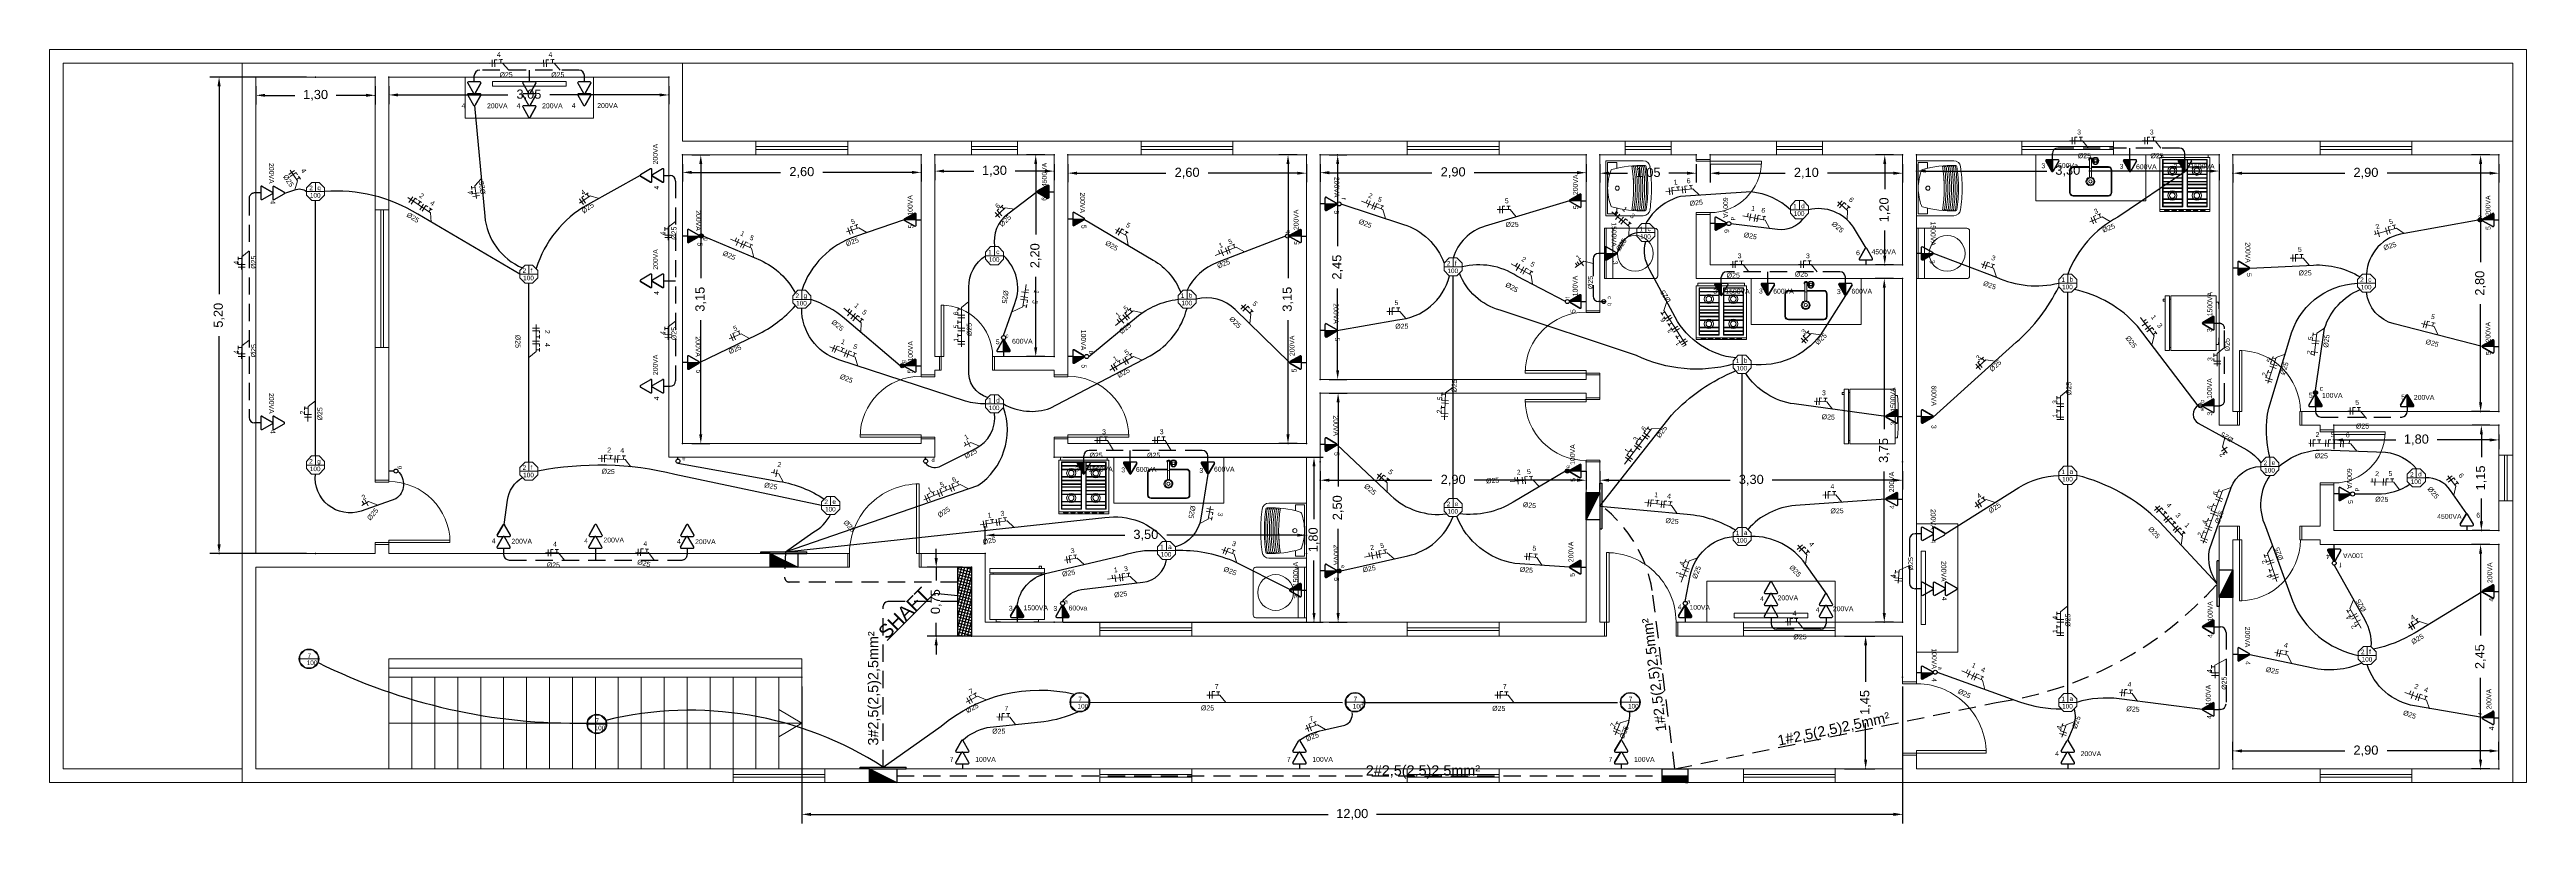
# Model space of a CAD drawing. Header units: millimetres. Extents: x 53 to 176, y -29 to 32.
# Drawn here: x 53.57 to 80.57, y 10.38 to 18.82 of the extents above; entities that cross this region are included whole.
import ezdxf

# ---------------------------------------------------------------- set-up
doc = ezdxf.new("R2010")
doc.units = ezdxf.units.MM
doc.linetypes.add('HIDDEN', pattern=[0.375, 0.25, -0.125])
doc.layers.get('0').update_dxf_attribs({"lineweight": 30})
for name, color, linetype in [('1 - Circuitos', 7, 'Continuous'), ('12 - Divisão dos circuitos', 7, 'Continuous'), ('5 - Identificadores', 7, 'Continuous'), ('7 - Eletroduto', 6, 'Continuous'), ('8 - Pontos de luz', 5, 'Continuous'), ('Pontos de iluminação', 5, 'Continuous'), ('Pontos de Tomadas', 240, 'Continuous')]:
    doc.layers.add(name, color=color, linetype=linetype)
for name, color, linetype, lineweight in [('19 - Diametros', 10, 'Continuous', 18), ('2 - Cotas', 242, 'Continuous', 9), ('3 - Cozinha', 160, 'Continuous', 20), ('4 - Edificação', 8, 'Continuous', 20), ('Portas', 251, 'Continuous', 9)]:
    doc.layers.add(name, color=color, linetype=linetype, lineweight=lineweight)
doc.styles.add('Arial0', font='arial.ttf', dxfattribs={"height": 3.14658})
doc.styles.add('SEACAD_Arial', font='arial.ttf')
doc.styles.get("Standard").update_dxf_attribs({"font": 'arial.ttf'})
doc.dimstyles.new('ISO-25', dxfattribs={"dimtxt": 0.1, "dimasz": 0.1, "dimexe": 0.1, "dimexo": 0.1, "dimgap": 0.1, "dimtad": 0, "dimzin": 1, "dimtxsty": 'Standard', "dimcen": 0.1, "dimadec": 0, "dimazin": 0, "dimtfac": 1, "dimtmove": 0, "dimatfit": 3, "dimfxl": 1, "dimarcsym": 0})
pattern_1 = [(0, (0, 0), (0, 6.985), [5.08, -1.905]), (90, (0, 0), (-6.985, 4e-16), [5.08, -1.905])]

# ---------------------------------------------------------------- blocks, each defined once
blk = doc.blocks.new('*D37')
at = {"layer": '12 - Divisão dos circuitos', "color": 0, "transparency": 16777216}
for p in [(55.821, 18.524), (57.121, 18.524), (57.121, 18.324)]:
    blk.add_point(p, dxfattribs=at)
at = {"layer": '2 - Cotas', "color": 0, "lineweight": -2, "transparency": 16777216}
for p, q in [((55.821, 18.424), (55.821, 18.224)), ((57.121, 18.424), (57.121, 18.224)), ((55.921, 18.324), (56.246, 18.324)), ((57.021, 18.324), (56.696, 18.324))]:
    blk.add_line(p, q, dxfattribs=at)
at = {"layer": '2 - Cotas', "color": 0, "transparency": 16777216}
for points in [[(55.921, 18.341), (55.921, 18.308), (55.821, 18.324)], [(57.021, 18.341), (57.021, 18.308), (57.121, 18.324)]]:
    blk.add_solid(points, dxfattribs=at)
at = {"layer": '2 - Cotas', "color": 0, "transparency": 16777216, "insert": (56.471, 18.324), "char_height": 0.1, "attachment_point": 5}
blk.add_mtext('1,30', dxfattribs=at)
blk = doc.blocks.new('*D38')
at = {"layer": '12 - Divisão dos circuitos', "color": 0, "transparency": 16777216}
for p in [(57.271, 18.524), (60.321, 18.524), (60.321, 18.328)]:
    blk.add_point(p, dxfattribs=at)
at = {"layer": '2 - Cotas', "color": 0, "lineweight": -2, "transparency": 16777216}
for p, q in [((57.271, 18.424), (57.271, 18.228)), ((60.321, 18.424), (60.321, 18.228)), ((57.371, 18.328), (58.566, 18.328)), ((60.221, 18.328), (59.026, 18.328))]:
    blk.add_line(p, q, dxfattribs=at)
at = {"layer": '2 - Cotas', "color": 0, "transparency": 16777216}
for points in [[(57.371, 18.345), (57.371, 18.312), (57.271, 18.328)], [(60.221, 18.345), (60.221, 18.312), (60.321, 18.328)]]:
    blk.add_solid(points, dxfattribs=at)
at = {"layer": '2 - Cotas', "color": 0, "transparency": 16777216, "insert": (58.796, 18.328), "char_height": 0.1, "attachment_point": 5}
blk.add_mtext('3,05', dxfattribs=at)
blk = doc.blocks.new('*D39')
at = {"layer": '12 - Divisão dos circuitos', "color": 0, "transparency": 16777216}
for p in [(60.471, 17.674), (63.071, 17.674), (63.071, 17.483)]:
    blk.add_point(p, dxfattribs=at)
at = {"layer": '2 - Cotas', "color": 0, "lineweight": -2, "transparency": 16777216}
for p, q in [((60.471, 17.574), (60.471, 17.383)), ((63.071, 17.574), (63.071, 17.383)), ((60.571, 17.483), (61.54, 17.483)), ((62.971, 17.483), (62.001, 17.483))]:
    blk.add_line(p, q, dxfattribs=at)
at = {"layer": '2 - Cotas', "color": 0, "transparency": 16777216}
for points in [[(60.571, 17.5), (60.571, 17.467), (60.471, 17.483)], [(62.971, 17.5), (62.971, 17.467), (63.071, 17.483)]]:
    blk.add_solid(points, dxfattribs=at)
at = {"layer": '2 - Cotas', "color": 0, "transparency": 16777216, "insert": (61.771, 17.483), "char_height": 0.1, "attachment_point": 5}
blk.add_mtext('2,60', dxfattribs=at)
blk = doc.blocks.new('*D40')
at = {"layer": '12 - Divisão dos circuitos', "color": 0, "transparency": 16777216}
for p in [(63.221, 17.674), (64.521, 17.674), (64.521, 17.497)]:
    blk.add_point(p, dxfattribs=at)
at = {"layer": '2 - Cotas', "color": 0, "lineweight": -2, "transparency": 16777216}
for p, q in [((63.221, 17.574), (63.221, 17.397)), ((64.521, 17.574), (64.521, 17.397)), ((63.321, 17.497), (63.646, 17.497)), ((64.421, 17.497), (64.096, 17.497))]:
    blk.add_line(p, q, dxfattribs=at)
at = {"layer": '2 - Cotas', "color": 0, "transparency": 16777216}
for points in [[(63.321, 17.514), (63.321, 17.481), (63.221, 17.497)], [(64.421, 17.514), (64.421, 17.481), (64.521, 17.497)]]:
    blk.add_solid(points, dxfattribs=at)
at = {"layer": '2 - Cotas', "color": 0, "transparency": 16777216, "insert": (63.871, 17.497), "char_height": 0.1, "attachment_point": 5}
blk.add_mtext('1,30', dxfattribs=at)
blk = doc.blocks.new('*D41')
at = {"layer": '12 - Divisão dos circuitos', "color": 0, "transparency": 16777216}
for p in [(64.671, 17.674), (67.271, 17.674), (67.271, 17.475)]:
    blk.add_point(p, dxfattribs=at)
at = {"layer": '2 - Cotas', "color": 0, "lineweight": -2, "transparency": 16777216}
for p, q in [((64.671, 17.574), (64.671, 17.375)), ((67.271, 17.574), (67.271, 17.375)), ((64.771, 17.475), (65.74, 17.475)), ((67.171, 17.475), (66.201, 17.475))]:
    blk.add_line(p, q, dxfattribs=at)
at = {"layer": '2 - Cotas', "color": 0, "transparency": 16777216}
for points in [[(64.771, 17.491), (64.771, 17.458), (64.671, 17.475)], [(67.171, 17.491), (67.171, 17.458), (67.271, 17.475)]]:
    blk.add_solid(points, dxfattribs=at)
at = {"layer": '2 - Cotas', "color": 0, "transparency": 16777216, "insert": (65.971, 17.475), "char_height": 0.1, "attachment_point": 5}
blk.add_mtext('2,60', dxfattribs=at)
blk = doc.blocks.new('*D42')
at = {"layer": '12 - Divisão dos circuitos', "color": 0, "transparency": 16777216}
for p in [(67.421, 17.674), (70.321, 17.674), (70.321, 17.48)]:
    blk.add_point(p, dxfattribs=at)
at = {"layer": '2 - Cotas', "color": 0, "lineweight": -2, "transparency": 16777216}
for p, q in [((67.421, 17.574), (67.421, 17.38)), ((70.321, 17.574), (70.321, 17.38)), ((67.521, 17.48), (68.64, 17.48)), ((70.221, 17.48), (69.101, 17.48))]:
    blk.add_line(p, q, dxfattribs=at)
at = {"layer": '2 - Cotas', "color": 0, "transparency": 16777216}
for points in [[(67.521, 17.497), (67.521, 17.463), (67.421, 17.48)], [(70.221, 17.497), (70.221, 17.463), (70.321, 17.48)]]:
    blk.add_solid(points, dxfattribs=at)
at = {"layer": '2 - Cotas', "color": 0, "transparency": 16777216, "insert": (68.871, 17.48), "char_height": 0.1, "attachment_point": 5}
blk.add_mtext('2,90', dxfattribs=at)
blk = doc.blocks.new('*D43')
at = {"layer": '12 - Divisão dos circuitos', "color": 0, "transparency": 16777216}
for p in [(77.371, 17.674), (80.271, 17.674), (77.371, 17.474)]:
    blk.add_point(p, dxfattribs=at)
at = {"layer": '2 - Cotas', "color": 0, "lineweight": -2, "transparency": 16777216}
for p, q in [((77.371, 17.574), (77.371, 17.374)), ((80.271, 17.574), (80.271, 17.374)), ((77.471, 17.474), (78.59, 17.474)), ((80.171, 17.474), (79.051, 17.474))]:
    blk.add_line(p, q, dxfattribs=at)
at = {"layer": '2 - Cotas', "color": 0, "transparency": 16777216}
for points in [[(77.471, 17.491), (77.471, 17.458), (77.371, 17.474)], [(80.171, 17.491), (80.171, 17.458), (80.271, 17.474)]]:
    blk.add_solid(points, dxfattribs=at)
at = {"layer": '2 - Cotas', "color": 0, "transparency": 16777216, "insert": (78.821, 17.474), "char_height": 0.1, "attachment_point": 5}
blk.add_mtext('2,90', dxfattribs=at)
blk = doc.blocks.new('*D35')
at = {"layer": '12 - Divisão dos circuitos', "color": 0, "transparency": 16777216}
for p in [(73.921, 17.674), (77.221, 17.674), (73.921, 17.498)]:
    blk.add_point(p, dxfattribs=at)
at = {"layer": '2 - Cotas', "color": 0, "lineweight": -2, "transparency": 16777216}
for p, q in [((73.921, 17.574), (73.921, 17.398)), ((77.221, 17.574), (77.221, 17.398)), ((74.021, 17.498), (75.341, 17.498)), ((77.121, 17.498), (75.8, 17.498))]:
    blk.add_line(p, q, dxfattribs=at)
at = {"layer": '2 - Cotas', "color": 0, "transparency": 16777216}
for points in [[(74.021, 17.514), (74.021, 17.481), (73.921, 17.498)], [(77.121, 17.514), (77.121, 17.481), (77.221, 17.498)]]:
    blk.add_solid(points, dxfattribs=at)
at = {"layer": '2 - Cotas', "color": 0, "transparency": 16777216, "insert": (75.571, 17.498), "char_height": 0.1, "attachment_point": 5}
blk.add_mtext('3,30', dxfattribs=at)
blk = doc.blocks.new('*D44')
at = {"layer": '12 - Divisão dos circuitos', "color": 0, "transparency": 16777216}
for p in [(67.421, 14.324), (70.321, 14.324), (67.421, 14.124)]:
    blk.add_point(p, dxfattribs=at)
at = {"layer": '2 - Cotas', "color": 0, "lineweight": -2, "transparency": 16777216}
for p, q in [((67.421, 14.224), (67.421, 14.024)), ((67.521, 14.124), (68.64, 14.124)), ((70.221, 14.124), (69.101, 14.124)), ((70.321, 14.224), (70.321, 14.024))]:
    blk.add_line(p, q, dxfattribs=at)
at = {"layer": '2 - Cotas', "color": 0, "transparency": 16777216}
for points in [[(67.521, 14.141), (67.521, 14.108), (67.421, 14.124)], [(70.221, 14.141), (70.221, 14.108), (70.321, 14.124)]]:
    blk.add_solid(points, dxfattribs=at)
at = {"layer": '2 - Cotas', "color": 0, "transparency": 16777216, "insert": (68.871, 14.124), "char_height": 0.1, "attachment_point": 5}
blk.add_mtext('2,90', dxfattribs=at)
blk = doc.blocks.new('*D45')
at = {"layer": '12 - Divisão dos circuitos', "color": 0, "transparency": 16777216}
for p in [(67.271, 13.524), (63.771, 13.324), (67.271, 13.324)]:
    blk.add_point(p, dxfattribs=at)
at = {"layer": '2 - Cotas', "color": 0, "lineweight": -2, "transparency": 16777216}
for p, q in [((63.771, 13.424), (63.771, 13.624)), ((63.871, 13.524), (65.291, 13.524)), ((67.171, 13.524), (65.75, 13.524)), ((67.271, 13.424), (67.271, 13.624))]:
    blk.add_line(p, q, dxfattribs=at)
at = {"layer": '2 - Cotas', "color": 0, "transparency": 16777216}
for points in [[(63.871, 13.541), (63.871, 13.508), (63.771, 13.524)], [(67.171, 13.541), (67.171, 13.508), (67.271, 13.524)]]:
    blk.add_solid(points, dxfattribs=at)
at = {"layer": '2 - Cotas', "color": 0, "transparency": 16777216, "insert": (65.521, 13.524), "char_height": 0.1, "attachment_point": 5}
blk.add_mtext('3,50', dxfattribs=at)
blk = doc.blocks.new('*D47')
at = {"layer": '12 - Divisão dos circuitos', "color": 0, "transparency": 16777216}
for p in [(60.471, 17.674), (60.471, 14.524), (60.67, 14.524)]:
    blk.add_point(p, dxfattribs=at)
at = {"layer": '2 - Cotas', "color": 0, "lineweight": -2, "transparency": 16777216}
for p, q in [((60.571, 17.674), (60.77, 17.674)), ((60.67, 17.574), (60.67, 16.33)), ((60.67, 14.624), (60.67, 15.869)), ((60.571, 14.524), (60.77, 14.524))]:
    blk.add_line(p, q, dxfattribs=at)
at = {"layer": '2 - Cotas', "color": 0, "transparency": 16777216}
for points in [[(60.653, 17.574), (60.686, 17.574), (60.67, 17.674)], [(60.653, 14.624), (60.686, 14.624), (60.67, 14.524)]]:
    blk.add_solid(points, dxfattribs=at)
at = {"layer": '2 - Cotas', "color": 0, "transparency": 16777216, "insert": (60.67, 16.099), "char_height": 0.1, "attachment_point": 5, "rotation": 90}
blk.add_mtext('3,15', dxfattribs=at)
blk = doc.blocks.new('*D48')
at = {"layer": '12 - Divisão dos circuitos', "color": 0, "transparency": 16777216}
for p in [(64.321, 17.674), (64.521, 17.674), (64.521, 15.474)]:
    blk.add_point(p, dxfattribs=at)
at = {"layer": '2 - Cotas', "color": 0, "lineweight": -2, "transparency": 16777216}
for p, q in [((64.421, 17.674), (64.221, 17.674)), ((64.321, 17.574), (64.321, 16.805)), ((64.321, 15.574), (64.321, 16.344)), ((64.421, 15.474), (64.221, 15.474))]:
    blk.add_line(p, q, dxfattribs=at)
at = {"layer": '2 - Cotas', "color": 0, "transparency": 16777216}
for points in [[(64.304, 17.574), (64.337, 17.574), (64.321, 17.674)], [(64.304, 15.574), (64.337, 15.574), (64.321, 15.474)]]:
    blk.add_solid(points, dxfattribs=at)
at = {"layer": '2 - Cotas', "color": 0, "transparency": 16777216, "insert": (64.321, 16.574), "char_height": 0.1, "attachment_point": 5, "rotation": 90}
blk.add_mtext('2,20', dxfattribs=at)
blk = doc.blocks.new('*D49')
at = {"layer": '12 - Divisão dos circuitos', "color": 0, "transparency": 16777216}
for p in [(67.271, 17.674), (67.071, 14.524), (67.271, 14.524)]:
    blk.add_point(p, dxfattribs=at)
at = {"layer": '2 - Cotas', "color": 0, "lineweight": -2, "transparency": 16777216}
for p, q in [((67.171, 17.674), (66.971, 17.674)), ((67.071, 17.574), (67.071, 16.33)), ((67.071, 14.624), (67.071, 15.869)), ((67.171, 14.524), (66.971, 14.524))]:
    blk.add_line(p, q, dxfattribs=at)
at = {"layer": '2 - Cotas', "color": 0, "transparency": 16777216}
for points in [[(67.054, 17.574), (67.088, 17.574), (67.071, 17.674)], [(67.054, 14.624), (67.088, 14.624), (67.071, 14.524)]]:
    blk.add_solid(points, dxfattribs=at)
at = {"layer": '2 - Cotas', "color": 0, "transparency": 16777216, "insert": (67.071, 16.099), "char_height": 0.1, "attachment_point": 5, "rotation": 90}
blk.add_mtext('3,15', dxfattribs=at)
blk = doc.blocks.new('*D50')
at = {"layer": '12 - Divisão dos circuitos', "color": 0, "transparency": 16777216}
for p in [(67.421, 17.674), (67.612, 17.674), (67.421, 15.224)]:
    blk.add_point(p, dxfattribs=at)
at = {"layer": '2 - Cotas', "color": 0, "lineweight": -2, "transparency": 16777216}
for p, q in [((67.521, 17.674), (67.712, 17.674)), ((67.612, 17.574), (67.612, 16.68)), ((67.612, 15.324), (67.612, 16.218)), ((67.521, 15.224), (67.712, 15.224))]:
    blk.add_line(p, q, dxfattribs=at)
at = {"layer": '2 - Cotas', "color": 0, "transparency": 16777216}
for points in [[(67.596, 17.574), (67.629, 17.574), (67.612, 17.674)], [(67.596, 15.324), (67.629, 15.324), (67.612, 15.224)]]:
    blk.add_solid(points, dxfattribs=at)
at = {"layer": '2 - Cotas', "color": 0, "transparency": 16777216, "insert": (67.612, 16.449), "char_height": 0.1, "attachment_point": 5, "rotation": 90}
blk.add_mtext('2,45', dxfattribs=at)
blk = doc.blocks.new('*D51')
at = {"layer": '12 - Divisão dos circuitos', "color": 0, "transparency": 16777216}
for p in [(67.421, 15.074), (67.421, 12.574), (67.617, 12.574)]:
    blk.add_point(p, dxfattribs=at)
at = {"layer": '2 - Cotas', "color": 0, "lineweight": -2, "transparency": 16777216}
for p, q in [((67.521, 15.074), (67.717, 15.074)), ((67.617, 14.974), (67.617, 14.055)), ((67.617, 12.674), (67.617, 13.594)), ((67.521, 12.574), (67.717, 12.574))]:
    blk.add_line(p, q, dxfattribs=at)
at = {"layer": '2 - Cotas', "color": 0, "transparency": 16777216}
for points in [[(67.6, 14.974), (67.634, 14.974), (67.617, 15.074)], [(67.6, 12.674), (67.634, 12.674), (67.617, 12.574)]]:
    blk.add_solid(points, dxfattribs=at)
at = {"layer": '2 - Cotas', "color": 0, "transparency": 16777216, "insert": (67.617, 13.824), "char_height": 0.1, "attachment_point": 5, "rotation": 90}
blk.add_mtext('2,50', dxfattribs=at)
blk = doc.blocks.new('*D52')
at = {"layer": '12 - Divisão dos circuitos', "color": 0, "transparency": 16777216}
for p in [(73.771, 17.674), (73.576, 16.474), (73.771, 16.474)]:
    blk.add_point(p, dxfattribs=at)
at = {"layer": '2 - Cotas', "color": 0, "lineweight": -2, "transparency": 16777216}
for p, q in [((73.671, 17.674), (73.476, 17.674)), ((73.576, 17.574), (73.576, 17.299)), ((73.576, 16.574), (73.576, 16.849)), ((73.671, 16.474), (73.476, 16.474))]:
    blk.add_line(p, q, dxfattribs=at)
at = {"layer": '2 - Cotas', "color": 0, "transparency": 16777216}
for points in [[(73.559, 17.574), (73.592, 17.574), (73.576, 17.674)], [(73.559, 16.574), (73.592, 16.574), (73.576, 16.474)]]:
    blk.add_solid(points, dxfattribs=at)
at = {"layer": '2 - Cotas', "color": 0, "transparency": 16777216, "insert": (73.576, 17.074), "char_height": 0.1, "attachment_point": 5, "rotation": 90}
blk.add_mtext('1,20', dxfattribs=at)
blk = doc.blocks.new('*D53')
at = {"layer": '12 - Divisão dos circuitos', "color": 0, "transparency": 16777216}
for p in [(71.671, 17.674), (73.771, 17.674), (73.771, 17.474)]:
    blk.add_point(p, dxfattribs=at)
at = {"layer": '2 - Cotas', "color": 0, "lineweight": -2, "transparency": 16777216}
for p, q in [((71.671, 17.574), (71.671, 17.374)), ((73.771, 17.574), (73.771, 17.374)), ((71.771, 17.474), (72.49, 17.474)), ((73.671, 17.474), (72.951, 17.474))]:
    blk.add_line(p, q, dxfattribs=at)
at = {"layer": '2 - Cotas', "color": 0, "transparency": 16777216}
for points in [[(71.771, 17.491), (71.771, 17.458), (71.671, 17.474)], [(73.671, 17.491), (73.671, 17.458), (73.771, 17.474)]]:
    blk.add_solid(points, dxfattribs=at)
at = {"layer": '2 - Cotas', "color": 0, "transparency": 16777216, "insert": (72.721, 17.474), "char_height": 0.1, "attachment_point": 5}
blk.add_mtext('2,10', dxfattribs=at)
blk = doc.blocks.new('*D54')
at = {"layer": '12 - Divisão dos circuitos', "color": 0, "transparency": 16777216}
for p in [(80.271, 13.424), (80.071, 10.974), (80.271, 10.974)]:
    blk.add_point(p, dxfattribs=at)
at = {"layer": '2 - Cotas', "color": 0, "lineweight": -2, "transparency": 16777216}
for p, q in [((80.171, 13.424), (79.971, 13.424)), ((80.071, 13.324), (80.071, 12.43)), ((80.071, 11.074), (80.071, 11.968)), ((80.171, 10.974), (79.971, 10.974))]:
    blk.add_line(p, q, dxfattribs=at)
at = {"layer": '2 - Cotas', "color": 0, "transparency": 16777216}
for points in [[(80.054, 13.324), (80.087, 13.324), (80.071, 13.424)], [(80.054, 11.074), (80.087, 11.074), (80.071, 10.974)]]:
    blk.add_solid(points, dxfattribs=at)
at = {"layer": '2 - Cotas', "color": 0, "transparency": 16777216, "insert": (80.071, 12.199), "char_height": 0.1, "attachment_point": 5, "rotation": 90}
blk.add_mtext('2,45', dxfattribs=at)
blk = doc.blocks.new('*D55')
at = {"layer": '12 - Divisão dos circuitos', "color": 0, "transparency": 16777216}
for p in [(77.371, 11.17), (77.371, 10.974), (80.271, 10.974)]:
    blk.add_point(p, dxfattribs=at)
at = {"layer": '2 - Cotas', "color": 0, "lineweight": -2, "transparency": 16777216}
for p, q in [((77.371, 11.074), (77.371, 11.27)), ((77.471, 11.17), (78.59, 11.17)), ((80.171, 11.17), (79.051, 11.17)), ((80.271, 11.074), (80.271, 11.27))]:
    blk.add_line(p, q, dxfattribs=at)
at = {"layer": '2 - Cotas', "color": 0, "transparency": 16777216}
for points in [[(77.471, 11.187), (77.471, 11.153), (77.371, 11.17)], [(80.171, 11.187), (80.171, 11.153), (80.271, 11.17)]]:
    blk.add_solid(points, dxfattribs=at)
at = {"layer": '2 - Cotas', "color": 0, "transparency": 16777216, "insert": (78.821, 11.17), "char_height": 0.1, "attachment_point": 5}
blk.add_mtext('2,90', dxfattribs=at)
blk = doc.blocks.new('*D56')
at = {"layer": '12 - Divisão dos circuitos', "color": 0, "transparency": 16777216}
for p in [(73.771, 16.324), (73.571, 12.574), (73.771, 12.574)]:
    blk.add_point(p, dxfattribs=at)
at = {"layer": '2 - Cotas', "color": 0, "lineweight": -2, "transparency": 16777216}
for p, q in [((73.671, 16.324), (73.471, 16.324)), ((73.571, 16.224), (73.571, 14.68)), ((73.571, 12.674), (73.571, 14.219)), ((73.671, 12.574), (73.471, 12.574))]:
    blk.add_line(p, q, dxfattribs=at)
at = {"layer": '2 - Cotas', "color": 0, "transparency": 16777216}
for points in [[(73.554, 16.224), (73.587, 16.224), (73.571, 16.324)], [(73.554, 12.674), (73.587, 12.674), (73.571, 12.574)]]:
    blk.add_solid(points, dxfattribs=at)
at = {"layer": '2 - Cotas', "color": 0, "transparency": 16777216, "insert": (73.571, 14.449), "char_height": 0.1, "attachment_point": 5, "rotation": 90}
blk.add_mtext('3,75', dxfattribs=at)
blk = doc.blocks.new('*D57')
at = {"layer": '12 - Divisão dos circuitos', "color": 0, "transparency": 16777216}
for p in [(70.471, 14.324), (73.771, 14.324), (73.771, 14.124)]:
    blk.add_point(p, dxfattribs=at)
at = {"layer": '2 - Cotas', "color": 0, "lineweight": -2, "transparency": 16777216}
for p, q in [((70.471, 14.224), (70.471, 14.024)), ((70.571, 14.124), (71.891, 14.124)), ((73.671, 14.124), (72.35, 14.124)), ((73.771, 14.224), (73.771, 14.024))]:
    blk.add_line(p, q, dxfattribs=at)
at = {"layer": '2 - Cotas', "color": 0, "transparency": 16777216}
for points in [[(70.571, 14.141), (70.571, 14.108), (70.471, 14.124)], [(73.671, 14.141), (73.671, 14.108), (73.771, 14.124)]]:
    blk.add_solid(points, dxfattribs=at)
at = {"layer": '2 - Cotas', "color": 0, "transparency": 16777216, "insert": (72.121, 14.124), "char_height": 0.1, "attachment_point": 5}
blk.add_mtext('3,30', dxfattribs=at)
blk = doc.blocks.new('*D58')
at = {"layer": '12 - Divisão dos circuitos', "color": 0, "transparency": 16777216}
for p in [(70.471, 17.674), (71.521, 17.674), (71.521, 17.474)]:
    blk.add_point(p, dxfattribs=at)
at = {"layer": '2 - Cotas', "color": 0, "lineweight": -2, "transparency": 16777216}
for p, q in [((70.471, 17.574), (70.471, 17.374)), ((71.521, 17.574), (71.521, 17.374)), ((70.571, 17.474), (70.77, 17.474)), ((71.421, 17.474), (71.221, 17.474))]:
    blk.add_line(p, q, dxfattribs=at)
at = {"layer": '2 - Cotas', "color": 0, "transparency": 16777216}
for points in [[(70.571, 17.491), (70.571, 17.458), (70.471, 17.474)], [(71.421, 17.491), (71.421, 17.458), (71.521, 17.474)]]:
    blk.add_solid(points, dxfattribs=at)
at = {"layer": '2 - Cotas', "color": 0, "transparency": 16777216, "insert": (70.996, 17.474), "char_height": 0.1, "attachment_point": 5}
blk.add_mtext('1,05', dxfattribs=at)
blk = doc.blocks.new('*D59')
at = {"layer": '12 - Divisão dos circuitos', "color": 0, "transparency": 16777216}
for p in [(80.271, 14.724), (80.079, 13.574), (80.271, 13.574)]:
    blk.add_point(p, dxfattribs=at)
at = {"layer": '2 - Cotas', "color": 0, "lineweight": -2, "transparency": 16777216}
for p, q in [((80.171, 14.724), (79.979, 14.724)), ((80.079, 14.624), (80.079, 14.375)), ((80.079, 13.674), (80.079, 13.924)), ((80.171, 13.574), (79.979, 13.574))]:
    blk.add_line(p, q, dxfattribs=at)
at = {"layer": '2 - Cotas', "color": 0, "transparency": 16777216}
for points in [[(80.063, 14.624), (80.096, 14.624), (80.079, 14.724)], [(80.063, 13.674), (80.096, 13.674), (80.079, 13.574)]]:
    blk.add_solid(points, dxfattribs=at)
at = {"layer": '2 - Cotas', "color": 0, "transparency": 16777216, "insert": (80.079, 14.149), "char_height": 0.1, "attachment_point": 5, "rotation": 90}
blk.add_mtext('1,15', dxfattribs=at)
blk = doc.blocks.new('*D60')
at = {"layer": '12 - Divisão dos circuitos', "color": 0, "transparency": 16777216}
for p in [(80.271, 17.674), (80.071, 14.874), (80.271, 14.874)]:
    blk.add_point(p, dxfattribs=at)
at = {"layer": '2 - Cotas', "color": 0, "lineweight": -2, "transparency": 16777216}
for p, q in [((80.171, 17.674), (79.971, 17.674)), ((80.071, 17.574), (80.071, 16.505)), ((80.071, 14.974), (80.071, 16.044)), ((80.171, 14.874), (79.971, 14.874))]:
    blk.add_line(p, q, dxfattribs=at)
at = {"layer": '2 - Cotas', "color": 0, "transparency": 16777216}
for points in [[(80.054, 17.574), (80.088, 17.574), (80.071, 17.674)], [(80.054, 14.974), (80.088, 14.974), (80.071, 14.874)]]:
    blk.add_solid(points, dxfattribs=at)
at = {"layer": '2 - Cotas', "color": 0, "transparency": 16777216, "insert": (80.071, 16.274), "char_height": 0.1, "attachment_point": 5, "rotation": 90}
blk.add_mtext('2,80', dxfattribs=at)
blk = doc.blocks.new('*D36')
at = {"layer": '12 - Divisão dos circuitos', "color": 0, "transparency": 16777216}
for p in [(78.471, 14.724), (80.271, 14.724), (80.271, 14.564)]:
    blk.add_point(p, dxfattribs=at)
at = {"layer": '2 - Cotas', "color": 0, "lineweight": -2, "transparency": 16777216}
for p, q in [((78.471, 14.624), (78.471, 14.464)), ((80.271, 14.624), (80.271, 14.464)), ((78.571, 14.564), (79.146, 14.564)), ((80.171, 14.564), (79.596, 14.564))]:
    blk.add_line(p, q, dxfattribs=at)
at = {"layer": '2 - Cotas', "color": 0, "transparency": 16777216}
for points in [[(78.571, 14.58), (78.571, 14.547), (78.471, 14.564)], [(80.171, 14.58), (80.171, 14.547), (80.271, 14.564)]]:
    blk.add_solid(points, dxfattribs=at)
at = {"layer": '2 - Cotas', "color": 0, "transparency": 16777216, "insert": (79.371, 14.564), "char_height": 0.1, "attachment_point": 5}
blk.add_mtext('1,80', dxfattribs=at)
blk = doc.blocks.new('CO-F4PB')
for p, q in [((0.254, 0), (-0.254, 0)), ((0.254, 0), (-0.254, 0)), ((-0.254, 0), (-0.254, -0.03)), ((0.254, -0.03), (0.254, 0)), ((-0.274, -0.03), (-0.274, -0.596)), ((0.273, -0.03), (-0.274, -0.03)), ((-0.243, -0.05), (-0.243, -0.566)), ((-0.024, -0.05), (-0.243, -0.05)), ((-0.024, -0.09), (-0.243, -0.09)), ((-0.024, -0.095), (-0.243, -0.095)), ((-0.024, -0.13), (-0.243, -0.13)), ((-0.024, -0.135), (-0.243, -0.135)), ((-0.024, -0.21), (-0.243, -0.21)), ((-0.024, -0.215), (-0.243, -0.215)), ((-0.024, -0.25), (-0.243, -0.25)), ((-0.024, -0.255), (-0.243, -0.255)), ((-0.028, -0.055), (-0.239, -0.055)), ((-0.239, -0.055), (-0.239, -0.09)), ((-0.239, -0.095), (-0.239, -0.13)), ((-0.239, -0.135), (-0.239, -0.21)), ((-0.239, -0.215), (-0.239, -0.25)), ((-0.239, -0.255), (-0.239, -0.29)), ((-0.028, -0.055), (-0.028, -0.09)), ((-0.028, -0.095), (-0.028, -0.13)), ((-0.028, -0.135), (-0.028, -0.21)), ((-0.028, -0.215), (-0.028, -0.25)), ((-0.028, -0.255), (-0.028, -0.29)), ((-0.024, -0.05), (-0.024, -0.566)), ((0.023, -0.05), (0.023, -0.566)), ((0.243, -0.05), (0.023, -0.05)), ((0.243, -0.09), (0.023, -0.09)), ((0.243, -0.095), (0.023, -0.095)), ((0.243, -0.13), (0.023, -0.13)), ((0.243, -0.135), (0.023, -0.135)), ((0.243, -0.21), (0.023, -0.21)), ((0.243, -0.215), (0.023, -0.215)), ((0.243, -0.25), (0.023, -0.25)), ((0.243, -0.255), (0.023, -0.255)), ((0.238, -0.055), (0.028, -0.055)), ((0.028, -0.055), (0.028, -0.09)), ((0.028, -0.095), (0.028, -0.13)), ((0.028, -0.135), (0.028, -0.21)), ((0.028, -0.215), (0.028, -0.25)), ((0.028, -0.255), (0.028, -0.29)), ((0.238, -0.055), (0.238, -0.09)), ((0.238, -0.095), (0.238, -0.13)), ((0.238, -0.135), (0.238, -0.21)), ((0.238, -0.215), (0.238, -0.25)), ((0.238, -0.255), (0.238, -0.29)), ((0.243, -0.05), (0.243, -0.566)), ((0.273, -0.596), (0.273, -0.03)), ((-0.024, -0.29), (-0.243, -0.29)), ((-0.024, -0.295), (-0.243, -0.295)), ((-0.243, -0.321), (-0.024, -0.321)), ((-0.243, -0.326), (-0.024, -0.326)), ((-0.243, -0.361), (-0.024, -0.361)), ((-0.243, -0.366), (-0.024, -0.366)), ((-0.243, -0.401), (-0.024, -0.401)), ((-0.243, -0.406), (-0.024, -0.406)), ((-0.243, -0.481), (-0.024, -0.481)), ((-0.243, -0.486), (-0.024, -0.486)), ((-0.243, -0.521), (-0.024, -0.521)), ((-0.243, -0.526), (-0.024, -0.526)), ((-0.239, -0.295), (-0.239, -0.321)), ((-0.239, -0.326), (-0.239, -0.361)), ((-0.239, -0.366), (-0.239, -0.401)), ((-0.239, -0.406), (-0.239, -0.481)), ((-0.239, -0.486), (-0.239, -0.521)), ((-0.239, -0.526), (-0.239, -0.561)), ((-0.028, -0.295), (-0.028, -0.321)), ((-0.028, -0.326), (-0.028, -0.361)), ((-0.028, -0.366), (-0.028, -0.401)), ((-0.028, -0.406), (-0.028, -0.481)), ((-0.028, -0.486), (-0.028, -0.521)), ((-0.028, -0.526), (-0.028, -0.561)), ((0.023, -0.321), (0.243, -0.321)), ((0.023, -0.326), (0.243, -0.326)), ((0.023, -0.401), (0.243, -0.401)), ((0.023, -0.406), (0.243, -0.406)), ((0.023, -0.481), (0.243, -0.481)), ((0.023, -0.486), (0.243, -0.486)), ((0.023, -0.521), (0.243, -0.521)), ((0.023, -0.526), (0.243, -0.526)), ((0.243, -0.29), (0.023, -0.29)), ((0.243, -0.295), (0.023, -0.295)), ((0.023, -0.361), (0.243, -0.361)), ((0.023, -0.366), (0.243, -0.366)), ((0.028, -0.295), (0.028, -0.321)), ((0.028, -0.326), (0.028, -0.361)), ((0.028, -0.366), (0.028, -0.401)), ((0.028, -0.406), (0.028, -0.481)), ((0.028, -0.486), (0.028, -0.521)), ((0.028, -0.526), (0.028, -0.561)), ((0.238, -0.295), (0.238, -0.321)), ((0.238, -0.326), (0.238, -0.361)), ((0.238, -0.366), (0.238, -0.401)), ((0.238, -0.406), (0.238, -0.481)), ((0.238, -0.486), (0.238, -0.521)), ((0.238, -0.526), (0.238, -0.561)), ((-0.274, -0.596), (0.273, -0.596)), ((-0.274, -0.596), (-0.274, -0.616)), ((-0.274, -0.616), (0.273, -0.616)), ((-0.243, -0.566), (-0.024, -0.566)), ((-0.239, -0.561), (-0.028, -0.561)), ((0.023, -0.566), (0.243, -0.566)), ((0.028, -0.561), (0.238, -0.561)), ((0.273, -0.616), (0.273, -0.596))]:
    blk.add_line(p, q)
for points in [[(-0.22, -0.606), (-0.17, -0.606), (-0.17, -0.596), (-0.22, -0.596)], [(-0.142, -0.606), (-0.092, -0.606), (-0.092, -0.596), (-0.142, -0.596)], [(-0.064, -0.606), (-0.014, -0.606), (-0.014, -0.596), (-0.064, -0.596)], [(0.014, -0.606), (0.064, -0.606), (0.064, -0.596), (0.014, -0.596)], [(0.092, -0.606), (0.142, -0.606), (0.142, -0.596), (0.092, -0.596)], [(0.17, -0.606), (0.22, -0.606), (0.22, -0.596), (0.17, -0.596)]]:
    blk.add_lwpolyline(points, close=True)
for centre, radius in [((-0.131, -0.173), 0.05), ((-0.131, -0.173), 0.03), ((0.136, -0.173), 0.05), ((0.136, -0.173), 0.03), ((-0.131, -0.443), 0.05), ((-0.131, -0.443), 0.03), ((0.136, -0.443), 0.05), ((0.136, -0.443), 0.03)]:
    blk.add_circle(centre, radius)
blk = doc.blocks.new('DUPLEX320PL')
for p, q in [((-0.058, -0.125), (-0.058, -0.618)), ((-0.058, -0.125), (0.538, -0.125)), ((0.538, -0.618), (0.538, -0.125)), ((0.538, -0.618), (-0.058, -0.618)), ((0.538, -0.634), (-0.058, -0.634)), ((-0.058, -0.634), (-0.058, -0.68)), ((-0.058, -0.68), (0.538, -0.68)), ((-0.023, -0.618), (-0.023, -0.634)), ((0.503, -0.634), (0.503, -0.618)), ((0.538, -0.634), (0.538, -0.68))]:
    blk.add_line(p, q)
blk.add_lwpolyline([(0.471, -0.125), (0.471, -0.1), (0.371, -0.093), (0.109, -0.093), (0.009, -0.1), (0.009, -0.125)])
blk.add_lwpolyline([(0.48, -0.68), (0.48, -0.704), (0.504, -0.704), (0.504, -0.68)], close=True)
blk = doc.blocks.new('A$C1AD15EB6')
for p, q in [((0.55, 0.58), (0, 0.58)), ((0, 0.03), (0, 0.58)), ((0.55, 0.561), (0, 0.561)), ((0.55, 0.03), (0.55, 0.58)), ((0.55, 0.491), (0, 0.491)), ((0.03, 0), (0.52, 0))]:
    blk.add_line(p, q)
for centre, start, end in [((0.03, 0.03), 180, 270), ((0.52, 0.03), 270, 0)]:
    blk.add_arc(centre, 0.03, start, end)
blk = doc.blocks.new('TANQUE-02')
for p, q in [((-0.3, 0), (0.3, 0)), ((-0.3, -0.408), (-0.3, 0)), ((0.3, -0.408), (0.3, 0)), ((-0.28, -0.02), (0.28, -0.02)), ((-0.28, -0.12), (-0.28, -0.02)), ((-0.28, -0.12), (-0.217, -0.12)), ((0.217, -0.12), (0.28, -0.12)), ((0.28, -0.12), (0.28, -0.02))]:
    blk.add_line(p, q)
blk.add_circle((0, -0.125), 0.0225)
for centre, radius, start, end in [((0.845, -0.382), 1.094, 163.278, 182.4053), ((-0.184, -0.073), 0.02, 110.2384, 163.278), ((0, -0.571), 0.551, 90, 110.2384), ((0, -0.571), 0.551, 69.7616, 90), ((0.184, -0.073), 0.02, 16.722, 69.7616), ((-0.845, -0.382), 1.094, 357.5947, 16.722), ((-0.225, -0.408), 0.075, 180, 262.0805), ((-0.233, -0.427), 0.015, 182.4053, 261.8717), ((0, 1.215), 1.518, 260.7226, 279.2774), ((0.845, -0.382), 1.084, 177.5224, 178.0541), ((0, 1.215), 1.578, 261.3053, 270), ((0.845, -0.382), 1.084, 178.5864, 179.1193), ((0, 1.215), 1.598, 261.3969, 270), ((0.845, -0.382), 1.084, 179.6527, 180.1868), ((0, 1.215), 1.618, 261.4997, 270), ((0.845, -0.382), 1.084, 180.7216, 181.2572), ((0, 1.215), 1.638, 261.6133, 270), ((0.845, -0.382), 1.084, 181.7934, 182.3305), ((0.845, -0.382), 1.084, 176.4604, 176.9911), ((0, 1.215), 1.558, 261.2252, 270), ((0, 1.215), 1.658, 261.7373, 270), ((0.845, -0.382), 1.084, 175.4, 175.93), ((0, 1.215), 1.538, 261.1569, 270), ((0, 1.206), 1.664, 261.8717, 270), ((0, 1.206), 1.704, 262.0805, 270), ((0, 1.215), 1.518, 270, 279.2774), ((0, 1.215), 1.538, 270, 278.8431), ((0, 1.215), 1.558, 270, 278.7748), ((0, 1.215), 1.578, 270, 278.6947), ((0, 1.215), 1.598, 270, 278.6031), ((0, 1.215), 1.618, 270, 278.5003), ((0, 1.215), 1.638, 270, 278.3867), ((0, 1.215), 1.658, 270, 278.2627), ((0, 1.206), 1.664, 270, 278.1283), ((0, 1.206), 1.704, 270, 277.9195), ((0.225, -0.408), 0.075, 277.9195, 0), ((0.233, -0.427), 0.015, 278.1283, 357.5947), ((-0.845, -0.382), 1.084, 4.07, 4.6), ((-0.845, -0.382), 1.084, 3.0089, 3.5396), ((-0.845, -0.382), 1.084, 1.9459, 2.4776), ((-0.845, -0.382), 1.084, 357.6695, 358.2066), ((-0.845, -0.382), 1.084, 0.8807, 1.4136), ((-0.845, -0.382), 1.084, 359.8132, 0.3473), ((-0.845, -0.382), 1.084, 358.7428, 359.2784)]:
    blk.add_arc(centre, radius, start, end)
blk = doc.blocks.new('CUBA-COZ-02')
for p, q in [((-0.009, 0.245), (-0.009, 0.228)), ((-0.009, 0.228), (-0.009, 0.057)), ((-0.009, 0.057), (-0.009, 0.052)), ((0.011, 0.245), (0.011, 0.228)), ((0.011, 0.228), (0.011, 0.057)), ((0.011, 0.057), (0.011, 0.052)), ((0.015, 0.252), (0.031, 0.252)), ((0.015, 0.232), (0.021, 0.232)), ((0.031, 0.203), (0.031, 0.224)), ((0.038, 0.252), (0.038, 0.237)), ((0.04, 0.216), (0.04, 0.238)), ((0.071, 0.216), (0.071, 0.238)), ((0.073, 0.252), (0.073, 0.237)), ((0.081, 0.203), (0.081, 0.224))]:
    blk.add_line(p, q)
for points in [[(-0.009, 0.161), (-0.189, 0.161, 0.414214), (-0.227, 0.123), (-0.227, -0.123, 0.414214), (-0.189, -0.161), (0.197, -0.161, 0.414214), (0.235, -0.123), (0.235, 0.123, 0.414214), (0.197, 0.161), (0.011, 0.161)], [(-0.009, 0.153), (-0.189, 0.153, 0.414214), (-0.219, 0.123), (-0.219, -0.123, 0.414214), (-0.189, -0.153), (0.197, -0.153, 0.414214), (0.227, -0.123), (0.227, 0.123, 0.414214), (0.197, 0.153), (0.011, 0.153)]]:
    blk.add_lwpolyline(points, format="xyb")
blk.add_lwpolyline([(0.011, 0.037, -7.502529), (-0.009, 0.037, -0.133288)], format="xyb", close=True)
at = {"linetype": 'Continuous'}
for points in [[(0.039, 0.237, 0), (0.036, 0.235, 0), (0.034, 0.233, 0), (0.032, 0.23, 0), (0.031, 0.227, 0), (0.031, 0.224, 0)], [(0.039, 0.216, 0), (0.036, 0.213, 0), (0.034, 0.211, 0), (0.032, 0.208, 0), (0.031, 0.205, 0), (0.031, 0.202, 0)], [(0.031, 0.202, 0), (0.031, 0.199, 0), (0.032, 0.196, 0), (0.034, 0.193, 0), (0.037, 0.191, 0), (0.041, 0.188, 0), (0.045, 0.187, 0), (0.049, 0.186, 0), (0.053, 0.185, 0), (0.058, 0.185, 0), (0.062, 0.186, 0), (0.066, 0.187, 0), (0.07, 0.188, 0), (0.074, 0.191, 0), (0.077, 0.193, 0), (0.079, 0.196, 0), (0.08, 0.199, 0), (0.081, 0.202, 0)], [(0.075, 0.199, 0), (0.075, 0.201, 0), (0.073, 0.203, 0), (0.072, 0.205, 0), (0.069, 0.207, 0), (0.066, 0.208, 0), (0.062, 0.209, 0), (0.058, 0.21, 0), (0.055, 0.21, 0), (0.051, 0.209, 0), (0.047, 0.209, 0), (0.044, 0.207, 0), (0.041, 0.206, 0), (0.038, 0.204, 0), (0.037, 0.202, 0), (0.036, 0.2, 0), (0.036, 0.198, 0), (0.037, 0.196, 0), (0.038, 0.194, 0), (0.041, 0.192, 0), (0.044, 0.191, 0), (0.047, 0.189, 0), (0.051, 0.189, 0), (0.055, 0.188, 0), (0.058, 0.188, 0), (0.062, 0.189, 0), (0.066, 0.19, 0), (0.069, 0.191, 0), (0.072, 0.193, 0), (0.073, 0.195, 0), (0.075, 0.197, 0), (0.075, 0.199, 0)], [(0.081, 0.224, 0), (0.08, 0.227, 0), (0.079, 0.23, 0), (0.077, 0.233, 0), (0.075, 0.235, 0), (0.072, 0.237, 0)], [(0.081, 0.203, 0), (0.08, 0.206, 0), (0.079, 0.208, 0), (0.077, 0.211, 0), (0.075, 0.214, 0), (0.072, 0.216, 0)]]:
    blk.add_polyline3d(points, dxfattribs=at)
blk.add_circle((0, 0), 0.0182)
for centre, radius, start, end in [((0, 0), 0.0482, 101.3439, 77.3856), ((0.001, 0.242), 0.0173, 35.4187, 234.5813), ((0.001, 0.242), 0.0126, 322.2518, 217.7482), ((0.001, 0.052), 0.0112, 153.7208, 26.2792), ((0.001, 0.224), 0.0233, 64.5555, 115.4445), ((0.001, 0.121), 0.0233, 64.5555, 115.4445), ((0.001, 0.052), 0.01, 180, 0), ((0.001, 0.242), 0.0173, 305.4187, 324.5813), ((0.001, 0.242), 0.0173, 324.5813, 35.4187), ((0.056, 0.227), 0.035, 315.5647, 224.4353), ((0.056, 0.227), 0.032, 321.3752, 218.6248), ((0.056, 0.173), 0.0816, 77.5382, 102.4618), ((0.04, 0.236), 0.002, 74.314, 121.5675), ((0.04, 0.214), 0.002, 63.9749, 122.1559), ((0.056, 0.291), 0.0549, 254.3139, 285.6861), ((0.056, 0.246), 0.0335, 243.9749, 296.0251), ((0.071, 0.236), 0.002, 58.4325, 105.6861), ((0.071, 0.214), 0.002, 57.8441, 116.0251)]:
    blk.add_arc(centre, radius, start, end)
blk = doc.blocks.new('*D67')
at = {"layer": '12 - Divisão dos circuitos', "color": 0, "transparency": 16777216}
for p in [(56.471, 18.524), (55.419, 13.324), (56.471, 13.324)]:
    blk.add_point(p, dxfattribs=at)
at = {"layer": '2 - Cotas', "color": 0, "lineweight": -2, "transparency": 16777216}
for p, q in [((56.371, 18.524), (55.319, 18.524)), ((55.419, 18.424), (55.419, 16.154)), ((55.419, 13.424), (55.419, 15.695)), ((56.371, 13.324), (55.319, 13.324))]:
    blk.add_line(p, q, dxfattribs=at)
at = {"layer": '2 - Cotas', "color": 0, "transparency": 16777216}
for points in [[(55.402, 18.424), (55.436, 18.424), (55.419, 18.524)], [(55.402, 13.424), (55.436, 13.424), (55.419, 13.324)]]:
    blk.add_solid(points, dxfattribs=at)
at = {"layer": '2 - Cotas', "color": 0, "transparency": 16777216, "insert": (55.419, 15.924), "char_height": 0.1, "attachment_point": 5, "rotation": 90}
blk.add_mtext('5,20', dxfattribs=at)
blk = doc.blocks.new('*D68')
at = {"layer": '12 - Divisão dos circuitos', "color": 0, "transparency": 16777216}
for p in [(64.521, 14.374), (64.521, 12.574), (67.354, 12.574)]:
    blk.add_point(p, dxfattribs=at)
at = {"layer": '2 - Cotas', "color": 0, "lineweight": -2, "transparency": 16777216}
for p, q in [((64.621, 14.374), (67.454, 14.374)), ((67.354, 14.274), (67.354, 13.699)), ((67.354, 12.674), (67.354, 13.249)), ((64.621, 12.574), (67.454, 12.574))]:
    blk.add_line(p, q, dxfattribs=at)
at = {"layer": '2 - Cotas', "color": 0, "transparency": 16777216}
for points in [[(67.338, 14.274), (67.371, 14.274), (67.354, 14.374)], [(67.338, 12.674), (67.371, 12.674), (67.354, 12.574)]]:
    blk.add_solid(points, dxfattribs=at)
at = {"layer": '2 - Cotas', "color": 0, "transparency": 16777216, "insert": (67.354, 13.474), "char_height": 0.1, "attachment_point": 5, "rotation": 90}
blk.add_mtext('1,80', dxfattribs=at)
blk = doc.blocks.new('*D73')
at = {"layer": '12 - Divisão dos circuitos', "color": 0, "transparency": 16777216}
for p in [(61.771, 11.974), (73.771, 11.974), (73.771, 10.478)]:
    blk.add_point(p, dxfattribs=at)
at = {"layer": '2 - Cotas', "color": 0, "lineweight": -2, "transparency": 16777216}
for p, q in [((61.771, 11.874), (61.771, 10.378)), ((73.771, 11.874), (73.771, 10.378)), ((61.871, 10.478), (67.507, 10.478)), ((73.671, 10.478), (68.035, 10.478))]:
    blk.add_line(p, q, dxfattribs=at)
at = {"layer": '2 - Cotas', "color": 0, "transparency": 16777216}
for points in [[(61.871, 10.495), (61.871, 10.461), (61.771, 10.478)], [(73.671, 10.495), (73.671, 10.461), (73.771, 10.478)]]:
    blk.add_solid(points, dxfattribs=at)
at = {"layer": '2 - Cotas', "color": 0, "transparency": 16777216, "insert": (67.771, 10.478), "char_height": 0.1, "attachment_point": 5}
blk.add_mtext('12,00', dxfattribs=at)
blk = doc.blocks.new('*D74')
at = {"layer": '12 - Divisão dos circuitos', "color": 0, "transparency": 16777216}
for p in [(73.036, 12.424), (73.036, 10.974), (73.367, 10.974)]:
    blk.add_point(p, dxfattribs=at)
at = {"layer": '2 - Cotas', "color": 0, "lineweight": -2, "transparency": 16777216}
for p, q in [((73.136, 12.424), (73.467, 12.424)), ((73.367, 12.324), (73.367, 11.925)), ((73.367, 11.074), (73.367, 11.474)), ((73.136, 10.974), (73.467, 10.974))]:
    blk.add_line(p, q, dxfattribs=at)
at = {"layer": '2 - Cotas', "color": 0, "transparency": 16777216}
for points in [[(73.351, 12.324), (73.384, 12.324), (73.367, 12.424)], [(73.351, 11.074), (73.384, 11.074), (73.367, 10.974)]]:
    blk.add_solid(points, dxfattribs=at)
at = {"layer": '2 - Cotas', "color": 0, "transparency": 16777216, "insert": (73.367, 11.699), "char_height": 0.1, "attachment_point": 5, "rotation": 90}
blk.add_mtext('1,45', dxfattribs=at)
blk = doc.blocks.new('*D177')
at = {"layer": '12 - Divisão dos circuitos', "color": 0, "transparency": 16777216}
for p in [(63.621, 13.174), (63.236, 12.424), (63.621, 12.424)]:
    blk.add_point(p, dxfattribs=at)
at = {"layer": '2 - Cotas', "color": 0, "lineweight": -2, "transparency": 16777216}
for p, q in [((63.236, 13.274), (63.236, 13.374)), ((63.521, 13.174), (63.136, 13.174)), ((63.236, 13.174), (63.236, 13.03)), ((63.521, 12.424), (63.136, 12.424)), ((63.236, 12.424), (63.236, 12.569)), ((63.236, 12.324), (63.236, 12.224))]:
    blk.add_line(p, q, dxfattribs=at)
at = {"layer": '2 - Cotas', "color": 0, "transparency": 16777216}
for points in [[(63.219, 13.274), (63.253, 13.274), (63.236, 13.174)], [(63.219, 12.324), (63.253, 12.324), (63.236, 12.424)]]:
    blk.add_solid(points, dxfattribs=at)
at = {"layer": '2 - Cotas', "color": 0, "transparency": 16777216, "insert": (63.236, 12.799), "char_height": 0.1, "attachment_point": 5, "rotation": 90}
blk.add_mtext('0,75', dxfattribs=at)
blk = doc.blocks.new('Sensor')
at = {"color": 5, "linetype": 'Continuous', "lineweight": 15, "true_color": 0x000005}
blk.add_lwpolyline([(63.64, -14.157), (63.558, -14.157), (63.501, -14.215), (63.501, -14.295), (63.558, -14.353), (63.64, -14.353), (63.698, -14.295), (63.698, -14.215)], close=True, dxfattribs=at)
blk.add_lwpolyline([(63.698, -14.255), (63.501, -14.255), (63.501, -14.255)], dxfattribs=at)
at = {"layer": '8 - Pontos de luz'}
blk.add_circle((63.599, -14.255), 0.106, dxfattribs=at)
at = {"layer": '5 - Identificadores'}
for tag, p in [('S', (63.574, -14.323)), ('N', (63.583, -14.244))]:
    blk.add_attdef(tag, p, '', height=0.05, dxfattribs=at)
blk = doc.blocks.new('ponto de luz')
at = {"color": 5, "linetype": 'Continuous', "lineweight": 15, "true_color": 0x000005}
blk.add_lwpolyline([(63.64, -13.76), (63.558, -13.76), (63.501, -13.819), (63.501, -13.898), (63.558, -13.957), (63.64, -13.957), (63.698, -13.898), (63.698, -13.819)], close=True, dxfattribs=at)
for points in [[(63.599, -13.859), (63.599, -13.76), (63.599, -13.76)], [(63.698, -13.859), (63.501, -13.859), (63.501, -13.859)]]:
    blk.add_lwpolyline(points, dxfattribs=at)
at = {"layer": '1 - Circuitos'}
blk.add_attdef('N', (63.531, -13.845), '', height=0.05, dxfattribs=at)
at = {"layer": '5 - Identificadores', "flags": 4}
for tag, p in [('S', (63.538, -13.925)), ('R', (63.619, -13.843))]:
    blk.add_attdef(tag, p, '', height=0.05, dxfattribs=at)

msp = doc.modelspace()

# ---------------------------------------------------------------- hatches: boundary and pattern name
at = {"layer": '7 - Eletroduto'}
h = msp.add_hatch(color=256, dxfattribs=at)
h.dxf.hatch_style = 1
h.paths.add_polyline_path([(70.321, 13.992), (70.321, 13.692), (70.471, 13.992)])
h = msp.add_hatch(color=256, dxfattribs=at)
h.dxf.hatch_style = 1
h.paths.add_polyline_path([(61.426, 13.174), (61.726, 13.174), (61.426, 13.324)])
h = msp.add_hatch(dxfattribs=at)
h.set_pattern_fill('ANSI37', color=256, scale=0.01, angle=300)
h.set_pattern_definition([(345, (53.420826, 10.824383), (0.0082175, 0.030668145), []), (75, (53.420826, 10.824383), (-0.030668145, 0.0082175), [])])
h.paths.add_polyline_path([(63.471, 12.424), (63.621, 12.424), (63.621, 13.174), (63.471, 13.174)])
h = msp.add_hatch(color=256, dxfattribs=at)
h.dxf.hatch_style = 1
h.paths.add_polyline_path([(77.371, 12.845), (77.371, 13.145), (77.221, 12.845)])
h = msp.add_hatch(color=256, dxfattribs=at)
h.dxf.hatch_style = 1
h.paths.add_polyline_path([(62.508, 10.824), (62.808, 10.824), (62.508, 10.974)])
at = {"layer": 'Pontos de Tomadas'}
h = msp.add_hatch(color=256, dxfattribs=at)
h.dxf.hatch_style = 1
h.paths.add_polyline_path([(75.394, 17.496, 0.268035), (75.403, 17.491), (75.403, 17.621), (75.339, 17.621, 0.577243), (75.331, 17.606)])
h = msp.add_hatch(color=256, dxfattribs=at)
h.dxf.hatch_style = 1
h.paths.add_polyline_path([(76.24, 17.496, 0.268035), (76.249, 17.491), (76.249, 17.621), (76.185, 17.621, 0.577243), (76.177, 17.606)])
h = msp.add_hatch(color=256, dxfattribs=at)
h.dxf.hatch_style = 1
h.paths.add_polyline_path([(76.839, 17.496, 0.268035), (76.847, 17.491), (76.847, 17.621), (76.784, 17.621, 0.577243), (76.775, 17.606)])
h = msp.add_hatch(color=256, dxfattribs=at)
h.dxf.hatch_style = 1
h.paths.add_polyline_path([(64.467, 17.336, 0.577243), (64.452, 17.344), (64.342, 17.281, 0.577564), (64.342, 17.264), (64.452, 17.2, 0.577243), (64.467, 17.209)])
h = msp.add_hatch(color=256, dxfattribs=at)
h.dxf.hatch_style = 1
h.paths.add_polyline_path([(62.892, 16.976, 0.268035), (62.888, 16.967), (63.017, 16.967), (63.017, 17.031, 0.577243), (63.003, 17.039)])
h = msp.add_hatch(color=256, dxfattribs=at)
h.dxf.hatch_style = 1
h.paths.add_polyline_path([(67.599, 17.131, 0.268035), (67.604, 17.139), (67.474, 17.139), (67.474, 17.076, 0.577243), (67.489, 17.067)])
h = msp.add_hatch(dxfattribs=at)
h.set_pattern_fill('ANGLE', color=256)
h.set_pattern_definition(pattern_1)
h.paths.add_polyline_path([(67.604, 17.139, 1), (67.648, 17.139, 1)])
h = msp.add_hatch(color=256, dxfattribs=at)
h.dxf.hatch_style = 1
h.paths.add_polyline_path([(70.142, 17.183, 0.268035), (70.138, 17.174), (70.267, 17.174), (70.267, 17.238, 0.577243), (70.253, 17.246)])
h = msp.add_hatch(color=256, dxfattribs=at)
h.dxf.hatch_style = 1
h.paths.add_polyline_path([(80.092, 16.973, 0.268035), (80.088, 16.964), (80.217, 16.964), (80.217, 17.028, 0.577243), (80.203, 17.036)])
h = msp.add_hatch(color=256, dxfattribs=at)
h.dxf.hatch_style = 1
h.paths.add_polyline_path([(60.649, 16.781, 0.268035), (60.654, 16.789), (60.524, 16.789), (60.524, 16.726, 0.577243), (60.539, 16.717)])
h = msp.add_hatch(color=256, dxfattribs=at)
h.dxf.hatch_style = 1
h.paths.add_polyline_path([(60.698, 16.789, 1), (60.654, 16.789, 1)])
h = msp.add_hatch(color=256, dxfattribs=at)
h.dxf.hatch_style = 1
h.paths.add_polyline_path([(64.849, 16.966, 0.268035), (64.854, 16.974), (64.724, 16.974), (64.724, 16.911, 0.577243), (64.739, 16.902)])
h = msp.add_hatch(dxfattribs=at)
h.set_pattern_fill('ANGLE', color=256)
h.set_pattern_definition(pattern_1)
h.paths.add_polyline_path([(67.088, 16.789, 1), (67.044, 16.789, 1)])
h = msp.add_hatch(color=256, dxfattribs=at)
h.dxf.hatch_style = 1
h.paths.add_polyline_path([(67.092, 16.798, 0.268035), (67.088, 16.789), (67.217, 16.789), (67.217, 16.853, 0.577243), (67.203, 16.861)])
h = msp.add_hatch(color=256, dxfattribs=at)
h.dxf.hatch_style = 1
h.paths.add_polyline_path([(71.849, 16.916, 0.268035), (71.854, 16.924), (71.724, 16.924), (71.724, 16.861, 0.577243), (71.739, 16.852)])
h = msp.add_hatch(color=256, dxfattribs=at)
h.dxf.hatch_style = 1
h.paths.add_polyline_path([(80.044, 16.964, 1), (80.088, 16.964, 1)])
h = msp.add_hatch(color=256, dxfattribs=at)
h.dxf.hatch_style = 1
h.paths.add_polyline_path([(70.649, 16.591, 0.268035), (70.654, 16.599), (70.524, 16.599), (70.524, 16.536, 0.577243), (70.539, 16.527)])
h = msp.add_hatch(dxfattribs=at)
h.set_pattern_fill('ANGLE', color=256)
h.set_pattern_definition(pattern_1)
h.paths.add_polyline_path([(73.379, 16.653, 0.577564), (73.362, 16.653), (73.299, 16.543, 0.577243), (73.307, 16.528), (73.434, 16.528, 0.577243), (73.443, 16.543)])
h = msp.add_hatch(color=256, dxfattribs=at)
h.dxf.hatch_style = 1
h.paths.add_polyline_path([(74.099, 16.591, 0.268035), (74.104, 16.599), (73.974, 16.599), (73.974, 16.536, 0.577243), (73.989, 16.527)])
h = msp.add_hatch(color=256, dxfattribs=at)
h.dxf.hatch_style = 1
h.paths.add_polyline_path([(71.786, 16.146, 0.268035), (71.794, 16.141), (71.794, 16.271), (71.731, 16.271, 0.577243), (71.722, 16.256)])
h = msp.add_hatch(color=256, dxfattribs=at)
h.dxf.hatch_style = 1
h.paths.add_polyline_path([(72.292, 16.146, 0.268035), (72.301, 16.141), (72.301, 16.271), (72.237, 16.271, 0.577243), (72.229, 16.256)])
h = msp.add_hatch(color=256, dxfattribs=at)
h.dxf.hatch_style = 1
h.paths.add_polyline_path([(73.138, 16.146, 0.268035), (73.147, 16.141), (73.147, 16.271), (73.083, 16.271, 0.577243), (73.075, 16.256)])
h = msp.add_hatch(color=256, dxfattribs=at)
h.dxf.hatch_style = 1
h.paths.add_polyline_path([(77.549, 16.43, 0.268035), (77.554, 16.439), (77.424, 16.439), (77.424, 16.375, 0.577243), (77.439, 16.367)])
h = msp.add_hatch(dxfattribs=at)
h.set_pattern_fill('ANGLE', color=256)
h.set_pattern_definition(pattern_1)
h.paths.add_polyline_path([(70.094, 16.074, 1), (70.138, 16.074, 1)])
h = msp.add_hatch(color=256, dxfattribs=at)
h.dxf.hatch_style = 1
h.paths.add_polyline_path([(70.142, 16.083, 0.268035), (70.138, 16.074), (70.267, 16.074), (70.267, 16.138, 0.577243), (70.253, 16.146)])
h = msp.add_hatch(color=256, dxfattribs=at)
h.dxf.hatch_style = 1
h.paths.add_polyline_path([(67.599, 15.751, 0.268035), (67.604, 15.759), (67.474, 15.759), (67.474, 15.696, 0.577243), (67.489, 15.687)])
h = msp.add_hatch(color=256, dxfattribs=at)
h.dxf.hatch_style = 1
h.paths.add_polyline_path([(77.042, 15.846, 0.268035), (77.038, 15.837), (77.167, 15.837), (77.167, 15.901, 0.577243), (77.153, 15.909)])
h = msp.add_hatch(color=256, dxfattribs=at)
h.dxf.hatch_style = 1
h.paths.add_polyline_path([(60.649, 15.401, 0.268035), (60.654, 15.409), (60.524, 15.409), (60.524, 15.346, 0.577243), (60.539, 15.337)])
h = msp.add_hatch(color=256, dxfattribs=at)
h.dxf.hatch_style = 1
h.paths.add_polyline_path([(62.888, 15.374, 1), (62.844, 15.374, 1)])
h = msp.add_hatch(color=256, dxfattribs=at)
h.dxf.hatch_style = 1
h.paths.add_polyline_path([(62.892, 15.383, 0.268035), (62.888, 15.374), (63.017, 15.374), (63.017, 15.438, 0.577243), (63.003, 15.446)])
h = msp.add_hatch(color=256, dxfattribs=at)
h.dxf.hatch_style = 1
h.paths.add_polyline_path([(63.979, 15.653, 0.268035), (63.971, 15.658), (63.971, 15.528), (64.034, 15.528, 0.577243), (64.043, 15.543)])
h = msp.add_hatch(color=256, dxfattribs=at)
h.dxf.hatch_style = 1
h.paths.add_polyline_path([(64.849, 15.466, 0.268035), (64.854, 15.474), (64.724, 15.474), (64.724, 15.411, 0.577243), (64.739, 15.402)])
h = msp.add_hatch(dxfattribs=at)
h.set_pattern_fill('ANGLE', color=256)
h.set_pattern_definition(pattern_1)
h.paths.add_polyline_path([(64.854, 15.474, 1), (64.898, 15.474, 1)])
h = msp.add_hatch(color=256, dxfattribs=at)
h.dxf.hatch_style = 1
h.paths.add_polyline_path([(67.092, 15.418, 0.268035), (67.088, 15.409), (67.217, 15.409), (67.217, 15.473, 0.577243), (67.203, 15.481)])
h = msp.add_hatch(color=256, dxfattribs=at)
h.dxf.hatch_style = 1
h.paths.add_polyline_path([(80.092, 15.593, 0.268035), (80.088, 15.584), (80.217, 15.584), (80.217, 15.648, 0.577243), (80.203, 15.656)])
h = msp.add_hatch(color=256, dxfattribs=at)
h.dxf.hatch_style = 1
h.paths.add_polyline_path([(73.592, 14.828, 0.268035), (73.588, 14.819), (73.717, 14.819), (73.717, 14.883, 0.577243), (73.703, 14.891)])
h = msp.add_hatch(color=256, dxfattribs=at)
h.dxf.hatch_style = 1
h.paths.add_polyline_path([(77.042, 14.946, 0.268035), (77.038, 14.937), (77.167, 14.937), (77.167, 15.001, 0.577243), (77.153, 15.009)])
h = msp.add_hatch(color=256, dxfattribs=at)
h.dxf.hatch_style = 1
h.paths.add_polyline_path([(78.249, 15.08, 1), (78.293, 15.08, 1)])
h = msp.add_hatch(color=256, dxfattribs=at)
h.dxf.hatch_style = 1
h.paths.add_polyline_path([(78.279, 15.053, 0.268035), (78.271, 15.058), (78.271, 14.928), (78.334, 14.928, 0.577243), (78.343, 14.943)])
h = msp.add_hatch(color=256, dxfattribs=at)
h.dxf.hatch_style = 1
h.paths.add_polyline_path([(79.279, 15.053, 0.268035), (79.271, 15.058), (79.271, 14.928), (79.334, 14.928, 0.577243), (79.343, 14.943)])
h = msp.add_hatch(color=256, dxfattribs=at)
h.dxf.hatch_style = 1
h.paths.add_polyline_path([(74.099, 14.811, 0.268035), (74.104, 14.819), (73.974, 14.819), (73.974, 14.756, 0.577243), (73.989, 14.747)])
h = msp.add_hatch(color=256, dxfattribs=at)
h.dxf.hatch_style = 1
h.paths.add_polyline_path([(64.836, 14.196, 0.268035), (64.844, 14.191), (64.844, 14.321), (64.781, 14.321, 0.577243), (64.772, 14.306)])
h = msp.add_hatch(color=256, dxfattribs=at)
h.dxf.hatch_style = 1
h.paths.add_polyline_path([(65.342, 14.196, 0.268035), (65.351, 14.191), (65.351, 14.321), (65.287, 14.321, 0.577243), (65.279, 14.306)])
h = msp.add_hatch(color=256, dxfattribs=at)
h.dxf.hatch_style = 1
h.paths.add_polyline_path([(66.188, 14.196, 0.268035), (66.197, 14.191), (66.197, 14.321), (66.133, 14.321, 0.577243), (66.125, 14.306)])
h = msp.add_hatch(color=256, dxfattribs=at)
h.dxf.hatch_style = 1
h.paths.add_polyline_path([(67.599, 14.506, 0.268035), (67.604, 14.514), (67.474, 14.514), (67.474, 14.451, 0.577243), (67.489, 14.442)])
h = msp.add_hatch(color=256, dxfattribs=at)
h.dxf.hatch_style = 1
h.paths.add_polyline_path([(70.138, 14.224, 1), (70.094, 14.224, 1)])
h = msp.add_hatch(color=256, dxfattribs=at)
h.dxf.hatch_style = 1
h.paths.add_polyline_path([(70.142, 14.233, 0.268035), (70.138, 14.224), (70.267, 14.224), (70.267, 14.288, 0.577243), (70.253, 14.296)])
h = msp.add_hatch(color=256, dxfattribs=at)
h.dxf.hatch_style = 1
h.paths.add_polyline_path([(73.592, 13.928, 0.268035), (73.588, 13.919), (73.717, 13.919), (73.717, 13.983, 0.577243), (73.703, 13.991)])
h = msp.add_hatch(color=256, dxfattribs=at)
h.dxf.hatch_style = 1
h.paths.add_polyline_path([(78.649, 13.966, 0.268035), (78.654, 13.974), (78.524, 13.974), (78.524, 13.911, 0.577243), (78.539, 13.902)])
h = msp.add_hatch(dxfattribs=at)
h.set_pattern_fill('ANGLE', color=256)
h.set_pattern_definition(pattern_1)
h.paths.add_polyline_path([(79.929, 13.753, 0.577564), (79.912, 13.753), (79.849, 13.643, 0.577243), (79.857, 13.628), (79.984, 13.628, 0.577243), (79.993, 13.643)])
h = msp.add_hatch(color=256, dxfattribs=at)
h.dxf.hatch_style = 1
h.paths.add_polyline_path([(70.142, 13.183, 0.268035), (70.138, 13.175), (70.267, 13.175), (70.267, 13.239, 0.577243), (70.253, 13.247)])
h = msp.add_hatch(color=256, dxfattribs=at)
h.dxf.hatch_style = 1
h.paths.add_polyline_path([(78.467, 13.246, 0.268035), (78.475, 13.241), (78.475, 13.371), (78.412, 13.371, 0.577243), (78.403, 13.356)])
h = msp.add_hatch(color=256, dxfattribs=at)
h.dxf.hatch_style = 1
h.paths.add_polyline_path([(67.092, 12.933, 0.268035), (67.088, 12.925), (67.217, 12.925), (67.217, 12.988, 0.577243), (67.203, 12.997)])
h = msp.add_hatch(color=256, dxfattribs=at)
h.dxf.hatch_style = 1
h.paths.add_polyline_path([(67.599, 13.126, 0.268035), (67.604, 13.134), (67.474, 13.134), (67.474, 13.071, 0.577243), (67.489, 13.062)])
h = msp.add_hatch(color=256, dxfattribs=at)
h.dxf.hatch_style = 1
h.paths.add_polyline_path([(67.604, 13.134, 1), (67.648, 13.134, 1)])
h = msp.add_hatch(color=256, dxfattribs=at)
h.dxf.hatch_style = 1
h.paths.add_polyline_path([(80.092, 12.919, 0.268035), (80.088, 12.91), (80.217, 12.91), (80.217, 12.974, 0.577243), (80.203, 12.982)])
h = msp.add_hatch(color=256, dxfattribs=at)
h.dxf.hatch_style = 1
h.paths.add_polyline_path([(64.127, 12.753, 0.268035), (64.119, 12.758), (64.119, 12.628), (64.182, 12.628, 0.577243), (64.191, 12.643)])
h = msp.add_hatch(color=256, dxfattribs=at)
h.dxf.hatch_style = 1
h.paths.add_polyline_path([(64.622, 12.753, 0.268035), (64.614, 12.758), (64.614, 12.628), (64.677, 12.628, 0.577243), (64.686, 12.643)])
h = msp.add_hatch(color=256, dxfattribs=at)
h.dxf.hatch_style = 1
h.paths.add_polyline_path([(71.409, 12.753, 0.268035), (71.401, 12.758), (71.401, 12.628), (71.464, 12.628, 0.577243), (71.473, 12.643)])
h = msp.add_hatch(color=256, dxfattribs=at)
h.dxf.hatch_style = 1
h.paths.add_polyline_path([(77.042, 12.533, 0.268035), (77.038, 12.524), (77.167, 12.524), (77.167, 12.588, 0.577243), (77.153, 12.596)])
h = msp.add_hatch(color=256, dxfattribs=at)
h.dxf.hatch_style = 1
h.paths.add_polyline_path([(77.549, 12.216, 0.268035), (77.554, 12.224), (77.424, 12.224), (77.424, 12.161, 0.577243), (77.439, 12.152)])
h = msp.add_hatch(color=256, dxfattribs=at)
h.dxf.hatch_style = 1
h.paths.add_polyline_path([(74.099, 12.016, 0.268035), (74.104, 12.024), (73.974, 12.024), (73.974, 11.961, 0.577243), (73.989, 11.952)])
h = msp.add_hatch(color=256, dxfattribs=at)
h.dxf.hatch_style = 1
h.paths.add_polyline_path([(77.042, 11.633, 0.268035), (77.038, 11.624), (77.167, 11.624), (77.167, 11.688, 0.577243), (77.153, 11.696)])
h = msp.add_hatch(color=256, dxfattribs=at)
h.dxf.hatch_style = 1
h.paths.add_polyline_path([(80.092, 11.539, 0.268035), (80.088, 11.53), (80.217, 11.53), (80.217, 11.594, 0.577243), (80.203, 11.602)])

# ---------------------------------------------------------------- linework, layer by layer
at = {"layer": '1 - Circuitos', "color": 5, "linetype": 'Continuous', "lineweight": 15, "true_color": 0x000005}
for points in [[(58.576, 18.599), (58.509, 18.676), (58.367, 18.671)], [(59.138, 18.599), (59.071, 18.676), (58.93, 18.671)], [(75.796, 17.749), (75.731, 17.829), (75.59, 17.829)], [(76.587, 17.749), (76.523, 17.829), (76.382, 17.829)], [(56.243, 17.292), (56.273, 17.39), (56.194, 17.507)], [(58.277, 17.413), (58.207, 17.338), (58.226, 17.198)], [(71.556, 17.233), (71.484, 17.305), (71.19, 17.273)], [(57.731, 16.941), (57.722, 17.043), (57.476, 17.208)], [(59.561, 17.198), (59.463, 17.227), (59.346, 17.147)], [(64.088, 17.083), (63.987, 17.096), (63.884, 16.999)], [(68.134, 16.98), (68.103, 17.078), (67.873, 17.17)], [(69.558, 16.999), (69.493, 17.078), (69.351, 17.077)], [(70.786, 16.79), (70.789, 16.892), (70.6, 17.053)], [(72.319, 16.873), (72.271, 16.963), (72.027, 17.01)], [(73.166, 16.966), (73.171, 17.068), (73.066, 17.163)], [(60.396, 16.948), (60.316, 16.884), (60.315, 16.743)], [(61.247, 16.556), (61.221, 16.655), (60.994, 16.756)], [(62.48, 16.827), (62.393, 16.88), (62.259, 16.833)], [(65.327, 16.689), (65.311, 16.79), (65.189, 16.861)], [(76.033, 16.947), (75.944, 16.997), (75.812, 16.945)], [(79.239, 16.818), (79.154, 16.876), (78.916, 16.804)], [(55.746, 16.627), (55.666, 16.563), (55.665, 16.422)], [(66.596, 16.615), (66.507, 16.666), (66.276, 16.576)], [(69.737, 16.262), (69.72, 16.363), (69.505, 16.487)], [(70.396, 16.49), (70.297, 16.516), (70.2, 16.444)], [(72.096, 16.399), (72.031, 16.478), (71.89, 16.478)], [(72.839, 16.399), (72.775, 16.479), (72.634, 16.479)], [(74.793, 16.34), (74.761, 16.437), (74.628, 16.487)], [(78.202, 16.47), (78.137, 16.549), (77.996, 16.549)], [(64.063, 15.963), (64.181, 16.015), (64.218, 16.261)], [(62.416, 15.738), (62.417, 15.84), (62.228, 16)], [(65.483, 15.951), (65.383, 15.972), (65.192, 15.813)], [(66.653, 15.833), (66.664, 15.935), (66.565, 16.036)], [(68.355, 15.888), (68.29, 15.967), (68.149, 15.966)], [(71.2, 16.073), (71.168, 15.976), (71.41, 15.597)], [(58.795, 15.465), (58.875, 15.529), (58.875, 15.825)], [(60.396, 15.86), (60.316, 15.797), (60.315, 15.655)], [(61.201, 15.672), (61.111, 15.721), (60.981, 15.667)], [(72.876, 15.712), (72.774, 15.726), (72.672, 15.628)], [(76.486, 15.6), (76.511, 15.699), (76.363, 15.898)], [(78.37, 15.782), (78.284, 15.728), (78.255, 15.481)], [(79.607, 15.707), (79.565, 15.8), (79.428, 15.835)], [(55.746, 15.653), (55.666, 15.589), (55.665, 15.448)], [(62.383, 15.37), (62.353, 15.468), (62.078, 15.579)], [(65.481, 15.436), (65.386, 15.473), (65.129, 15.326)], [(74.778, 15.422), (74.677, 15.438), (74.572, 15.343)], [(77.281, 15.572), (77.201, 15.508), (77.201, 15.367)], [(77.94, 15.5), (77.844, 15.464), (77.751, 15.184)], [(68.87, 15.139), (68.788, 15.078), (68.775, 14.782)], [(56.47, 14.99), (56.39, 14.927), (56.387, 14.765)], [(73.007, 14.899), (72.946, 14.981), (72.805, 14.986)], [(75.571, 15.107), (75.492, 15.043), (75.492, 14.782)], [(78.828, 14.799), (78.763, 14.879), (78.622, 14.879)], [(71.134, 14.687), (71.032, 14.684), (70.74, 14.3)], [(77.282, 14.588), (77.257, 14.489), (77.31, 14.418)], [(59.909, 14.271), (59.847, 14.352), (59.552, 14.362)], [(63.708, 14.495), (63.613, 14.534), (63.54, 14.495)], [(65.169, 14.449), (65.104, 14.558), (64.962, 14.558)], [(65.796, 14.449), (65.732, 14.558), (65.59, 14.558)], [(78.721, 14.442), (78.658, 14.522), (78.199, 14.529)], [(61.568, 14.105), (61.52, 14.195), (61.438, 14.21)], [(68.15, 13.995), (68.153, 14.097), (68.045, 14.189)], [(69.81, 14.054), (69.74, 14.129), (69.493, 14.112)], [(77.353, 14.043), (77.256, 14.011), (77.046, 13.438)], [(79.187, 14.021), (79.124, 14.102), (78.876, 14.106)], [(79.78, 13.961), (79.801, 14.061), (79.712, 14.171)], [(57.143, 13.855), (57.047, 13.891), (56.975, 13.848)], [(66.108, 13.651), (66.199, 13.698), (66.227, 13.836)], [(71.309, 13.765), (71.253, 13.85), (70.959, 13.88)], [(73.108, 13.884), (73.043, 13.963), (72.901, 13.962)], [(74.778, 13.881), (74.681, 13.912), (74.562, 13.835)], [(76.807, 13.416), (76.822, 13.517), (76.526, 13.838)], [(64.083, 13.611), (64.008, 13.68), (63.715, 13.636)], [(59.183, 13.253), (59.118, 13.332), (58.977, 13.332)], [(60.161, 13.253), (60.099, 13.335), (59.958, 13.34)], [(64.85, 13.205), (64.773, 13.273), (64.634, 13.251)], [(66.514, 13.22), (66.483, 13.318), (66.351, 13.369)], [(68.228, 13.265), (68.15, 13.331), (67.906, 13.286)], [(69.841, 13.195), (69.785, 13.28), (69.644, 13.294)], [(71.54, 13.276), (71.443, 13.244), (71.355, 13.012)], [(72.711, 13.209), (72.726, 13.31), (72.63, 13.415)], [(77.801, 13.411), (77.747, 13.324), (77.851, 13.019)], [(65.425, 13.002), (65.352, 13.073), (65.105, 13.044)], [(73.846, 13.195), (73.732, 13.141), (73.721, 13)], [(75.571, 12.754), (75.491, 12.689), (75.491, 12.428)], [(78.685, 12.82), (78.647, 12.726), (78.768, 12.509)], [(72.695, 12.499), (72.63, 12.578), (72.489, 12.578)], [(79.502, 12.548), (79.406, 12.583), (79.285, 12.509)], [(77.296, 12.172), (77.175, 12.107), (77.176, 11.966)], [(78.012, 12.125), (77.966, 12.216), (77.828, 12.246)], [(74.666, 11.842), (74.641, 11.941), (74.416, 12.045)], [(63.781, 11.728), (63.688, 11.769), (63.562, 11.704)], [(66.392, 11.698), (66.329, 11.778), (66.187, 11.78)], [(69.532, 11.698), (69.469, 11.778), (69.327, 11.78)], [(76.332, 11.713), (76.274, 11.797), (76.133, 11.808)], [(79.515, 11.629), (79.48, 11.725), (79.246, 11.806)], [(64.101, 11.459), (64.037, 11.539), (63.896, 11.541)], [(67.48, 11.404), (67.392, 11.456), (67.259, 11.406)], [(70.791, 11.506), (70.693, 11.477), (70.638, 11.347)], [(75.649, 11.491), (75.553, 11.456), (75.507, 11.322)]]:
    msp.add_lwpolyline(points, dxfattribs=at)
at = {"layer": '1 - Circuitos', "color": 7, "linetype": 'Continuous', "lineweight": 15, "true_color": 0x000007}
for points in [[(58.397, 18.635), (58.394, 18.71), (58.394, 18.71)], [(58.451, 18.712), (58.423, 18.711), (58.426, 18.636)], [(58.47, 18.713), (58.507, 18.714), (58.489, 18.714), (58.491, 18.676)], [(58.96, 18.635), (58.957, 18.71), (58.957, 18.71)], [(59.013, 18.712), (58.986, 18.711), (58.988, 18.636)], [(59.033, 18.713), (59.07, 18.714), (59.052, 18.714), (59.053, 18.676)], [(75.618, 17.791), (75.618, 17.867), (75.618, 17.867)], [(75.675, 17.867), (75.647, 17.867), (75.647, 17.791)], [(75.694, 17.867), (75.731, 17.867), (75.713, 17.867), (75.713, 17.829)], [(76.41, 17.791), (76.41, 17.867), (76.41, 17.867)], [(76.467, 17.867), (76.439, 17.867), (76.439, 17.791)], [(76.486, 17.867), (76.523, 17.867), (76.505, 17.867), (76.505, 17.829)], [(56.179, 17.462), (56.241, 17.505), (56.241, 17.505)], [(56.273, 17.458), (56.258, 17.481), (56.195, 17.438)], [(56.284, 17.442), (56.305, 17.411), (56.295, 17.426), (56.263, 17.405)], [(58.174, 17.296), (58.169, 17.333), (58.172, 17.315), (58.209, 17.32)], [(71.234, 17.24), (71.225, 17.315), (71.225, 17.315)], [(71.281, 17.321), (71.254, 17.318), (71.262, 17.243)], [(71.301, 17.323), (71.338, 17.327), (71.32, 17.325), (71.324, 17.287)], [(71.375, 17.255), (71.367, 17.331), (71.367, 17.331)], [(71.423, 17.337), (71.396, 17.334), (71.404, 17.259)], [(71.443, 17.339), (71.48, 17.343), (71.462, 17.341), (71.466, 17.303)], [(57.489, 17.154), (57.531, 17.217), (57.531, 17.217)], [(57.578, 17.186), (57.555, 17.201), (57.513, 17.138)], [(57.594, 17.175), (57.625, 17.154), (57.61, 17.164), (57.588, 17.132)], [(57.607, 17.075), (57.649, 17.138), (57.649, 17.138)], [(57.696, 17.106), (57.673, 17.121), (57.631, 17.059)], [(57.712, 17.095), (57.743, 17.074), (57.728, 17.084), (57.707, 17.053)], [(58.177, 17.277), (58.181, 17.25), (58.255, 17.26)], [(58.259, 17.231), (58.184, 17.221), (58.184, 17.221)], [(59.391, 17.132), (59.348, 17.194), (59.348, 17.194)], [(59.394, 17.226), (59.372, 17.211), (59.414, 17.149)], [(59.41, 17.238), (59.441, 17.259), (59.426, 17.248), (59.448, 17.217)], [(63.931, 16.991), (63.879, 17.046), (63.879, 17.046)], [(63.92, 17.085), (63.9, 17.066), (63.952, 17.011)], [(63.934, 17.098), (63.961, 17.124), (63.948, 17.112), (63.974, 17.084)], [(67.923, 17.15), (67.937, 17.185), (67.937, 17.185)], [(67.937, 17.104), (67.965, 17.174), (67.965, 17.174)], [(67.984, 17.085), (68.012, 17.155), (68.012, 17.155)], [(68.065, 17.134), (68.039, 17.144), (68.011, 17.074)], [(68.083, 17.127), (68.117, 17.113), (68.101, 17.12), (68.087, 17.084)], [(69.38, 17.04), (69.38, 17.116), (69.38, 17.116)], [(69.436, 17.116), (69.409, 17.116), (69.409, 17.04)], [(69.456, 17.116), (69.493, 17.116), (69.475, 17.116), (69.475, 17.078)], [(70.629, 17.028), (70.653, 17.057), (70.653, 17.057)], [(70.639, 16.97), (70.688, 17.027), (70.688, 17.027)], [(70.641, 17.018), (70.665, 17.047), (70.665, 17.047)], [(72.08, 17), (72.087, 17.037), (72.087, 17.037)], [(72.102, 16.957), (72.117, 17.032), (72.117, 17.032)], [(72.153, 16.948), (72.167, 17.022), (72.167, 17.022)], [(72.223, 17.011), (72.195, 17.016), (72.181, 16.942)], [(73.062, 17.116), (73.112, 17.172), (73.112, 17.172)], [(73.155, 17.134), (73.134, 17.153), (73.084, 17.097)], [(73.169, 17.121), (73.197, 17.097), (73.183, 17.109), (73.158, 17.08)], [(75.877, 17.012), (75.852, 17.002), (75.879, 16.931)], [(75.895, 17.019), (75.93, 17.032), (75.913, 17.026), (75.927, 16.99)], [(60.277, 16.828), (60.277, 16.8), (60.353, 16.8)], [(60.353, 16.771), (60.277, 16.771), (60.277, 16.771)], [(60.278, 16.847), (60.278, 16.884), (60.278, 16.866), (60.316, 16.866)], [(61.043, 16.734), (61.059, 16.769), (61.059, 16.769)], [(61.056, 16.687), (61.086, 16.756), (61.086, 16.756)], [(62.299, 16.807), (62.273, 16.879), (62.273, 16.879)], [(62.327, 16.897), (62.301, 16.888), (62.326, 16.817)], [(62.345, 16.904), (62.38, 16.916), (62.363, 16.91), (62.376, 16.874)], [(65.195, 16.815), (65.233, 16.88), (65.233, 16.88)], [(65.282, 16.852), (65.258, 16.866), (65.22, 16.8)], [(65.298, 16.842), (65.33, 16.823), (65.315, 16.832), (65.296, 16.799)], [(70.678, 16.937), (70.727, 16.994), (70.727, 16.994)], [(70.77, 16.957), (70.749, 16.975), (70.7, 16.918)], [(70.785, 16.945), (70.813, 16.921), (70.8, 16.932), (70.775, 16.903)], [(72.242, 17.007), (72.278, 17), (72.26, 17.004), (72.253, 16.966)], [(75.852, 16.921), (75.825, 16.991), (75.825, 16.991)], [(78.929, 16.808), (78.918, 16.844), (78.918, 16.844)], [(78.969, 16.78), (78.947, 16.853), (78.947, 16.853)], [(79.057, 16.807), (79.035, 16.88), (79.035, 16.88)], [(79.089, 16.896), (79.062, 16.888), (79.084, 16.816)], [(79.108, 16.902), (79.143, 16.912), (79.126, 16.907), (79.137, 16.871)], [(55.627, 16.507), (55.627, 16.479), (55.703, 16.479)], [(55.628, 16.526), (55.628, 16.563), (55.628, 16.545), (55.666, 16.545)], [(61.102, 16.666), (61.133, 16.735), (61.133, 16.735)], [(61.185, 16.712), (61.16, 16.724), (61.129, 16.655)], [(61.203, 16.705), (61.236, 16.689), (61.22, 16.697), (61.204, 16.662)], [(66.326, 16.595), (66.312, 16.631), (66.312, 16.631)], [(66.368, 16.571), (66.34, 16.642), (66.34, 16.642)], [(66.416, 16.59), (66.388, 16.66), (66.388, 16.66)], [(66.441, 16.681), (66.415, 16.671), (66.442, 16.6)], [(66.459, 16.688), (66.493, 16.701), (66.477, 16.695), (66.491, 16.659)], [(69.552, 16.46), (69.571, 16.493), (69.571, 16.493)], [(69.559, 16.412), (69.597, 16.478), (69.597, 16.478)], [(70.225, 16.463), (70.203, 16.493), (70.203, 16.493)], [(70.245, 16.478), (70.223, 16.508), (70.223, 16.508)], [(70.292, 16.465), (70.247, 16.526), (70.247, 16.526)], [(71.918, 16.44), (71.918, 16.516), (71.918, 16.516)], [(71.975, 16.516), (71.947, 16.516), (71.947, 16.441)], [(71.994, 16.516), (72.031, 16.517), (72.013, 16.516), (72.013, 16.478)], [(72.662, 16.442), (72.662, 16.517), (72.662, 16.517)], [(72.719, 16.517), (72.691, 16.517), (72.691, 16.442)], [(72.738, 16.517), (72.775, 16.517), (72.757, 16.517), (72.757, 16.479)], [(74.642, 16.442), (74.669, 16.513), (74.669, 16.513)], [(74.721, 16.493), (74.696, 16.502), (74.669, 16.432)], [(74.74, 16.486), (74.774, 16.473), (74.758, 16.479), (74.744, 16.443)], [(78.024, 16.512), (78.024, 16.587), (78.024, 16.587)], [(78.081, 16.587), (78.053, 16.587), (78.053, 16.512)], [(78.1, 16.587), (78.137, 16.587), (78.119, 16.587), (78.119, 16.549)], [(55.703, 16.45), (55.627, 16.45), (55.627, 16.45)], [(64.209, 16.203), (64.247, 16.198), (64.247, 16.198)], [(69.604, 16.387), (69.642, 16.452), (69.642, 16.452)], [(69.691, 16.424), (69.667, 16.438), (69.629, 16.372)], [(69.707, 16.414), (69.74, 16.396), (69.724, 16.405), (69.705, 16.372)], [(62.268, 15.917), (62.316, 15.975), (62.316, 15.975)], [(62.269, 15.965), (62.293, 15.994), (62.293, 15.994)], [(62.307, 15.884), (62.356, 15.942), (62.356, 15.942)], [(63.473, 15.973), (63.474, 16.01), (63.474, 15.992), (63.512, 15.992)], [(63.473, 15.953), (63.473, 15.926), (63.549, 15.926)], [(64.226, 16.061), (64.23, 16.089), (64.156, 16.1)], [(64.16, 16.128), (64.235, 16.117), (64.235, 16.117)], [(64.167, 16.179), (64.242, 16.168), (64.242, 16.168)], [(64.224, 16.042), (64.218, 16.005), (64.221, 16.023), (64.183, 16.029)], [(65.315, 15.965), (65.294, 15.947), (65.342, 15.889)], [(65.33, 15.977), (65.358, 16.001), (65.345, 15.989), (65.369, 15.96)], [(66.558, 15.989), (66.612, 16.042), (66.612, 16.042)], [(66.652, 16.002), (66.633, 16.022), (66.579, 15.969)], [(66.666, 15.988), (66.692, 15.962), (66.679, 15.974), (66.652, 15.948)], [(68.177, 15.929), (68.177, 16.005), (68.177, 16.005)], [(68.233, 16.005), (68.206, 16.005), (68.206, 15.929)], [(68.253, 16.005), (68.29, 16.005), (68.272, 16.005), (68.272, 15.967)], [(71.155, 15.924), (71.135, 15.956), (71.145, 15.94), (71.177, 15.961)], [(58.837, 15.785), (58.913, 15.785), (58.913, 15.785)], [(58.913, 15.728), (58.913, 15.756), (58.837, 15.756)], [(58.913, 15.709), (58.913, 15.672), (58.913, 15.69), (58.875, 15.69)], [(60.277, 15.74), (60.277, 15.713), (60.353, 15.712)], [(60.353, 15.683), (60.277, 15.684), (60.277, 15.684)], [(60.278, 15.76), (60.278, 15.797), (60.278, 15.779), (60.316, 15.779)], [(61.021, 15.644), (60.992, 15.714), (60.992, 15.714)], [(61.045, 15.735), (61.019, 15.725), (61.048, 15.655)], [(61.063, 15.742), (61.097, 15.756), (61.08, 15.75), (61.095, 15.714)], [(62.399, 15.905), (62.378, 15.923), (62.329, 15.865)], [(62.414, 15.893), (62.442, 15.869), (62.428, 15.88), (62.404, 15.851)], [(63.549, 15.897), (63.473, 15.897), (63.473, 15.897)], [(63.473, 15.83), (63.473, 15.867), (63.473, 15.849), (63.511, 15.849)], [(63.473, 15.811), (63.473, 15.783), (63.549, 15.783)], [(63.549, 15.754), (63.473, 15.754), (63.473, 15.754)], [(63.473, 15.685), (63.473, 15.722), (63.473, 15.704), (63.511, 15.704)], [(63.473, 15.665), (63.473, 15.637), (63.549, 15.637)], [(65.233, 15.848), (65.209, 15.877), (65.209, 15.877)], [(65.28, 15.838), (65.232, 15.896), (65.232, 15.896)], [(65.32, 15.871), (65.271, 15.929), (65.271, 15.929)], [(71.166, 15.908), (71.181, 15.885), (71.244, 15.925)], [(71.26, 15.901), (71.196, 15.86), (71.196, 15.86)], [(71.232, 15.804), (71.212, 15.835), (71.222, 15.82), (71.254, 15.841)], [(71.243, 15.788), (71.258, 15.764), (71.321, 15.805)], [(71.337, 15.781), (71.273, 15.74), (71.273, 15.74)], [(71.319, 15.668), (71.299, 15.699), (71.309, 15.684), (71.341, 15.704)], [(71.33, 15.651), (71.345, 15.628), (71.408, 15.668)], [(72.718, 15.621), (72.666, 15.676), (72.666, 15.676)], [(72.707, 15.714), (72.687, 15.695), (72.739, 15.64)], [(72.721, 15.728), (72.748, 15.753), (72.735, 15.741), (72.761, 15.713)], [(76.383, 15.809), (76.444, 15.854), (76.444, 15.854)], [(76.395, 15.856), (76.426, 15.878), (76.426, 15.878)], [(76.414, 15.768), (76.474, 15.813), (76.474, 15.813)], [(76.508, 15.767), (76.491, 15.79), (76.431, 15.745)], [(76.52, 15.752), (76.542, 15.722), (76.531, 15.737), (76.5, 15.714)], [(78.239, 15.676), (78.236, 15.648), (78.311, 15.64)], [(78.242, 15.695), (78.246, 15.732), (78.244, 15.714), (78.282, 15.71)], [(79.446, 15.792), (79.465, 15.865), (79.465, 15.865)], [(79.519, 15.851), (79.493, 15.858), (79.474, 15.785)], [(79.538, 15.846), (79.574, 15.837), (79.557, 15.841), (79.547, 15.804)], [(55.627, 15.533), (55.627, 15.505), (55.703, 15.505)], [(55.703, 15.476), (55.627, 15.476), (55.627, 15.476)], [(55.628, 15.552), (55.628, 15.589), (55.628, 15.571), (55.666, 15.571)], [(58.837, 15.642), (58.913, 15.642), (58.913, 15.642)], [(58.913, 15.585), (58.913, 15.613), (58.837, 15.613)], [(58.913, 15.566), (58.913, 15.529), (58.913, 15.547), (58.875, 15.547)], [(62.101, 15.529), (62.13, 15.599), (62.13, 15.599)], [(62.182, 15.578), (62.156, 15.588), (62.128, 15.518)], [(62.2, 15.571), (62.235, 15.557), (62.218, 15.563), (62.204, 15.528)], [(62.234, 15.476), (62.262, 15.546), (62.262, 15.546)], [(62.315, 15.524), (62.289, 15.535), (62.261, 15.465)], [(62.333, 15.517), (62.367, 15.503), (62.35, 15.51), (62.336, 15.475)], [(63.549, 15.608), (63.473, 15.609), (63.473, 15.609)], [(65.194, 15.407), (65.17, 15.394), (65.207, 15.328)], [(65.21, 15.417), (65.243, 15.435), (65.227, 15.427), (65.246, 15.393)], [(65.306, 15.385), (65.269, 15.45), (65.269, 15.45)], [(65.318, 15.478), (65.294, 15.464), (65.331, 15.399)], [(65.335, 15.488), (65.367, 15.506), (65.351, 15.497), (65.37, 15.464)], [(71.424, 15.644), (71.36, 15.603), (71.36, 15.603)], [(74.618, 15.334), (74.567, 15.391), (74.567, 15.391)], [(74.609, 15.428), (74.589, 15.41), (74.639, 15.354)], [(74.624, 15.441), (74.651, 15.466), (74.638, 15.454), (74.664, 15.426)], [(77.163, 15.471), (77.163, 15.508), (77.163, 15.49), (77.201, 15.49)], [(77.163, 15.451), (77.163, 15.424), (77.239, 15.424)], [(77.239, 15.395), (77.163, 15.395), (77.163, 15.395)], [(77.79, 15.422), (77.781, 15.396), (77.853, 15.372)], [(77.796, 15.441), (77.808, 15.476), (77.802, 15.459), (77.838, 15.447)], [(78.257, 15.494), (78.219, 15.498), (78.219, 15.498)], [(78.298, 15.519), (78.223, 15.528), (78.223, 15.528)], [(78.308, 15.611), (78.233, 15.62), (78.233, 15.62)], [(65.182, 15.314), (65.145, 15.379), (65.145, 15.379)], [(77.794, 15.194), (77.722, 15.217), (77.722, 15.217)], [(77.74, 15.271), (77.731, 15.245), (77.803, 15.221)], [(77.746, 15.289), (77.758, 15.325), (77.752, 15.308), (77.788, 15.296)], [(77.844, 15.345), (77.772, 15.369), (77.772, 15.369)], [(56.351, 14.871), (56.35, 14.843), (56.426, 14.842)], [(56.351, 14.89), (56.352, 14.928), (56.351, 14.91), (56.389, 14.909)], [(68.741, 14.88), (68.74, 14.853), (68.816, 14.849)], [(68.742, 14.9), (68.744, 14.937), (68.743, 14.919), (68.781, 14.917)], [(68.821, 14.963), (68.745, 14.967), (68.745, 14.967)], [(68.748, 15.023), (68.746, 14.995), (68.822, 14.992)], [(68.748, 15.043), (68.75, 15.08), (68.749, 15.062), (68.787, 15.06)], [(72.832, 14.948), (72.835, 15.023), (72.835, 15.023)], [(72.891, 15.021), (72.864, 15.022), (72.86, 14.947)], [(72.911, 15.02), (72.948, 15.019), (72.93, 15.02), (72.928, 14.981)], [(75.453, 15.006), (75.453, 15.043), (75.453, 15.025), (75.492, 15.025)], [(75.453, 14.986), (75.453, 14.959), (75.529, 14.959)], [(75.529, 14.93), (75.453, 14.93), (75.453, 14.93)], [(75.453, 14.861), (75.453, 14.898), (75.453, 14.88), (75.492, 14.88)], [(78.65, 14.841), (78.65, 14.917), (78.65, 14.917)], [(78.707, 14.917), (78.679, 14.917), (78.679, 14.841)], [(78.726, 14.917), (78.763, 14.917), (78.745, 14.917), (78.745, 14.879)], [(56.425, 14.813), (56.35, 14.814), (56.35, 14.814)], [(64.991, 14.52), (64.99, 14.596), (64.99, 14.596)], [(65.047, 14.596), (65.019, 14.596), (65.02, 14.521)], [(65.066, 14.596), (65.103, 14.597), (65.086, 14.596), (65.086, 14.558)], [(65.619, 14.52), (65.618, 14.596), (65.618, 14.596)], [(65.675, 14.596), (65.647, 14.596), (65.648, 14.521)], [(65.694, 14.596), (65.731, 14.597), (65.713, 14.596), (65.714, 14.558)], [(68.814, 14.821), (68.739, 14.824), (68.739, 14.824)], [(70.893, 14.564), (70.915, 14.593), (70.904, 14.579), (70.935, 14.556)], [(70.993, 14.571), (70.933, 14.617), (70.933, 14.617)], [(70.967, 14.662), (70.951, 14.64), (71.011, 14.594)], [(70.979, 14.677), (71.002, 14.707), (70.991, 14.693), (71.021, 14.669)], [(75.453, 14.841), (75.453, 14.814), (75.529, 14.814)], [(75.529, 14.785), (75.453, 14.785), (75.453, 14.785)], [(59.59, 14.324), (59.593, 14.399), (59.593, 14.399)], [(59.649, 14.397), (59.622, 14.398), (59.619, 14.323)], [(59.669, 14.397), (59.706, 14.395), (59.688, 14.396), (59.687, 14.358)], [(59.733, 14.319), (59.736, 14.394), (59.736, 14.394)], [(59.792, 14.392), (59.765, 14.393), (59.762, 14.318)], [(59.812, 14.392), (59.849, 14.391), (59.831, 14.391), (59.829, 14.353)], [(63.564, 14.508), (63.546, 14.541), (63.546, 14.541)], [(63.608, 14.489), (63.573, 14.555), (63.573, 14.555)], [(70.809, 14.329), (70.749, 14.375), (70.749, 14.375)], [(70.783, 14.42), (70.766, 14.398), (70.827, 14.352)], [(70.795, 14.435), (70.817, 14.465), (70.806, 14.45), (70.837, 14.427)], [(70.907, 14.457), (70.847, 14.503), (70.847, 14.503)], [(70.881, 14.548), (70.864, 14.526), (70.924, 14.48)], [(77.307, 14.485), (77.246, 14.44), (77.246, 14.44)], [(77.295, 14.438), (77.264, 14.415), (77.264, 14.415)], [(78.215, 14.491), (78.216, 14.567), (78.216, 14.567)], [(78.273, 14.566), (78.245, 14.566), (78.244, 14.491)], [(78.292, 14.565), (78.329, 14.565), (78.311, 14.565), (78.311, 14.527)], [(78.381, 14.491), (78.383, 14.566), (78.383, 14.566)], [(78.439, 14.565), (78.412, 14.566), (78.41, 14.49)], [(78.459, 14.565), (78.496, 14.564), (78.478, 14.564), (78.477, 14.526)], [(78.545, 14.487), (78.546, 14.562), (78.546, 14.562)], [(78.603, 14.561), (78.575, 14.562), (78.574, 14.486)], [(78.622, 14.561), (78.659, 14.56), (78.641, 14.561), (78.64, 14.522)], [(61.465, 14.205), (61.472, 14.242), (61.472, 14.242)], [(61.488, 14.162), (61.502, 14.237), (61.502, 14.237)], [(63.317, 14.043), (63.351, 14.058), (63.335, 14.051), (63.349, 14.016)], [(63.408, 14), (63.379, 14.069), (63.379, 14.069)], [(63.431, 14.091), (63.405, 14.081), (63.435, 14.011)], [(63.449, 14.099), (63.483, 14.113), (63.466, 14.106), (63.481, 14.071)], [(68.042, 14.142), (68.091, 14.2), (68.091, 14.2)], [(68.134, 14.163), (68.113, 14.181), (68.064, 14.123)], [(68.149, 14.151), (68.177, 14.127), (68.164, 14.138), (68.139, 14.109)], [(69.546, 14.116), (69.544, 14.153), (69.544, 14.153)], [(69.579, 14.08), (69.574, 14.156), (69.574, 14.156)], [(69.63, 14.084), (69.625, 14.159), (69.625, 14.159)], [(69.681, 14.163), (69.654, 14.161), (69.659, 14.086)], [(69.701, 14.164), (69.738, 14.167), (69.72, 14.166), (69.723, 14.128)], [(78.889, 14.106), (78.889, 14.144), (78.889, 14.144)], [(78.918, 14.068), (78.92, 14.143), (78.92, 14.143)], [(79.01, 14.066), (79.012, 14.142), (79.012, 14.142)], [(79.068, 14.141), (79.041, 14.141), (79.039, 14.066)], [(79.088, 14.141), (79.125, 14.14), (79.107, 14.14), (79.106, 14.102)], [(79.701, 14.126), (79.76, 14.173), (79.76, 14.173)], [(79.795, 14.129), (79.778, 14.151), (79.719, 14.103)], [(79.808, 14.114), (79.831, 14.085), (79.82, 14.099), (79.79, 14.075)], [(56.999, 13.862), (56.98, 13.895), (56.98, 13.895)], [(57.044, 13.845), (57.006, 13.91), (57.006, 13.91)], [(63.142, 13.887), (63.113, 13.957), (63.113, 13.957)], [(63.165, 13.979), (63.139, 13.968), (63.169, 13.899)], [(63.183, 13.987), (63.217, 14.001), (63.201, 13.994), (63.215, 13.959)], [(63.276, 13.944), (63.247, 14.014), (63.247, 14.014)], [(63.299, 14.036), (63.274, 14.025), (63.303, 13.955)], [(66.247, 13.745), (66.253, 13.773), (66.179, 13.788)], [(66.185, 13.816), (66.259, 13.801), (66.259, 13.801)], [(70.995, 13.839), (71.003, 13.914), (71.003, 13.914)], [(71.059, 13.908), (71.031, 13.911), (71.024, 13.836)], [(71.078, 13.907), (71.115, 13.903), (71.097, 13.905), (71.093, 13.867)], [(71.137, 13.825), (71.145, 13.9), (71.145, 13.9)], [(71.201, 13.894), (71.173, 13.897), (71.166, 13.822)], [(71.22, 13.892), (71.257, 13.888), (71.239, 13.89), (71.235, 13.852)], [(72.93, 13.925), (72.93, 14.001), (72.93, 14.001)], [(72.986, 14.001), (72.958, 14.001), (72.959, 13.925)], [(73.006, 14.001), (73.043, 14.001), (73.025, 14.001), (73.025, 13.963)], [(74.606, 13.819), (74.565, 13.883), (74.565, 13.883)], [(74.613, 13.914), (74.589, 13.899), (74.631, 13.835)], [(74.629, 13.924), (74.66, 13.944), (74.645, 13.935), (74.666, 13.903)], [(76.517, 13.793), (76.573, 13.844), (76.573, 13.844)], [(76.611, 13.802), (76.592, 13.823), (76.537, 13.772)], [(76.624, 13.788), (76.649, 13.761), (76.637, 13.774), (76.609, 13.748)], [(77.143, 13.818), (77.133, 13.792), (77.204, 13.766)], [(77.15, 13.836), (77.163, 13.871), (77.156, 13.854), (77.192, 13.841)], [(77.252, 13.892), (77.181, 13.918), (77.181, 13.918)], [(77.201, 13.971), (77.191, 13.945), (77.262, 13.919)], [(77.207, 13.989), (77.22, 14.024), (77.214, 14.007), (77.25, 13.994)], [(63.76, 13.605), (63.749, 13.68), (63.749, 13.68)], [(63.805, 13.688), (63.778, 13.684), (63.789, 13.609)], [(63.824, 13.691), (63.861, 13.696), (63.843, 13.694), (63.849, 13.656)], [(63.902, 13.626), (63.89, 13.701), (63.89, 13.701)], [(63.946, 13.709), (63.919, 13.705), (63.93, 13.63)], [(63.966, 13.712), (64.002, 13.718), (63.984, 13.715), (63.99, 13.677)], [(66.243, 13.726), (66.236, 13.69), (66.24, 13.708), (66.202, 13.715)], [(76.617, 13.684), (76.673, 13.735), (76.673, 13.735)], [(76.711, 13.693), (76.693, 13.714), (76.637, 13.663)], [(76.725, 13.679), (76.75, 13.652), (76.737, 13.665), (76.709, 13.639)], [(76.718, 13.575), (76.773, 13.626), (76.773, 13.626)], [(76.811, 13.585), (76.793, 13.605), (76.737, 13.554)], [(76.825, 13.57), (76.85, 13.543), (76.838, 13.556), (76.809, 13.53)], [(77.036, 13.523), (77.026, 13.498), (77.097, 13.471)], [(77.043, 13.542), (77.056, 13.576), (77.05, 13.56), (77.085, 13.546)], [(77.136, 13.577), (77.065, 13.604), (77.065, 13.604)], [(77.085, 13.657), (77.076, 13.631), (77.146, 13.604)], [(77.092, 13.675), (77.105, 13.71), (77.099, 13.693), (77.134, 13.68)], [(77.194, 13.739), (77.123, 13.765), (77.123, 13.765)], [(59.005, 13.295), (59.005, 13.37), (59.005, 13.37)], [(59.061, 13.37), (59.034, 13.37), (59.034, 13.295)], [(59.081, 13.37), (59.118, 13.37), (59.1, 13.37), (59.1, 13.332)], [(59.985, 13.301), (59.988, 13.377), (59.988, 13.377)], [(60.044, 13.375), (60.016, 13.376), (60.014, 13.3)], [(60.064, 13.374), (60.101, 13.373), (60.083, 13.373), (60.081, 13.335)], [(64.668, 13.218), (64.656, 13.293), (64.656, 13.293)], [(64.711, 13.302), (64.684, 13.298), (64.696, 13.223)], [(64.731, 13.305), (64.767, 13.311), (64.749, 13.308), (64.756, 13.271)], [(66.364, 13.324), (66.391, 13.394), (66.391, 13.394)], [(66.444, 13.374), (66.418, 13.384), (66.391, 13.313)], [(66.462, 13.367), (66.496, 13.353), (66.48, 13.36), (66.466, 13.324)], [(67.959, 13.296), (67.952, 13.333), (67.952, 13.333)], [(67.995, 13.264), (67.982, 13.339), (67.982, 13.339)], [(68.046, 13.274), (68.032, 13.348), (68.032, 13.348)], [(68.088, 13.358), (68.06, 13.353), (68.074, 13.279)], [(68.107, 13.362), (68.143, 13.369), (68.125, 13.366), (68.132, 13.328)], [(69.669, 13.254), (69.676, 13.33), (69.676, 13.33)], [(69.733, 13.324), (69.705, 13.327), (69.698, 13.251)], [(69.752, 13.322), (69.789, 13.318), (69.771, 13.32), (69.767, 13.282)], [(71.394, 13.223), (71.407, 13.258), (71.401, 13.241), (71.436, 13.227)], [(72.622, 13.368), (72.678, 13.42), (72.678, 13.42)], [(72.716, 13.378), (72.697, 13.398), (72.642, 13.347)], [(72.729, 13.364), (72.754, 13.336), (72.742, 13.35), (72.714, 13.324)], [(77.087, 13.444), (77.016, 13.471), (77.016, 13.471)], [(77.723, 13.277), (77.711, 13.312), (77.716, 13.295), (77.753, 13.307)], [(77.729, 13.258), (77.738, 13.232), (77.809, 13.256)], [(65.158, 13.051), (65.154, 13.088), (65.154, 13.088)], [(65.193, 13.017), (65.184, 13.092), (65.184, 13.092)], [(65.244, 13.023), (65.235, 13.098), (65.235, 13.098)], [(65.291, 13.105), (65.263, 13.101), (65.272, 13.026)], [(65.31, 13.107), (65.347, 13.111), (65.329, 13.109), (65.334, 13.071)], [(71.373, 13.062), (71.338, 13.076), (71.338, 13.076)], [(71.419, 13.077), (71.349, 13.104), (71.349, 13.104)], [(71.437, 13.125), (71.367, 13.152), (71.367, 13.152)], [(71.387, 13.205), (71.377, 13.179), (71.448, 13.152)], [(73.761, 13.023), (73.685, 13.029), (73.685, 13.029)], [(73.69, 13.085), (73.687, 13.058), (73.763, 13.052)], [(73.691, 13.105), (73.694, 13.142), (73.692, 13.124), (73.731, 13.121)], [(77.819, 13.229), (77.747, 13.205), (77.747, 13.205)], [(77.777, 13.118), (77.765, 13.153), (77.77, 13.136), (77.807, 13.149)], [(77.783, 13.1), (77.792, 13.074), (77.863, 13.098)], [(77.873, 13.071), (77.801, 13.046), (77.801, 13.046)], [(78.632, 12.675), (78.614, 12.707), (78.623, 12.691), (78.656, 12.71)], [(72.518, 12.54), (72.517, 12.616), (72.517, 12.616)], [(72.574, 12.616), (72.546, 12.616), (72.546, 12.541)], [(72.593, 12.616), (72.63, 12.617), (72.612, 12.617), (72.612, 12.578)], [(75.453, 12.652), (75.453, 12.689), (75.453, 12.671), (75.491, 12.671)], [(75.453, 12.633), (75.453, 12.605), (75.529, 12.605)], [(75.529, 12.576), (75.453, 12.576), (75.453, 12.576)], [(75.453, 12.507), (75.453, 12.544), (75.453, 12.526), (75.491, 12.526)], [(75.453, 12.488), (75.453, 12.46), (75.529, 12.46)], [(75.529, 12.431), (75.453, 12.431), (75.453, 12.431)], [(78.641, 12.658), (78.655, 12.633), (78.721, 12.67)], [(78.735, 12.645), (78.669, 12.608), (78.669, 12.608)], [(78.76, 12.6), (78.694, 12.563), (78.694, 12.563)], [(78.741, 12.555), (78.708, 12.537), (78.708, 12.537)], [(79.329, 12.492), (79.289, 12.556), (79.289, 12.556)], [(79.337, 12.586), (79.314, 12.571), (79.353, 12.507)], [(79.354, 12.596), (79.386, 12.615), (79.37, 12.606), (79.39, 12.573)], [(77.848, 12.203), (77.863, 12.277), (77.863, 12.277)], [(77.919, 12.265), (77.892, 12.271), (77.876, 12.197)], [(77.938, 12.261), (77.974, 12.254), (77.956, 12.257), (77.948, 12.22)], [(74.465, 12.023), (74.481, 12.057), (74.481, 12.057)], [(74.476, 11.976), (74.508, 12.045), (74.508, 12.045)], [(74.523, 11.955), (74.555, 12.023), (74.555, 12.023)], [(74.606, 12), (74.581, 12.011), (74.549, 11.943)], [(74.623, 11.991), (74.657, 11.976), (74.641, 11.983), (74.625, 11.949)], [(77.137, 12.07), (77.136, 12.107), (77.137, 12.089), (77.175, 12.089)], [(77.137, 12.05), (77.137, 12.023), (77.213, 12.023)], [(77.213, 11.995), (77.138, 11.994), (77.138, 11.994)], [(63.605, 11.683), (63.57, 11.751), (63.57, 11.751)], [(63.62, 11.777), (63.595, 11.764), (63.63, 11.697)], [(63.637, 11.786), (63.67, 11.803), (63.654, 11.794), (63.672, 11.76)], [(66.215, 11.742), (66.216, 11.817), (66.216, 11.817)], [(66.273, 11.817), (66.245, 11.817), (66.244, 11.741)], [(66.292, 11.816), (66.329, 11.816), (66.311, 11.816), (66.311, 11.778)], [(69.355, 11.742), (69.356, 11.817), (69.356, 11.817)], [(69.413, 11.817), (69.385, 11.817), (69.384, 11.741)], [(69.432, 11.816), (69.469, 11.816), (69.451, 11.816), (69.451, 11.778)], [(76.158, 11.769), (76.164, 11.844), (76.164, 11.844)], [(76.22, 11.84), (76.193, 11.842), (76.187, 11.766)], [(76.24, 11.838), (76.277, 11.835), (76.259, 11.837), (76.256, 11.799)], [(79.297, 11.789), (79.309, 11.825), (79.309, 11.825)], [(79.313, 11.743), (79.338, 11.815), (79.338, 11.815)], [(79.361, 11.726), (79.386, 11.798), (79.386, 11.798)], [(79.439, 11.78), (79.413, 11.789), (79.389, 11.717)], [(79.458, 11.773), (79.493, 11.761), (79.476, 11.767), (79.463, 11.731)], [(63.924, 11.503), (63.925, 11.578), (63.925, 11.578)], [(63.981, 11.578), (63.954, 11.578), (63.953, 11.502)], [(64.001, 11.577), (64.038, 11.577), (64.02, 11.577), (64.019, 11.539)], [(67.299, 11.381), (67.272, 11.452), (67.272, 11.452)], [(67.325, 11.472), (67.299, 11.462), (67.326, 11.391)], [(67.344, 11.479), (67.378, 11.492), (67.361, 11.485), (67.375, 11.449)], [(70.684, 11.358), (70.614, 11.388), (70.614, 11.388)], [(70.636, 11.44), (70.625, 11.414), (70.695, 11.385)], [(70.643, 11.458), (70.658, 11.492), (70.651, 11.475), (70.686, 11.46)], [(75.552, 11.337), (75.48, 11.362), (75.48, 11.362)], [(75.499, 11.415), (75.49, 11.389), (75.561, 11.364)], [(75.505, 11.433), (75.517, 11.468), (75.511, 11.451), (75.547, 11.439)]]:
    msp.add_lwpolyline(points, dxfattribs=at)
at = {"layer": '1 - Circuitos', "color": 5, "linetype": 'Continuous', "lineweight": 15}
for points in [[(63.591, 16.074), (63.512, 16.01), (63.511, 15.58)], [(63.588, 14.03), (63.498, 14.078), (63.102, 13.911)]]:
    msp.add_lwpolyline(points, dxfattribs=at)
at = {"layer": '1 - Circuitos', "color": 7, "linetype": 'Continuous', "lineweight": 15}
msp.add_lwpolyline([(71.406, 15.603), (71.373, 15.582), (71.373, 15.582)], dxfattribs=at)
at = {"layer": '3 - Cozinha'}
for points in [[(58.101, 18.074), (59.501, 18.074), (59.501, 18.524), (58.101, 18.524)], [(58.401, 18.424), (59.201, 18.424), (59.201, 18.474), (58.401, 18.474)], [(75.221, 17.174), (76.421, 17.174), (76.421, 17.674), (75.221, 17.674)], [(72.118, 15.824), (73.318, 15.824), (73.318, 16.324), (72.118, 16.324)], [(65.171, 13.874), (66.371, 13.874), (66.371, 14.374), (65.171, 14.374)], [(74.371, 12.249), (74.371, 13.649), (73.921, 13.649), (73.921, 12.249)], [(74.021, 12.549), (74.021, 13.349), (73.971, 13.349), (73.971, 12.549)], [(73.036, 13.024), (71.636, 13.024), (71.636, 12.574), (73.036, 12.574)], [(72.736, 12.674), (71.936, 12.674), (71.936, 12.624), (72.736, 12.624)]]:
    msp.add_lwpolyline(points, close=True, dxfattribs=at)
for centre in [(70.856, 16.599), (74.256, 16.599), (66.936, 12.899)]:
    msp.add_circle(centre, 0.195, dxfattribs=at)
at = {"layer": '4 - Edificação', "color": 252}
for p, q in [((53.721, 10.974), (53.721, 18.674)), ((55.671, 18.674), (53.721, 18.674)), ((80.421, 18.674), (80.421, 17.824)), ((53.721, 10.974), (55.671, 10.974))]:
    msp.add_line(p, q, dxfattribs=at)
at = {"layer": '4 - Edificação'}
for p, q in [((55.671, 18.674), (55.671, 10.824)), ((55.671, 18.674), (60.471, 18.674)), ((80.421, 18.674), (60.471, 18.674)), ((60.471, 17.824), (60.471, 18.674)), ((57.121, 18.524), (55.821, 18.524)), ((55.821, 18.524), (55.821, 13.324)), ((57.121, 18.524), (57.121, 14.124)), ((57.271, 18.524), (57.271, 14.124)), ((57.271, 18.524), (60.321, 18.524)), ((60.321, 18.524), (60.321, 14.374)), ((60.471, 17.824), (80.421, 17.824)), ((80.421, 17.824), (80.421, 10.974)), ((60.321, 17.674), (60.321, 17.674)), ((60.471, 14.524), (60.471, 17.674)), ((60.471, 17.674), (63.071, 17.674)), ((63.071, 17.674), (63.071, 15.274)), ((63.221, 15.474), (63.221, 17.674)), ((63.221, 17.674), (64.521, 17.674)), ((64.521, 17.674), (64.521, 15.474)), ((64.671, 15.324), (64.671, 17.674)), ((64.671, 17.674), (67.271, 17.674)), ((67.271, 17.674), (67.271, 14.524)), ((67.421, 15.224), (67.421, 17.674)), ((67.421, 17.674), (70.321, 17.674)), ((70.321, 17.674), (70.321, 15.974)), ((70.471, 15.974), (70.471, 17.674)), ((70.471, 17.674), (71.521, 17.674)), ((71.521, 17.674), (71.521, 17.624)), ((71.671, 17.624), (71.521, 17.624)), ((71.671, 17.674), (73.771, 17.674)), ((71.671, 17.674), (71.671, 17.624)), ((73.771, 17.674), (73.771, 16.474)), ((73.921, 11.924), (73.921, 17.674)), ((77.221, 17.674), (73.921, 17.674)), ((77.221, 14.724), (77.221, 17.674)), ((77.371, 17.674), (80.271, 17.674)), ((77.371, 14.874), (77.371, 17.674)), ((80.271, 14.874), (80.271, 17.674)), ((80.271, 17.674), (80.271, 14.874)), ((71.521, 17.024), (71.521, 16.474)), ((71.671, 17.024), (71.521, 17.024)), ((71.671, 17.024), (71.671, 16.474)), ((71.521, 16.524), (71.521, 16.324)), ((73.771, 16.474), (71.671, 16.474)), ((71.521, 16.324), (73.771, 16.324)), ((73.771, 16.324), (73.771, 12.574)), ((70.321, 15.974), (70.471, 15.974)), ((63.271, 15.474), (63.221, 15.474)), ((63.271, 15.324), (63.271, 15.474)), ((63.271, 15.324), (63.271, 15.474)), ((64.521, 15.474), (63.871, 15.474)), ((63.871, 15.474), (63.871, 15.324)), ((63.871, 15.474), (63.871, 15.324)), ((63.071, 15.274), (63.221, 15.274)), ((63.221, 15.274), (63.221, 15.324)), ((63.221, 15.324), (63.271, 15.324)), ((63.871, 15.324), (64.521, 15.324)), ((64.521, 15.274), (64.521, 15.324)), ((64.671, 15.274), (64.521, 15.274)), ((64.671, 15.324), (64.671, 15.274)), ((67.421, 15.224), (70.321, 15.224)), ((70.321, 15.224), (70.321, 15.274)), ((70.321, 15.274), (70.471, 15.274)), ((70.471, 15.274), (70.471, 15.024)), ((67.421, 12.574), (67.421, 15.074)), ((67.421, 15.074), (70.321, 15.074)), ((70.321, 15.024), (70.321, 15.074)), ((70.471, 15.024), (70.321, 15.024)), ((77.421, 14.874), (77.371, 14.874)), ((77.421, 14.724), (77.421, 14.874)), ((78.421, 14.874), (78.121, 14.874)), ((80.271, 14.874), (78.421, 14.874)), ((77.221, 14.724), (77.421, 14.724)), ((78.121, 14.724), (78.321, 14.724)), ((78.321, 14.724), (78.321, 14.674)), ((78.471, 14.724), (80.271, 14.724)), ((78.471, 14.724), (78.471, 14.674)), ((80.271, 14.724), (80.271, 13.574)), ((60.321, 14.374), (63.221, 14.374)), ((63.071, 14.524), (60.471, 14.524)), ((63.221, 14.574), (63.071, 14.574)), ((63.071, 14.574), (63.071, 14.524)), ((63.221, 14.374), (63.221, 14.574)), ((64.671, 14.574), (64.521, 14.574)), ((64.521, 14.574), (64.521, 14.374)), ((64.521, 14.374), (67.271, 14.374)), ((64.671, 14.524), (64.671, 14.574)), ((67.271, 14.524), (64.671, 14.524)), ((67.271, 14.374), (67.271, 12.574)), ((70.471, 14.324), (70.321, 14.324)), ((70.321, 14.324), (70.321, 12.574)), ((70.471, 12.574), (70.471, 14.324)), ((78.321, 14.074), (78.321, 13.624)), ((78.471, 14.074), (78.471, 13.574)), ((77.221, 10.974), (77.221, 13.624)), ((77.221, 13.624), (77.421, 13.624)), ((77.421, 13.624), (77.421, 13.474)), ((78.121, 13.624), (78.321, 13.624)), ((80.271, 13.574), (78.471, 13.574)), ((57.121, 13.324), (55.821, 13.324)), ((57.121, 13.424), (57.121, 13.324)), ((57.121, 13.424), (57.271, 13.424)), ((57.271, 13.424), (57.271, 13.324)), ((57.271, 13.324), (62.271, 13.324)), ((62.271, 13.324), (62.271, 13.174)), ((63.071, 13.324), (63.771, 13.324)), ((63.071, 13.324), (63.071, 13.174)), ((63.071, 13.324), (63.071, 13.174)), ((63.771, 13.324), (63.771, 12.574)), ((77.421, 13.474), (77.371, 13.474)), ((77.371, 13.474), (77.371, 10.974)), ((78.121, 13.474), (78.321, 13.474)), ((78.321, 13.474), (78.321, 13.424)), ((78.321, 13.424), (80.271, 13.424)), ((80.271, 13.424), (80.271, 10.974)), ((55.821, 13.174), (55.821, 10.974)), ((62.271, 13.174), (55.821, 13.174)), ((63.621, 13.174), (63.071, 13.174)), ((63.621, 13.174), (63.621, 12.424)), ((63.621, 12.424), (70.541, 12.424)), ((67.271, 12.574), (63.771, 12.574)), ((70.321, 12.574), (67.421, 12.574)), ((70.541, 12.574), (70.471, 12.574)), ((73.771, 12.574), (71.301, 12.574)), ((71.301, 12.424), (73.771, 12.424)), ((71.321, 12.424), (71.321, 12.574)), ((73.771, 12.424), (73.771, 11.924)), ((61.771, 12.174), (57.271, 12.174)), ((57.271, 11.974), (57.271, 12.174)), ((61.771, 10.974), (61.771, 12.174)), ((57.271, 12.074), (61.771, 12.074)), ((61.771, 11.974), (57.271, 11.974)), ((57.271, 11.974), (57.271, 10.974)), ((57.521, 11.974), (57.521, 10.974)), ((57.771, 11.974), (57.771, 10.974)), ((58.021, 11.974), (58.021, 10.974)), ((58.271, 11.974), (58.271, 10.974)), ((58.521, 11.974), (58.521, 10.974)), ((58.771, 11.974), (58.771, 10.974)), ((59.021, 11.974), (59.021, 10.974)), ((59.271, 11.974), (59.271, 10.974)), ((59.521, 11.974), (59.521, 10.974)), ((59.771, 11.974), (59.771, 10.974)), ((60.021, 11.974), (60.021, 10.974)), ((60.271, 11.974), (60.271, 10.974)), ((60.521, 11.974), (60.521, 10.974)), ((60.771, 11.974), (60.771, 10.974)), ((61.021, 11.974), (61.021, 10.974)), ((61.271, 11.974), (61.271, 10.974)), ((61.521, 11.974), (61.521, 10.974)), ((73.921, 11.924), (73.771, 11.924)), ((61.771, 11.474), (61.521, 11.624)), ((61.771, 11.474), (57.271, 11.474)), ((61.771, 11.474), (61.521, 11.324)), ((73.771, 10.974), (73.771, 11.124)), ((73.771, 11.124), (73.921, 11.124)), ((73.921, 11.124), (73.921, 10.974)), ((55.671, 10.824), (80.421, 10.824)), ((55.821, 10.974), (61.671, 10.974)), ((61.671, 10.974), (73.771, 10.974)), ((73.921, 10.974), (77.221, 10.974)), ((76.171, 10.974), (76.171, 10.974)), ((77.371, 10.974), (80.271, 10.974)), ((80.421, 10.974), (80.421, 10.824))]:
    msp.add_line(p, q, dxfattribs=at)
msp.add_lwpolyline([(53.571, 10.824), (80.571, 10.824), (80.571, 18.824), (53.571, 18.824)], close=True, dxfattribs=at)
at = {"layer": '7 - Eletroduto'}
for p, q in [((58.201, 18.524), (58.201, 18.539)), ((58.801, 18.524), (58.801, 18.599)), ((59.401, 18.524), (59.401, 18.539)), ((75.403, 17.674), (75.403, 17.689)), ((76.249, 17.674), (76.249, 17.749)), ((76.847, 17.674), (76.847, 17.689)), ((60.321, 17.449), (60.336, 17.449)), ((55.821, 17.259), (55.806, 17.259)), ((70.471, 16.599), (70.456, 16.599)), ((60.321, 16.299), (60.396, 16.299)), ((71.794, 16.324), (71.794, 16.339)), ((72.301, 16.324), (72.301, 16.399)), ((73.147, 16.324), (73.147, 16.339)), ((70.471, 16.074), (70.456, 16.074)), ((60.321, 15.149), (60.336, 15.149)), ((64.844, 14.374), (64.844, 14.389)), ((65.351, 14.374), (65.351, 14.449)), ((66.197, 14.374), (66.197, 14.389)), ((70.471, 13.992), (70.471, 14.092)), ((70.471, 14.092), (70.491, 14.092)), ((70.491, 14.092), (70.491, 13.592)), ((70.321, 13.692), (70.321, 13.992)), ((70.321, 13.992), (70.471, 13.992)), ((70.471, 13.992), (70.321, 13.692)), ((70.471, 13.992), (70.471, 13.692)), ((70.471, 13.692), (70.321, 13.692)), ((70.471, 13.692), (70.471, 13.592)), ((70.471, 13.592), (70.491, 13.592)), ((73.921, 13.54), (73.906, 13.54)), ((58.521, 13.328), (58.521, 13.313)), ((60.521, 13.328), (60.521, 13.313)), ((61.326, 13.324), (61.326, 13.344)), ((61.326, 13.344), (61.826, 13.344)), ((61.426, 13.324), (61.326, 13.324)), ((61.426, 13.324), (61.726, 13.324)), ((61.426, 13.174), (61.426, 13.324)), ((61.426, 13.324), (61.726, 13.174)), ((61.726, 13.324), (61.726, 13.174)), ((61.726, 13.324), (61.826, 13.324)), ((61.826, 13.324), (61.826, 13.344)), ((77.221, 13.245), (77.201, 13.245)), ((77.201, 12.745), (77.201, 13.245)), ((77.221, 13.145), (77.221, 13.245)), ((61.726, 13.174), (61.426, 13.174)), ((63.471, 13.174), (63.621, 13.174)), ((63.471, 12.424), (63.471, 13.174)), ((63.621, 13.174), (63.621, 12.424)), ((63.621, 13.174), (63.621, 12.424)), ((77.221, 12.845), (77.221, 13.145)), ((77.221, 13.145), (77.371, 13.145)), ((77.221, 12.845), (77.371, 13.145)), ((77.371, 13.145), (77.371, 12.845)), ((62.7, 12.375), (63.216, 12.891)), ((63.216, 12.891), (63.471, 12.867)), ((73.921, 12.94), (73.906, 12.94)), ((77.221, 12.745), (77.201, 12.745)), ((77.371, 12.845), (77.221, 12.845)), ((77.221, 12.845), (77.221, 12.745)), ((63.621, 12.424), (63.471, 12.424)), ((72.336, 12.574), (72.336, 12.559)), ((72.936, 12.574), (72.936, 12.559)), ((77.221, 12.524), (77.236, 12.524)), ((64.901, 11.701), (67.664, 11.698)), ((67.877, 11.698), (70.664, 11.698)), ((77.236, 11.624), (77.221, 11.624)), ((62.408, 10.974), (62.408, 10.994)), ((62.408, 10.994), (62.908, 10.994)), ((62.508, 10.974), (62.408, 10.974)), ((62.508, 10.974), (62.808, 10.974)), ((62.508, 10.824), (62.508, 10.974)), ((62.508, 10.974), (62.808, 10.824)), ((62.808, 10.824), (62.508, 10.824)), ((62.808, 10.974), (62.808, 10.824)), ((62.808, 10.974), (62.908, 10.974)), ((62.908, 10.974), (62.908, 10.994)), ((71.148, 10.898), (71.428, 10.898))]:
    msp.add_line(p, q, dxfattribs=at)
at = {"layer": '7 - Eletroduto', "linetype": 'HIDDEN', "ltscale": 0.75}
for p, q in [((59.341, 18.599), (58.261, 18.599)), ((76.787, 17.749), (75.463, 17.749)), ((60.396, 17.389), (60.396, 15.209)), ((55.746, 17.199), (55.746, 14.809)), ((70.396, 16.539), (70.396, 16.134)), ((73.087, 16.399), (71.854, 16.399)), ((77.281, 14.997), (77.281, 15.777)), ((55.821, 14.749), (55.806, 14.749)), ((78.331, 14.814), (79.211, 14.814)), ((66.137, 14.449), (64.904, 14.449)), ((58.581, 13.253), (60.461, 13.253)), ((59.521, 13.328), (59.521, 13.253)), ((61.594, 13.344), (61.584, 13.064)), ((73.846, 13.48), (73.846, 13)), ((63.471, 13.013), (61.634, 13.013)), ((62.658, 10.994), (62.658, 12.749)), ((63.471, 12.799), (62.708, 12.799)), ((72.876, 12.499), (72.396, 12.499)), ((77.296, 12.464), (77.296, 11.684)), ((62.808, 10.899), (71.148, 10.897))]:
    msp.add_line(p, q, dxfattribs=at)
at = {"layer": '7 - Eletroduto', "linetype": 'Continuous'}
for p, q in [((71.148, 10.897), (71.149, 10.898)), ((71.148, 10.896), (71.149, 10.898)), ((71.148, 10.895), (71.15, 10.898)), ((71.148, 10.894), (71.151, 10.898)), ((71.148, 10.893), (71.152, 10.898)), ((71.148, 10.892), (71.153, 10.898)), ((71.148, 10.891), (71.154, 10.898)), ((71.148, 10.89), (71.155, 10.898)), ((71.148, 10.889), (71.156, 10.898)), ((71.148, 10.888), (71.157, 10.898)), ((71.148, 10.887), (71.158, 10.898)), ((71.148, 10.886), (71.159, 10.898)), ((71.148, 10.885), (71.16, 10.898)), ((71.148, 10.884), (71.161, 10.898)), ((71.148, 10.883), (71.162, 10.898)), ((71.148, 10.882), (71.163, 10.898)), ((71.148, 10.881), (71.164, 10.898)), ((71.148, 10.88), (71.165, 10.898)), ((71.148, 10.879), (71.166, 10.898)), ((71.148, 10.878), (71.167, 10.898)), ((71.148, 10.877), (71.168, 10.898)), ((71.148, 10.876), (71.169, 10.898)), ((71.148, 10.875), (71.17, 10.898)), ((71.148, 10.874), (71.171, 10.898)), ((71.148, 10.873), (71.172, 10.898)), ((71.148, 10.872), (71.173, 10.898)), ((71.148, 10.871), (71.174, 10.898)), ((71.148, 10.871), (71.175, 10.898)), ((71.148, 10.87), (71.176, 10.898)), ((71.148, 10.869), (71.177, 10.898)), ((71.148, 10.868), (71.178, 10.898)), ((71.148, 10.867), (71.179, 10.898)), ((71.148, 10.866), (71.18, 10.898)), ((71.148, 10.865), (71.181, 10.898)), ((71.148, 10.864), (71.182, 10.898)), ((71.148, 10.863), (71.183, 10.898)), ((71.148, 10.862), (71.184, 10.898)), ((71.148, 10.861), (71.185, 10.898)), ((71.148, 10.86), (71.186, 10.898)), ((71.148, 10.859), (71.187, 10.898)), ((71.148, 10.858), (71.188, 10.898)), ((71.148, 10.857), (71.189, 10.898)), ((71.148, 10.856), (71.19, 10.898)), ((71.148, 10.855), (71.191, 10.898)), ((71.148, 10.854), (71.192, 10.898)), ((71.148, 10.853), (71.193, 10.898)), ((71.148, 10.852), (71.194, 10.898)), ((71.148, 10.851), (71.195, 10.898)), ((71.148, 10.85), (71.196, 10.898)), ((71.148, 10.849), (71.197, 10.898)), ((71.148, 10.848), (71.198, 10.898)), ((71.148, 10.847), (71.199, 10.898)), ((71.148, 10.846), (71.2, 10.898)), ((71.148, 10.845), (71.201, 10.898)), ((71.148, 10.844), (71.202, 10.898)), ((71.148, 10.843), (71.203, 10.898)), ((71.148, 10.842), (71.204, 10.898)), ((71.148, 10.841), (71.205, 10.898)), ((71.148, 10.84), (71.206, 10.898)), ((71.148, 10.839), (71.207, 10.898)), ((71.148, 10.838), (71.208, 10.898)), ((71.148, 10.837), (71.209, 10.898)), ((71.148, 10.836), (71.21, 10.898)), ((71.148, 10.835), (71.211, 10.898)), ((71.148, 10.834), (71.212, 10.898)), ((71.148, 10.833), (71.213, 10.898)), ((71.148, 10.832), (71.214, 10.898)), ((71.148, 10.831), (71.215, 10.898)), ((71.148, 10.83), (71.216, 10.898)), ((71.148, 10.829), (71.217, 10.898)), ((71.148, 10.828), (71.218, 10.898)), ((71.148, 10.827), (71.219, 10.898)), ((71.148, 10.826), (71.22, 10.898)), ((71.148, 10.825), (71.221, 10.898)), ((71.148, 10.824), (71.222, 10.898)), ((71.149, 10.824), (71.223, 10.898)), ((71.15, 10.824), (71.224, 10.898)), ((71.151, 10.824), (71.225, 10.898)), ((71.152, 10.824), (71.226, 10.898)), ((71.153, 10.824), (71.227, 10.898)), ((71.154, 10.824), (71.228, 10.898)), ((71.155, 10.824), (71.229, 10.898)), ((71.156, 10.824), (71.23, 10.898)), ((71.157, 10.824), (71.231, 10.898)), ((71.158, 10.824), (71.232, 10.898)), ((71.159, 10.824), (71.233, 10.898)), ((71.16, 10.824), (71.234, 10.898)), ((71.161, 10.824), (71.235, 10.898)), ((71.162, 10.824), (71.236, 10.898)), ((71.163, 10.824), (71.237, 10.898)), ((71.164, 10.824), (71.238, 10.898)), ((71.165, 10.824), (71.239, 10.898)), ((71.166, 10.824), (71.24, 10.898)), ((71.167, 10.824), (71.241, 10.898)), ((71.168, 10.824), (71.242, 10.898)), ((71.169, 10.824), (71.243, 10.898)), ((71.17, 10.824), (71.244, 10.898)), ((71.171, 10.824), (71.245, 10.898)), ((71.172, 10.824), (71.246, 10.898)), ((71.173, 10.824), (71.247, 10.898)), ((71.174, 10.824), (71.248, 10.898)), ((71.175, 10.824), (71.249, 10.898)), ((71.176, 10.824), (71.25, 10.898)), ((71.177, 10.824), (71.251, 10.898)), ((71.178, 10.824), (71.251, 10.898)), ((71.179, 10.824), (71.252, 10.898)), ((71.18, 10.824), (71.253, 10.898)), ((71.181, 10.824), (71.254, 10.898)), ((71.182, 10.824), (71.255, 10.898)), ((71.183, 10.824), (71.256, 10.898)), ((71.184, 10.824), (71.257, 10.898)), ((71.185, 10.824), (71.258, 10.898)), ((71.186, 10.824), (71.259, 10.898)), ((71.187, 10.824), (71.26, 10.898)), ((71.188, 10.824), (71.261, 10.898)), ((71.189, 10.824), (71.262, 10.898)), ((71.19, 10.824), (71.263, 10.898)), ((71.191, 10.824), (71.264, 10.898)), ((71.192, 10.824), (71.265, 10.898)), ((71.193, 10.824), (71.266, 10.898)), ((71.194, 10.824), (71.267, 10.898)), ((71.195, 10.824), (71.268, 10.898)), ((71.196, 10.824), (71.269, 10.898)), ((71.197, 10.824), (71.27, 10.898)), ((71.198, 10.824), (71.271, 10.898)), ((71.199, 10.824), (71.272, 10.898)), ((71.2, 10.824), (71.273, 10.898)), ((71.201, 10.824), (71.274, 10.898)), ((71.202, 10.824), (71.275, 10.898)), ((71.203, 10.824), (71.276, 10.898)), ((71.204, 10.824), (71.277, 10.898)), ((71.205, 10.824), (71.278, 10.898)), ((71.206, 10.824), (71.279, 10.898)), ((71.207, 10.824), (71.28, 10.898)), ((71.208, 10.824), (71.281, 10.898)), ((71.208, 10.824), (71.282, 10.898)), ((71.209, 10.824), (71.283, 10.898)), ((71.21, 10.824), (71.284, 10.898)), ((71.211, 10.824), (71.285, 10.898)), ((71.212, 10.824), (71.286, 10.898)), ((71.213, 10.824), (71.287, 10.898)), ((71.214, 10.824), (71.288, 10.898)), ((71.215, 10.824), (71.289, 10.898)), ((71.216, 10.824), (71.29, 10.898)), ((71.217, 10.824), (71.291, 10.898)), ((71.218, 10.824), (71.292, 10.898)), ((71.219, 10.824), (71.293, 10.898)), ((71.22, 10.824), (71.294, 10.898)), ((71.221, 10.824), (71.295, 10.898)), ((71.222, 10.824), (71.296, 10.898)), ((71.223, 10.824), (71.297, 10.898)), ((71.224, 10.824), (71.298, 10.898)), ((71.225, 10.824), (71.299, 10.898)), ((71.226, 10.824), (71.3, 10.898)), ((71.227, 10.824), (71.301, 10.898)), ((71.228, 10.824), (71.302, 10.898)), ((71.229, 10.824), (71.303, 10.898)), ((71.23, 10.824), (71.304, 10.898)), ((71.231, 10.824), (71.305, 10.898)), ((71.232, 10.824), (71.306, 10.898)), ((71.233, 10.824), (71.307, 10.898)), ((71.234, 10.824), (71.308, 10.898)), ((71.235, 10.824), (71.309, 10.898)), ((71.236, 10.824), (71.31, 10.898)), ((71.237, 10.824), (71.311, 10.898)), ((71.238, 10.824), (71.312, 10.898)), ((71.239, 10.824), (71.313, 10.898)), ((71.24, 10.824), (71.314, 10.898)), ((71.241, 10.824), (71.315, 10.898)), ((71.242, 10.824), (71.316, 10.898)), ((71.243, 10.824), (71.317, 10.898)), ((71.244, 10.824), (71.318, 10.898)), ((71.245, 10.824), (71.319, 10.898)), ((71.246, 10.824), (71.32, 10.898)), ((71.247, 10.824), (71.321, 10.898)), ((71.248, 10.824), (71.322, 10.898)), ((71.249, 10.824), (71.323, 10.898)), ((71.25, 10.824), (71.324, 10.898)), ((71.251, 10.824), (71.325, 10.898)), ((71.252, 10.824), (71.326, 10.898)), ((71.253, 10.824), (71.327, 10.898)), ((71.254, 10.824), (71.328, 10.898)), ((71.255, 10.824), (71.329, 10.898)), ((71.256, 10.824), (71.33, 10.898)), ((71.257, 10.824), (71.331, 10.898)), ((71.258, 10.824), (71.332, 10.898)), ((71.259, 10.824), (71.333, 10.898)), ((71.26, 10.824), (71.334, 10.898)), ((71.261, 10.824), (71.335, 10.898)), ((71.262, 10.824), (71.336, 10.898)), ((71.263, 10.824), (71.337, 10.898)), ((71.264, 10.824), (71.338, 10.898)), ((71.265, 10.824), (71.339, 10.898)), ((71.266, 10.824), (71.34, 10.898)), ((71.267, 10.824), (71.341, 10.898)), ((71.268, 10.824), (71.342, 10.898)), ((71.269, 10.824), (71.343, 10.898)), ((71.27, 10.824), (71.344, 10.898)), ((71.271, 10.824), (71.345, 10.898)), ((71.272, 10.824), (71.346, 10.898)), ((71.273, 10.824), (71.347, 10.898)), ((71.274, 10.824), (71.348, 10.898)), ((71.275, 10.824), (71.349, 10.898)), ((71.276, 10.824), (71.35, 10.898)), ((71.277, 10.824), (71.351, 10.898)), ((71.278, 10.824), (71.352, 10.898)), ((71.279, 10.824), (71.352, 10.898)), ((71.28, 10.824), (71.353, 10.898)), ((71.281, 10.824), (71.354, 10.898)), ((71.282, 10.824), (71.355, 10.898)), ((71.283, 10.824), (71.356, 10.898)), ((71.284, 10.824), (71.357, 10.898)), ((71.285, 10.824), (71.358, 10.898)), ((71.286, 10.824), (71.359, 10.898)), ((71.287, 10.824), (71.36, 10.898)), ((71.288, 10.824), (71.361, 10.898)), ((71.289, 10.824), (71.362, 10.898)), ((71.29, 10.824), (71.363, 10.898)), ((71.291, 10.824), (71.364, 10.898)), ((71.292, 10.824), (71.365, 10.898)), ((71.293, 10.824), (71.366, 10.898)), ((71.294, 10.824), (71.367, 10.898)), ((71.295, 10.824), (71.368, 10.898)), ((71.296, 10.824), (71.369, 10.898)), ((71.297, 10.824), (71.37, 10.898)), ((71.298, 10.824), (71.371, 10.898)), ((71.299, 10.824), (71.372, 10.898)), ((71.3, 10.824), (71.373, 10.898)), ((71.301, 10.824), (71.374, 10.898)), ((71.302, 10.824), (71.375, 10.898)), ((71.303, 10.824), (71.376, 10.898)), ((71.304, 10.824), (71.377, 10.898)), ((71.305, 10.824), (71.378, 10.898)), ((71.306, 10.824), (71.379, 10.898)), ((71.307, 10.824), (71.38, 10.898)), ((71.308, 10.824), (71.381, 10.898)), ((71.309, 10.824), (71.382, 10.898)), ((71.309, 10.824), (71.383, 10.898)), ((71.31, 10.824), (71.384, 10.898)), ((71.311, 10.824), (71.385, 10.898)), ((71.312, 10.824), (71.386, 10.898)), ((71.313, 10.824), (71.387, 10.898)), ((71.314, 10.824), (71.388, 10.898)), ((71.315, 10.824), (71.389, 10.898)), ((71.316, 10.824), (71.39, 10.898)), ((71.317, 10.824), (71.391, 10.898)), ((71.318, 10.824), (71.392, 10.898)), ((71.319, 10.824), (71.393, 10.898)), ((71.32, 10.824), (71.394, 10.898)), ((71.321, 10.824), (71.395, 10.898)), ((71.322, 10.824), (71.396, 10.898)), ((71.323, 10.824), (71.397, 10.898)), ((71.324, 10.824), (71.398, 10.898)), ((71.325, 10.824), (71.399, 10.898)), ((71.326, 10.824), (71.4, 10.898)), ((71.327, 10.824), (71.401, 10.898)), ((71.328, 10.824), (71.402, 10.898)), ((71.329, 10.824), (71.403, 10.898)), ((71.33, 10.824), (71.404, 10.898)), ((71.331, 10.824), (71.405, 10.898)), ((71.332, 10.824), (71.406, 10.898)), ((71.333, 10.824), (71.407, 10.898)), ((71.334, 10.824), (71.408, 10.898)), ((71.335, 10.824), (71.409, 10.898)), ((71.336, 10.824), (71.41, 10.898)), ((71.337, 10.824), (71.411, 10.898)), ((71.338, 10.824), (71.412, 10.898)), ((71.339, 10.824), (71.413, 10.898)), ((71.34, 10.824), (71.414, 10.898)), ((71.341, 10.824), (71.415, 10.898)), ((71.342, 10.824), (71.416, 10.898)), ((71.343, 10.824), (71.417, 10.898)), ((71.344, 10.824), (71.418, 10.898)), ((71.345, 10.824), (71.419, 10.898)), ((71.346, 10.824), (71.42, 10.898)), ((71.347, 10.824), (71.421, 10.898)), ((71.348, 10.824), (71.422, 10.898)), ((71.349, 10.824), (71.423, 10.898)), ((71.35, 10.824), (71.424, 10.898)), ((71.351, 10.824), (71.425, 10.898)), ((71.352, 10.824), (71.426, 10.898)), ((71.353, 10.824), (71.427, 10.898)), ((71.354, 10.824), (71.428, 10.898)), ((71.355, 10.824), (71.428, 10.897)), ((71.356, 10.824), (71.428, 10.896)), ((71.357, 10.824), (71.428, 10.895)), ((71.358, 10.824), (71.428, 10.894)), ((71.359, 10.824), (71.428, 10.893)), ((71.36, 10.824), (71.428, 10.892)), ((71.361, 10.824), (71.428, 10.891)), ((71.362, 10.824), (71.428, 10.89)), ((71.363, 10.824), (71.428, 10.889)), ((71.364, 10.824), (71.428, 10.888)), ((71.365, 10.824), (71.428, 10.887)), ((71.366, 10.824), (71.428, 10.886)), ((71.367, 10.824), (71.428, 10.885)), ((71.368, 10.824), (71.428, 10.884)), ((71.369, 10.824), (71.428, 10.883)), ((71.37, 10.824), (71.428, 10.882)), ((71.371, 10.824), (71.428, 10.881)), ((71.372, 10.824), (71.428, 10.88)), ((71.373, 10.824), (71.428, 10.879)), ((71.374, 10.824), (71.428, 10.878)), ((71.375, 10.824), (71.428, 10.877)), ((71.376, 10.824), (71.428, 10.876)), ((71.377, 10.824), (71.428, 10.875)), ((71.378, 10.824), (71.428, 10.874)), ((71.379, 10.824), (71.428, 10.873)), ((71.38, 10.824), (71.428, 10.872)), ((71.381, 10.824), (71.428, 10.871)), ((71.382, 10.824), (71.428, 10.87)), ((71.383, 10.824), (71.428, 10.869)), ((71.384, 10.824), (71.428, 10.868)), ((71.385, 10.824), (71.428, 10.867)), ((71.386, 10.824), (71.428, 10.866)), ((71.387, 10.824), (71.428, 10.865)), ((71.388, 10.824), (71.428, 10.864)), ((71.389, 10.824), (71.428, 10.863)), ((71.39, 10.824), (71.428, 10.862)), ((71.391, 10.824), (71.428, 10.861)), ((71.392, 10.824), (71.428, 10.86)), ((71.393, 10.824), (71.428, 10.859)), ((71.394, 10.824), (71.428, 10.858)), ((71.395, 10.824), (71.428, 10.857)), ((71.396, 10.824), (71.428, 10.856)), ((71.397, 10.824), (71.428, 10.855)), ((71.398, 10.824), (71.428, 10.855)), ((71.399, 10.824), (71.428, 10.854)), ((71.4, 10.824), (71.428, 10.853)), ((71.401, 10.824), (71.428, 10.852)), ((71.402, 10.824), (71.428, 10.851)), ((71.403, 10.824), (71.428, 10.85)), ((71.404, 10.824), (71.428, 10.849)), ((71.405, 10.824), (71.428, 10.848)), ((71.406, 10.824), (71.428, 10.847)), ((71.407, 10.824), (71.428, 10.846)), ((71.408, 10.824), (71.428, 10.845)), ((71.409, 10.824), (71.428, 10.844)), ((71.41, 10.824), (71.428, 10.843)), ((71.41, 10.824), (71.428, 10.842)), ((71.411, 10.824), (71.428, 10.841)), ((71.412, 10.824), (71.428, 10.84)), ((71.413, 10.824), (71.428, 10.839)), ((71.414, 10.824), (71.428, 10.838)), ((71.415, 10.824), (71.428, 10.837)), ((71.416, 10.824), (71.428, 10.836)), ((71.417, 10.824), (71.428, 10.835)), ((71.418, 10.824), (71.428, 10.834)), ((71.419, 10.824), (71.428, 10.833)), ((71.42, 10.824), (71.428, 10.832)), ((71.421, 10.824), (71.428, 10.831)), ((71.422, 10.824), (71.428, 10.83)), ((71.423, 10.824), (71.428, 10.829)), ((71.424, 10.824), (71.428, 10.828)), ((71.425, 10.824), (71.428, 10.827)), ((71.426, 10.824), (71.428, 10.826)), ((71.427, 10.824), (71.428, 10.825))]:
    msp.add_line(p, q, dxfattribs=at)
at = {"layer": '7 - Eletroduto'}
for points in [[(58.204, 18.212), (58.314, 17.006, 0.276599), (58.726, 16.442, 0.203011)], [(56.134, 17.258), (56.243, 17.292, -0.290255), (56.372, 17.274, -0.348222)], [(60.008, 17.449), (59.435, 17.128, 0.192912), (58.875, 16.433, 96.502836)], [(76.847, 17.491), (76.115, 16.996, 0.176078), (75.57, 16.373, 4.163736)], [(58.697, 16.373), (57.585, 17.027, 0.159708), (56.569, 17.274, -0.10402)], [(64.337, 17.272), (64.016, 17.028, 0.273577), (63.871, 16.673, 0.335649)], [(67.648, 17.139), (68.329, 16.916, -0.235692), (68.772, 16.491, -1.806314)], [(70.138, 17.174), (69.221, 16.897, 0.248609), (68.87, 16.549, 1.35966)], [(72.547, 17.076, 0.167482), (72.12, 17.27), (71.351, 17.22, 0.202668), (70.971, 16.924, 67.35893)], [(73.375, 16.657), (73.235, 16.886, 0.309937), (72.745, 17.076, 3.568283)], [(60.698, 16.789), (61.321, 16.525, -0.160479), (61.701, 16.167, -2.085191)], [(62.888, 16.967), (62.355, 16.784, 0.238054), (61.771, 16.196, 0.828936)], [(64.852, 16.969), (65.602, 16.527, -0.173566), (65.901, 16.169, 0.698711)], [(67.044, 16.789), (66.297, 16.499, 0.189289), (65.971, 16.198, 1.59611)], [(70.654, 16.599), (70.723, 16.72, -0.221396), (70.872, 16.826, -0.090245)], [(71.898, 16.924), (72.406, 16.862, 0.263073), (72.686, 16.978, -9.951276)], [(80.044, 16.961), (79.239, 16.818, 0.362296), (78.826, 16.371, 15.458272)], [(63.801, 15.025, -0.36034), (63.591, 15.339), (63.591, 16.231, -0.247433), (63.772, 16.574, 0.527139)], [(63.971, 15.702), (64.094, 16.053, 0.308281), (63.969, 16.575, -6.871044)], [(70.094, 16.074), (69.565, 16.352, 0.209593), (68.97, 16.451, 7.83207)], [(71.951, 15.458, -0.245875), (71.292, 15.902), (71.014, 16.418, -0.193187), (70.97, 16.728, -0.179094)], [(74.104, 16.6), (74.793, 16.34, 0.16964), (75.472, 16.275, 0.073534)], [(77.554, 16.439), (78.248, 16.472, -0.149995), (78.757, 16.342, 2.341739)], [(67.604, 15.759), (68.264, 15.874, 0.32244), (68.83, 16.353, -14.429433)], [(71.922, 15.389, -0.180052), (70.871, 15.485), (69.383, 15.98, -0.239092), (68.94, 16.382, -4.791177)], [(74.102, 14.814), (75.008, 15.629, 0.101066), (75.472, 16.235, -3.165411)], [(76.994, 14.937), (76.33, 15.804, 0.163828), (75.64, 16.206, -5.560821)], [(77.774, 14.373, -0.110493), (77.761, 14.912), (77.992, 15.671, -0.333735), (78.728, 16.273, -114.141172)], [(78.271, 15.102), (78.37, 15.782, -0.219639), (78.757, 16.204, -2.137898)], [(60.654, 15.409), (61.281, 15.711, 0.101204), (61.701, 16.029, 22.156645)], [(63.772, 14.956, -0.070738), (63.557, 14.986), (62.175, 15.438, -0.329895), (61.77, 16, -312.173872)], [(62.844, 15.374), (62.237, 15.889, 0.093711), (61.869, 16.098, -6.005537)], [(63.97, 14.956, 0.214701), (64.48, 14.91), (65.569, 15.483, 0.210676), (65.97, 16.001, -0.782558)], [(64.898, 15.474), (65.418, 15.902, -0.141118), (65.872, 16.099, -2.980855)], [(67.088, 15.409), (66.496, 15.986, 0.262409), (66.069, 16.099, -3.672156)], [(73.147, 16.141), (72.876, 15.712, -0.265972), (72.12, 15.388, 8.230498)], [(80.088, 15.584), (79.127, 15.83, -0.310486), (78.826, 16.175, -1.123484)], [(70.471, 13.84), (71.25, 14.835, -0.106289), (71.959, 15.322, -2.210213)], [(73.588, 14.819), (72.589, 14.956, -0.217758), (72.061, 15.29, 6.805289)], [(61.594, 13.344), (63.691, 14.065, 0.339125), (63.97, 14.916, 9.011716)], [(63.121, 14.31, 0.343618), (63.269, 14.272), (63.66, 14.468, 0.328108), (63.87, 14.858, -2.07484)], [(76.994, 14.938, 0.589032), (76.993, 14.747), (77.521, 14.457, -0.106433), (77.676, 14.315, -0.266852)], [(60.421, 14.31), (61.529, 14.112, -0.10122), (62.016, 13.919, 0.298557)], [(67.604, 14.514), (68.192, 13.956, 0.226052), (68.801, 13.757, -0.492132)], [(77.873, 14.275, -0.179447), (78.343, 14.455), (79.035, 14.43, -0.196648), (79.371, 14.248, 0.087616)], [(57.368, 14.224, -0.475401), (57.345, 13.921), (56.967, 13.788, -0.550797), (56.47, 14.192, 0.952448)], [(58.525, 13.64), (58.564, 13.906, -0.236557), (58.726, 14.154, 0.881163)], [(61.987, 13.849), (60.387, 14.188, 0.109232), (58.894, 14.223, -7.927458)], [(66.197, 14.191), (66.122, 13.711, -0.293063), (65.844, 13.397, -9.779633)], [(70.094, 14.224), (69.527, 13.884, -0.165045), (68.94, 13.757, 0.056891)], [(74.234, 13.539), (75.039, 14.045, -0.133381), (75.472, 14.177, 2.343507)], [(77.201, 12.995), (76.571, 13.669, 0.136065), (75.67, 14.177, -3.420166)], [(77.201, 12.995, -0.206387), (77.115, 13.367), (77.353, 14.043, -0.314386), (77.676, 14.275, 2.399391)], [(77.774, 14.177, 0.270536), (77.726, 13.62), (78.019, 12.807, 0.247981), (78.737, 12.212, 85.26147)], [(78.698, 13.974), (78.945, 13.974, 0.145834), (79.301, 14.081, -0.298007)], [(79.921, 13.758), (79.744, 14.013, 0.25816), (79.469, 14.15, -1.805639)], [(70.471, 13.842), (71.422, 13.755, -0.114414), (71.951, 13.58, 0.280528)], [(73.588, 13.919), (72.602, 13.847, 0.197624), (72.085, 13.588, 45.154971)], [(61.594, 13.344), (61.891, 13.554, 0.157736), (62.085, 13.751, 1.489882)], [(61.594, 13.344), (65.074, 13.717, -0.268224), (65.745, 13.455, 0.480889)], [(67.648, 13.134), (68.376, 13.298, 0.252993), (68.87, 13.728, -0.692834)], [(70.138, 13.175), (69.545, 13.215, -0.263295), (68.911, 13.728, -0.369261)], [(71.401, 12.802), (71.456, 13.084, -0.328879), (71.922, 13.51, 0.899041)], [(72.944, 12.882), (72.711, 13.209, 0.249814), (72.119, 13.511, -4.254472)], [(64.119, 12.758, -0.307709), (64.429, 13.106), (65.278, 13.306, -0.102124), (65.65, 13.357, -2.8139)], [(64.614, 12.802, -0.199548), (64.819, 12.932), (65.488, 13.01, 0.335924), (65.748, 13.259, -3.309272)], [(67.089, 12.93), (66.469, 13.243, 0.106816), (65.844, 13.356, 1.065772)], [(78.475, 13.197), (78.808, 12.6, -0.140255), (78.876, 12.31, 1.050445)], [(80.089, 12.906), (79.356, 12.46, -0.085772), (78.905, 12.281, -5.004622)], [(77.554, 12.224), (78.228, 12.079, 0.159269), (78.778, 12.13, 0.92046)], [(74.148, 12.029), (75.046, 11.706, 0.0915), (75.501, 11.631, -0.009714)], [(80.089, 11.536), (79.352, 11.661, -0.28237), (78.835, 12.114, -1.35805)], [(62.658, 10.994), (63.29, 11.44, -0.238213), (64.744, 11.79, -24.147978)], [(75.571, 11.287), (75.632, 11.432, 0.18066), (75.64, 11.631, -1.378536)], [(77.038, 11.624), (76.13, 11.739, 0.105119), (75.669, 11.7, 0.74224)], [(63.521, 11.287, -0.11691), (63.793, 11.425), (64.408, 11.493, 0.078409), (64.779, 11.597, -0.206706)], [(67.196, 11.287, -0.103839), (67.451, 11.398), (67.691, 11.451, 0.348968), (67.771, 11.591, 17.605746)], [(70.702, 11.287), (70.764, 11.421, 0.121134), (70.797, 11.595, -4.674369)]]:
    msp.add_lwpolyline(points, format="xyb", dxfattribs=at)
for points in [[(56.47, 14.388), (56.47, 17.176)], [(58.796, 14.321), (58.795, 16.275)], [(68.87, 13.924), (68.87, 16.353)], [(75.571, 14.276), (75.571, 16.176)], [(72.02, 13.609), (72.02, 15.29)], [(75.571, 11.798), (75.571, 14.079)]]:
    msp.add_lwpolyline(points, dxfattribs=at)
at = {"layer": '7 - Eletroduto', "linetype": 'HIDDEN', "ltscale": 0.75}
for points in [[(71.288, 10.974), (71.042, 12.922, 0.188333), (70.491, 13.842, -0.431818)], [(71.288, 10.974), (74.79, 11.699, 0.177911), (77.201, 12.995, -2.846836)]]:
    msp.add_lwpolyline(points, format="xyb", dxfattribs=at)
at = {"layer": '7 - Eletroduto'}
msp.add_lwpolyline([(71.148, 10.974), (71.428, 10.974), (71.428, 10.824), (71.148, 10.824)], close=True, dxfattribs=at)
for centre, radius, start, end in [((58.261, 18.539), 0.06, 90, 180), ((59.341, 18.539), 0.06, 0, 90), ((75.463, 17.689), 0.06, 90, 180), ((76.787, 17.689), 0.06, 0, 90), ((60.336, 17.389), 0.06, 0, 90), ((70.456, 16.539), 0.06, 90, 180), ((71.854, 16.339), 0.06, 90, 180), ((73.087, 16.339), 0.06, 0, 90), ((70.456, 16.134), 0.06, 180, 270), ((60.336, 15.209), 0.06, 270, 0), ((78.331, 14.874), 0.06, 180, 270), ((79.211, 14.874), 0.06, 270, 0), ((55.806, 14.809), 0.06, 180, 270), ((64.904, 14.389), 0.06, 90, 180), ((66.137, 14.389), 0.06, 0, 90), ((73.906, 13.48), 0.06, 90, 180), ((58.581, 13.313), 0.06, 180, 270), ((73.906, 13), 0.06, 180, 270), ((62.708, 12.749), 0.05, 90, 180), ((72.396, 12.559), 0.06, 180, 270), ((72.876, 12.559), 0.06, 270, 0), ((77.236, 12.464), 0.06, 0, 90), ((59.309, 17.771), 6.298, 243.4908, 271.1156), ((60.554, 7.732), 3.882, 57.1865, 103.6803), ((77.236, 11.684), 0.06, 270, 0)]:
    msp.add_arc(centre, radius, start, end, dxfattribs=at)
at = {"layer": '7 - Eletroduto', "linetype": 'HIDDEN', "ltscale": 0.75}
for centre, radius, start, end in [((55.806, 17.199), 0.06, 90, 180), ((77.221, 15.777), 0.06, 0, 90), ((77.221, 14.997), 0.06, 270, 0), ((60.461, 13.313), 0.06, 270, 0), ((61.634, 13.063), 0.05, 177.9992, 270)]:
    msp.add_arc(centre, radius, start, end, dxfattribs=at)
at = {"layer": 'Pontos de Tomadas'}
for p, q in [((58.129, 18.456), (58.192, 18.346)), ((58.264, 18.471), (58.137, 18.471)), ((58.201, 18.471), (58.201, 18.524)), ((58.273, 18.456), (58.209, 18.346)), ((58.209, 18.346), (58.273, 18.456)), ((58.209, 18.346), (58.273, 18.456)), ((58.729, 18.456), (58.792, 18.346)), ((58.864, 18.471), (58.737, 18.471)), ((58.801, 18.471), (58.801, 18.524)), ((58.873, 18.456), (58.809, 18.346)), ((58.809, 18.346), (58.873, 18.456)), ((58.809, 18.346), (58.873, 18.456)), ((59.329, 18.456), (59.392, 18.346)), ((59.464, 18.471), (59.337, 18.471)), ((59.401, 18.471), (59.401, 18.524)), ((59.473, 18.456), (59.409, 18.346)), ((59.409, 18.346), (59.473, 18.456)), ((59.409, 18.346), (59.473, 18.456)), ((58.129, 18.326), (58.192, 18.216)), ((58.264, 18.341), (58.137, 18.341)), ((58.273, 18.326), (58.209, 18.216)), ((58.209, 18.216), (58.273, 18.326)), ((58.209, 18.216), (58.273, 18.326)), ((58.729, 18.326), (58.792, 18.216)), ((58.729, 18.197), (58.792, 18.087)), ((58.864, 18.341), (58.737, 18.341)), ((58.864, 18.211), (58.737, 18.211)), ((58.873, 18.326), (58.809, 18.216)), ((58.809, 18.216), (58.873, 18.326)), ((58.809, 18.216), (58.873, 18.326)), ((58.873, 18.197), (58.809, 18.087)), ((58.809, 18.087), (58.873, 18.197)), ((58.809, 18.087), (58.873, 18.197)), ((59.329, 18.326), (59.392, 18.216)), ((59.464, 18.341), (59.337, 18.341)), ((59.473, 18.326), (59.409, 18.216)), ((59.409, 18.216), (59.473, 18.326)), ((59.409, 18.216), (59.473, 18.326)), ((75.331, 17.606), (75.394, 17.496)), ((75.466, 17.621), (75.339, 17.621)), ((75.403, 17.621), (75.403, 17.674)), ((75.403, 17.621), (75.403, 17.491)), ((75.475, 17.606), (75.411, 17.496)), ((75.411, 17.496), (75.475, 17.606)), ((75.411, 17.496), (75.475, 17.606)), ((76.177, 17.606), (76.24, 17.496)), ((76.312, 17.621), (76.185, 17.621)), ((76.249, 17.621), (76.249, 17.674)), ((76.249, 17.621), (76.249, 17.491)), ((76.321, 17.606), (76.257, 17.496)), ((76.257, 17.496), (76.321, 17.606)), ((76.257, 17.496), (76.321, 17.606)), ((76.775, 17.606), (76.839, 17.496)), ((76.911, 17.621), (76.784, 17.621)), ((76.847, 17.621), (76.847, 17.674)), ((76.847, 17.621), (76.847, 17.491)), ((76.919, 17.606), (76.856, 17.496)), ((76.856, 17.496), (76.919, 17.606)), ((76.856, 17.496), (76.919, 17.606)), ((55.874, 17.323), (55.874, 17.196)), ((55.889, 17.331), (55.999, 17.268)), ((55.999, 17.268), (55.889, 17.331)), ((55.999, 17.268), (55.889, 17.331)), ((56.004, 17.322), (56.004, 17.195)), ((56.019, 17.33), (56.129, 17.267)), ((56.129, 17.267), (56.019, 17.33)), ((56.129, 17.267), (56.019, 17.33)), ((60.123, 17.521), (60.013, 17.458)), ((60.123, 17.377), (60.013, 17.441)), ((60.013, 17.441), (60.123, 17.377)), ((60.013, 17.441), (60.123, 17.377)), ((60.138, 17.386), (60.138, 17.513)), ((60.253, 17.521), (60.142, 17.458)), ((60.253, 17.377), (60.142, 17.441)), ((60.142, 17.441), (60.253, 17.377)), ((60.142, 17.441), (60.253, 17.377)), ((60.267, 17.386), (60.267, 17.513)), ((60.267, 17.449), (60.321, 17.449)), ((64.452, 17.344), (64.342, 17.281)), ((64.467, 17.209), (64.467, 17.336)), ((55.874, 17.259), (55.821, 17.259)), ((55.889, 17.187), (55.999, 17.251)), ((56.019, 17.186), (56.129, 17.25)), ((63.003, 17.039), (62.892, 16.976)), ((63.017, 16.904), (63.017, 17.031)), ((64.452, 17.2), (64.342, 17.264)), ((64.342, 17.264), (64.452, 17.2)), ((64.342, 17.264), (64.452, 17.2)), ((64.467, 17.272), (64.521, 17.272)), ((64.724, 17.038), (64.724, 16.911)), ((64.739, 17.046), (64.849, 16.983)), ((64.849, 16.983), (64.739, 17.046)), ((64.849, 16.983), (64.739, 17.046)), ((67.474, 17.139), (67.421, 17.139)), ((67.474, 17.203), (67.474, 17.076)), ((67.474, 17.139), (67.604, 17.139)), ((67.489, 17.211), (67.599, 17.148)), ((67.599, 17.148), (67.489, 17.211)), ((67.599, 17.148), (67.489, 17.211)), ((67.489, 17.067), (67.599, 17.131)), ((70.267, 17.174), (70.138, 17.174)), ((70.253, 17.246), (70.142, 17.183)), ((70.253, 17.102), (70.142, 17.166)), ((70.142, 17.166), (70.253, 17.102)), ((70.142, 17.166), (70.253, 17.102)), ((70.267, 17.111), (70.267, 17.238)), ((70.267, 17.174), (70.321, 17.174)), ((80.203, 17.036), (80.092, 16.973)), ((80.217, 16.901), (80.217, 17.028)), ((60.524, 16.789), (60.471, 16.789)), ((60.524, 16.853), (60.524, 16.726)), ((60.524, 16.789), (60.654, 16.789)), ((60.539, 16.861), (60.649, 16.798)), ((60.649, 16.798), (60.539, 16.861)), ((60.649, 16.798), (60.539, 16.861)), ((60.539, 16.717), (60.649, 16.781)), ((63.017, 16.967), (62.888, 16.967)), ((63.003, 16.895), (62.892, 16.959)), ((62.892, 16.959), (63.003, 16.895)), ((62.892, 16.959), (63.003, 16.895)), ((63.017, 16.967), (63.071, 16.967)), ((64.724, 16.974), (64.671, 16.974)), ((64.724, 16.974), (64.854, 16.974)), ((64.739, 16.902), (64.849, 16.966)), ((67.217, 16.789), (67.088, 16.789)), ((67.203, 16.861), (67.092, 16.798)), ((67.203, 16.717), (67.092, 16.781)), ((67.092, 16.781), (67.203, 16.717)), ((67.092, 16.781), (67.203, 16.717)), ((67.217, 16.726), (67.217, 16.853)), ((67.217, 16.789), (67.271, 16.789)), ((71.724, 16.924), (71.671, 16.924)), ((71.724, 16.988), (71.724, 16.861)), ((71.724, 16.924), (71.854, 16.924)), ((71.739, 16.996), (71.849, 16.933)), ((71.849, 16.933), (71.739, 16.996)), ((71.849, 16.933), (71.739, 16.996)), ((71.739, 16.852), (71.849, 16.916)), ((80.217, 16.964), (80.088, 16.964)), ((80.203, 16.892), (80.092, 16.956)), ((80.092, 16.956), (80.203, 16.892)), ((80.092, 16.956), (80.203, 16.892)), ((80.217, 16.964), (80.271, 16.964)), ((70.524, 16.599), (70.471, 16.599)), ((70.524, 16.663), (70.524, 16.536)), ((70.524, 16.599), (70.654, 16.599)), ((70.539, 16.671), (70.649, 16.608)), ((70.649, 16.608), (70.539, 16.671)), ((70.649, 16.608), (70.539, 16.671)), ((70.539, 16.527), (70.649, 16.591)), ((73.299, 16.543), (73.362, 16.653)), ((73.362, 16.653), (73.299, 16.543)), ((73.362, 16.653), (73.299, 16.543)), ((73.307, 16.528), (73.434, 16.528)), ((73.371, 16.528), (73.371, 16.474)), ((73.443, 16.543), (73.379, 16.653)), ((73.974, 16.599), (73.921, 16.599)), ((73.974, 16.663), (73.974, 16.536)), ((73.974, 16.599), (74.104, 16.599)), ((73.989, 16.671), (74.099, 16.608)), ((74.099, 16.608), (73.989, 16.671)), ((74.099, 16.608), (73.989, 16.671)), ((73.989, 16.527), (74.099, 16.591)), ((77.424, 16.502), (77.424, 16.375)), ((77.439, 16.511), (77.549, 16.447)), ((77.549, 16.447), (77.439, 16.511)), ((77.549, 16.447), (77.439, 16.511)), ((60.123, 16.371), (60.013, 16.308)), ((60.123, 16.227), (60.013, 16.291)), ((60.013, 16.291), (60.123, 16.227)), ((60.013, 16.291), (60.123, 16.227)), ((60.138, 16.236), (60.138, 16.363)), ((60.253, 16.371), (60.142, 16.308)), ((60.253, 16.227), (60.142, 16.291)), ((60.142, 16.291), (60.253, 16.227)), ((60.142, 16.291), (60.253, 16.227)), ((60.267, 16.236), (60.267, 16.363)), ((60.267, 16.299), (60.321, 16.299)), ((71.722, 16.256), (71.786, 16.146)), ((71.858, 16.271), (71.731, 16.271)), ((71.794, 16.271), (71.794, 16.324)), ((71.794, 16.271), (71.794, 16.141)), ((71.866, 16.256), (71.803, 16.146)), ((71.803, 16.146), (71.866, 16.256)), ((71.803, 16.146), (71.866, 16.256)), ((72.229, 16.256), (72.292, 16.146)), ((72.364, 16.271), (72.237, 16.271)), ((72.301, 16.271), (72.301, 16.324)), ((72.301, 16.271), (72.301, 16.141)), ((72.373, 16.256), (72.309, 16.146)), ((72.309, 16.146), (72.373, 16.256)), ((72.309, 16.146), (72.373, 16.256)), ((73.075, 16.256), (73.138, 16.146)), ((73.21, 16.271), (73.083, 16.271)), ((73.147, 16.271), (73.147, 16.324)), ((73.147, 16.271), (73.147, 16.141)), ((73.219, 16.256), (73.155, 16.146)), ((73.155, 16.146), (73.219, 16.256)), ((73.155, 16.146), (73.219, 16.256)), ((77.424, 16.439), (77.371, 16.439)), ((77.424, 16.439), (77.554, 16.439)), ((77.439, 16.367), (77.549, 16.43)), ((70.267, 16.074), (70.138, 16.074)), ((70.253, 16.146), (70.142, 16.083)), ((70.253, 16.002), (70.142, 16.066)), ((70.142, 16.066), (70.253, 16.002)), ((70.142, 16.066), (70.253, 16.002)), ((70.267, 16.011), (70.267, 16.138)), ((70.267, 16.074), (70.321, 16.074)), ((70.471, 16.074), (70.491, 16.074)), ((70.491, 16.074), (70.535, 16.074)), ((67.474, 15.759), (67.421, 15.759)), ((67.474, 15.823), (67.474, 15.696)), ((67.474, 15.759), (67.604, 15.759)), ((67.489, 15.831), (67.599, 15.768)), ((67.599, 15.768), (67.489, 15.831)), ((67.599, 15.768), (67.489, 15.831)), ((67.489, 15.687), (67.599, 15.751)), ((77.167, 15.837), (77.038, 15.837)), ((77.153, 15.909), (77.042, 15.846)), ((77.153, 15.765), (77.042, 15.829)), ((77.042, 15.829), (77.153, 15.765)), ((77.042, 15.829), (77.153, 15.765)), ((77.167, 15.774), (77.167, 15.901)), ((77.167, 15.837), (77.221, 15.837)), ((60.524, 15.409), (60.471, 15.409)), ((60.524, 15.473), (60.524, 15.346)), ((60.524, 15.409), (60.654, 15.409)), ((60.539, 15.481), (60.649, 15.418)), ((60.649, 15.418), (60.539, 15.481)), ((60.649, 15.418), (60.539, 15.481)), ((60.539, 15.337), (60.649, 15.401)), ((63.003, 15.446), (62.892, 15.383)), ((63.017, 15.311), (63.017, 15.438)), ((63.899, 15.543), (63.962, 15.653)), ((63.962, 15.653), (63.899, 15.543)), ((63.962, 15.653), (63.899, 15.543)), ((63.907, 15.528), (64.034, 15.528)), ((63.971, 15.528), (63.971, 15.658)), ((63.971, 15.528), (63.971, 15.474)), ((64.043, 15.543), (63.979, 15.653)), ((64.724, 15.474), (64.671, 15.474)), ((64.724, 15.538), (64.724, 15.411)), ((64.724, 15.474), (64.854, 15.474)), ((64.739, 15.546), (64.849, 15.483)), ((64.849, 15.483), (64.739, 15.546)), ((64.849, 15.483), (64.739, 15.546)), ((64.739, 15.402), (64.849, 15.466)), ((67.217, 15.409), (67.088, 15.409)), ((67.203, 15.481), (67.092, 15.418)), ((67.203, 15.337), (67.092, 15.401)), ((67.092, 15.401), (67.203, 15.337)), ((67.092, 15.401), (67.203, 15.337)), ((67.217, 15.346), (67.217, 15.473)), ((67.217, 15.409), (67.271, 15.409)), ((80.217, 15.584), (80.088, 15.584)), ((80.203, 15.656), (80.092, 15.593)), ((80.203, 15.512), (80.092, 15.576)), ((80.092, 15.576), (80.203, 15.512)), ((80.092, 15.576), (80.203, 15.512)), ((80.217, 15.521), (80.217, 15.648)), ((80.217, 15.584), (80.271, 15.584)), ((60.123, 15.221), (60.013, 15.158)), ((60.123, 15.077), (60.013, 15.141)), ((60.013, 15.141), (60.123, 15.077)), ((60.013, 15.141), (60.123, 15.077)), ((60.138, 15.086), (60.138, 15.213)), ((60.253, 15.221), (60.142, 15.158)), ((60.253, 15.077), (60.142, 15.141)), ((60.142, 15.141), (60.253, 15.077)), ((60.142, 15.141), (60.253, 15.077)), ((60.267, 15.086), (60.267, 15.213)), ((60.267, 15.149), (60.321, 15.149)), ((63.017, 15.374), (62.888, 15.374)), ((63.003, 15.302), (62.892, 15.366)), ((62.892, 15.366), (63.003, 15.302)), ((62.892, 15.366), (63.003, 15.302)), ((63.017, 15.374), (63.071, 15.374)), ((73.703, 14.891), (73.592, 14.828)), ((73.717, 14.756), (73.717, 14.883)), ((73.974, 14.883), (73.974, 14.756)), ((73.989, 14.891), (74.099, 14.828)), ((74.099, 14.828), (73.989, 14.891)), ((74.099, 14.828), (73.989, 14.891)), ((76.994, 14.937), (77.038, 14.937)), ((77.167, 14.937), (77.038, 14.937)), ((77.153, 15.009), (77.042, 14.946)), ((77.153, 14.865), (77.042, 14.929)), ((77.042, 14.929), (77.153, 14.865)), ((77.042, 14.929), (77.153, 14.865)), ((77.167, 14.874), (77.167, 15.001)), ((77.167, 14.937), (77.221, 14.937)), ((78.199, 14.943), (78.262, 15.053)), ((78.262, 15.053), (78.199, 14.943)), ((78.262, 15.053), (78.199, 14.943)), ((78.207, 14.928), (78.334, 14.928)), ((78.271, 14.928), (78.271, 15.058)), ((78.271, 14.928), (78.271, 14.874)), ((78.343, 14.943), (78.279, 15.053)), ((79.199, 14.943), (79.262, 15.053)), ((79.262, 15.053), (79.199, 14.943)), ((79.262, 15.053), (79.199, 14.943)), ((79.207, 14.928), (79.334, 14.928)), ((79.271, 14.928), (79.271, 15.058)), ((79.271, 14.928), (79.271, 14.874)), ((79.343, 14.943), (79.279, 15.053)), ((55.874, 14.749), (55.821, 14.749)), ((55.874, 14.813), (55.874, 14.686)), ((55.889, 14.821), (55.999, 14.758)), ((55.999, 14.758), (55.889, 14.821)), ((55.999, 14.758), (55.889, 14.821)), ((55.889, 14.677), (55.999, 14.741)), ((56.004, 14.813), (56.004, 14.686)), ((56.019, 14.821), (56.129, 14.758)), ((56.129, 14.758), (56.019, 14.821)), ((56.129, 14.758), (56.019, 14.821)), ((56.019, 14.677), (56.129, 14.741)), ((67.489, 14.586), (67.599, 14.523)), ((67.599, 14.523), (67.489, 14.586)), ((67.599, 14.523), (67.489, 14.586)), ((73.717, 14.819), (73.588, 14.819)), ((73.703, 14.747), (73.592, 14.811)), ((73.592, 14.811), (73.703, 14.747)), ((73.592, 14.811), (73.703, 14.747)), ((73.717, 14.819), (73.771, 14.819)), ((73.974, 14.819), (73.921, 14.819)), ((73.974, 14.819), (74.104, 14.819)), ((73.989, 14.747), (74.099, 14.811)), ((60.421, 14.354), (60.421, 14.374)), ((63.121, 14.354), (63.121, 14.374)), ((64.908, 14.321), (64.781, 14.321)), ((64.844, 14.321), (64.844, 14.374)), ((64.844, 14.321), (64.844, 14.191)), ((65.414, 14.321), (65.287, 14.321)), ((65.351, 14.321), (65.351, 14.374)), ((65.351, 14.321), (65.351, 14.191)), ((66.26, 14.321), (66.133, 14.321)), ((66.197, 14.321), (66.197, 14.374)), ((66.197, 14.321), (66.197, 14.191)), ((67.474, 14.514), (67.421, 14.514)), ((67.474, 14.578), (67.474, 14.451)), ((67.474, 14.514), (67.604, 14.514)), ((67.489, 14.442), (67.599, 14.506)), ((57.324, 14.224), (57.271, 14.224)), ((64.772, 14.306), (64.836, 14.196)), ((64.916, 14.306), (64.853, 14.196)), ((64.853, 14.196), (64.916, 14.306)), ((64.853, 14.196), (64.916, 14.306)), ((65.279, 14.306), (65.342, 14.196)), ((65.423, 14.306), (65.359, 14.196)), ((65.359, 14.196), (65.423, 14.306)), ((65.359, 14.196), (65.423, 14.306)), ((66.125, 14.306), (66.188, 14.196)), ((66.269, 14.306), (66.205, 14.196)), ((66.205, 14.196), (66.269, 14.306)), ((66.205, 14.196), (66.269, 14.306)), ((70.267, 14.224), (70.138, 14.224)), ((70.253, 14.296), (70.142, 14.233)), ((70.253, 14.152), (70.142, 14.216)), ((70.142, 14.216), (70.253, 14.152)), ((70.142, 14.216), (70.253, 14.152)), ((70.267, 14.161), (70.267, 14.288)), ((70.267, 14.224), (70.321, 14.224)), ((78.539, 14.046), (78.649, 13.983)), ((78.649, 13.983), (78.539, 14.046)), ((78.649, 13.983), (78.539, 14.046)), ((73.717, 13.919), (73.588, 13.919)), ((73.703, 13.991), (73.592, 13.928)), ((73.703, 13.847), (73.592, 13.911)), ((73.592, 13.911), (73.703, 13.847)), ((73.592, 13.911), (73.703, 13.847)), ((73.717, 13.856), (73.717, 13.983)), ((73.717, 13.919), (73.771, 13.919)), ((78.524, 13.974), (78.471, 13.974)), ((78.524, 14.038), (78.524, 13.911)), ((78.524, 13.974), (78.654, 13.974)), ((78.539, 13.902), (78.649, 13.966)), ((58.449, 13.396), (58.512, 13.506)), ((58.512, 13.506), (58.449, 13.396)), ((58.512, 13.506), (58.449, 13.396)), ((58.452, 13.526), (58.515, 13.636)), ((58.515, 13.636), (58.452, 13.526)), ((58.515, 13.636), (58.452, 13.526)), ((58.46, 13.511), (58.587, 13.511)), ((58.593, 13.396), (58.529, 13.506)), ((58.596, 13.526), (58.532, 13.636)), ((59.449, 13.396), (59.512, 13.506)), ((59.512, 13.506), (59.449, 13.396)), ((59.512, 13.506), (59.449, 13.396)), ((59.452, 13.526), (59.515, 13.636)), ((59.515, 13.636), (59.452, 13.526)), ((59.515, 13.636), (59.452, 13.526)), ((59.46, 13.511), (59.587, 13.511)), ((59.593, 13.396), (59.529, 13.506)), ((59.596, 13.526), (59.532, 13.636)), ((60.449, 13.396), (60.512, 13.506)), ((60.512, 13.506), (60.449, 13.396)), ((60.512, 13.506), (60.449, 13.396)), ((60.452, 13.526), (60.515, 13.636)), ((60.515, 13.636), (60.452, 13.526)), ((60.515, 13.636), (60.452, 13.526)), ((60.46, 13.511), (60.587, 13.511)), ((60.593, 13.396), (60.529, 13.506)), ((60.596, 13.526), (60.532, 13.636)), ((73.974, 13.54), (73.921, 13.54)), ((73.974, 13.604), (73.974, 13.477)), ((73.989, 13.612), (74.099, 13.549)), ((74.099, 13.549), (73.989, 13.612)), ((74.099, 13.549), (73.989, 13.612)), ((73.989, 13.468), (74.099, 13.532)), ((74.104, 13.602), (74.104, 13.475)), ((74.119, 13.611), (74.229, 13.547)), ((74.229, 13.547), (74.119, 13.611)), ((74.229, 13.547), (74.119, 13.611)), ((74.119, 13.467), (74.229, 13.53)), ((79.849, 13.643), (79.912, 13.753)), ((79.912, 13.753), (79.849, 13.643)), ((79.912, 13.753), (79.849, 13.643)), ((79.857, 13.628), (79.984, 13.628)), ((79.921, 13.628), (79.921, 13.574)), ((79.993, 13.643), (79.929, 13.753)), ((58.457, 13.382), (58.584, 13.382)), ((58.521, 13.382), (58.521, 13.328)), ((59.457, 13.382), (59.584, 13.382)), ((59.521, 13.382), (59.521, 13.328)), ((60.457, 13.382), (60.584, 13.382)), ((60.521, 13.382), (60.521, 13.328)), ((70.253, 13.247), (70.142, 13.183)), ((70.267, 13.111), (70.267, 13.239)), ((78.403, 13.356), (78.467, 13.246)), ((78.539, 13.371), (78.412, 13.371)), ((78.475, 13.371), (78.475, 13.424)), ((78.475, 13.371), (78.475, 13.241)), ((78.547, 13.356), (78.484, 13.246)), ((78.484, 13.246), (78.547, 13.356)), ((78.484, 13.246), (78.547, 13.356)), ((67.203, 12.997), (67.092, 12.933)), ((67.217, 12.861), (67.217, 12.988)), ((67.474, 13.134), (67.421, 13.134)), ((67.474, 13.198), (67.474, 13.071)), ((67.474, 13.134), (67.604, 13.134)), ((67.489, 13.206), (67.599, 13.143)), ((67.599, 13.143), (67.489, 13.206)), ((67.599, 13.143), (67.489, 13.206)), ((67.489, 13.062), (67.599, 13.126)), ((70.267, 13.175), (70.138, 13.175)), ((70.253, 13.103), (70.142, 13.167)), ((70.142, 13.167), (70.253, 13.103)), ((70.142, 13.167), (70.253, 13.103)), ((70.267, 13.175), (70.321, 13.175)), ((72.264, 12.902), (72.327, 13.012)), ((72.327, 13.012), (72.264, 12.902)), ((72.327, 13.012), (72.264, 12.902)), ((72.408, 12.902), (72.344, 13.012)), ((73.974, 13.004), (73.974, 12.877)), ((73.989, 13.012), (74.099, 12.949)), ((74.099, 12.949), (73.989, 13.012)), ((74.099, 12.949), (73.989, 13.012)), ((74.104, 13.004), (74.104, 12.877)), ((74.119, 13.012), (74.229, 12.949)), ((74.229, 12.949), (74.119, 13.012)), ((74.229, 12.949), (74.119, 13.012)), ((74.234, 13.004), (74.234, 12.877)), ((74.248, 13.012), (74.359, 12.949)), ((74.359, 12.949), (74.248, 13.012)), ((74.359, 12.949), (74.248, 13.012)), ((80.203, 12.982), (80.092, 12.919)), ((80.217, 12.847), (80.217, 12.974)), ((64.047, 12.643), (64.11, 12.753)), ((64.11, 12.753), (64.047, 12.643)), ((64.11, 12.753), (64.047, 12.643)), ((64.119, 12.628), (64.119, 12.758)), ((64.191, 12.643), (64.127, 12.753)), ((64.542, 12.643), (64.605, 12.753)), ((64.605, 12.753), (64.542, 12.643)), ((64.605, 12.753), (64.542, 12.643)), ((64.614, 12.628), (64.614, 12.758)), ((64.686, 12.643), (64.622, 12.753)), ((67.217, 12.925), (67.088, 12.925)), ((67.203, 12.853), (67.092, 12.916)), ((67.092, 12.916), (67.203, 12.853)), ((67.092, 12.916), (67.203, 12.853)), ((67.217, 12.925), (67.271, 12.925)), ((71.329, 12.643), (71.392, 12.753)), ((71.392, 12.753), (71.329, 12.643)), ((71.392, 12.753), (71.329, 12.643)), ((71.401, 12.628), (71.401, 12.758)), ((71.473, 12.643), (71.409, 12.753)), ((72.264, 12.772), (72.327, 12.882)), ((72.327, 12.882), (72.264, 12.772)), ((72.327, 12.882), (72.264, 12.772)), ((72.264, 12.643), (72.327, 12.753)), ((72.327, 12.753), (72.264, 12.643)), ((72.327, 12.753), (72.264, 12.643)), ((72.272, 12.887), (72.399, 12.887)), ((72.272, 12.758), (72.399, 12.758)), ((72.408, 12.772), (72.344, 12.882)), ((72.408, 12.643), (72.344, 12.753)), ((72.864, 12.772), (72.927, 12.882)), ((72.927, 12.882), (72.864, 12.772)), ((72.927, 12.882), (72.864, 12.772)), ((72.864, 12.643), (72.927, 12.753)), ((72.927, 12.753), (72.864, 12.643)), ((72.927, 12.753), (72.864, 12.643)), ((72.872, 12.758), (72.999, 12.758)), ((73.008, 12.772), (72.944, 12.882)), ((73.008, 12.643), (72.944, 12.753)), ((73.974, 12.94), (73.921, 12.94)), ((73.989, 12.868), (74.099, 12.932)), ((74.119, 12.868), (74.229, 12.932)), ((74.248, 12.868), (74.359, 12.932)), ((80.217, 12.91), (80.088, 12.91)), ((80.203, 12.838), (80.092, 12.902)), ((80.092, 12.902), (80.203, 12.838)), ((80.092, 12.902), (80.203, 12.838)), ((80.217, 12.91), (80.271, 12.91)), ((64.055, 12.628), (64.182, 12.628)), ((64.119, 12.628), (64.119, 12.574)), ((64.55, 12.628), (64.677, 12.628)), ((64.614, 12.628), (64.614, 12.574)), ((71.337, 12.628), (71.464, 12.628)), ((71.401, 12.628), (71.401, 12.574)), ((72.272, 12.628), (72.399, 12.628)), ((72.336, 12.628), (72.336, 12.574)), ((72.872, 12.628), (72.999, 12.628)), ((72.936, 12.628), (72.936, 12.574)), ((77.167, 12.524), (77.038, 12.524)), ((77.153, 12.596), (77.042, 12.533)), ((77.153, 12.452), (77.042, 12.516)), ((77.042, 12.516), (77.153, 12.452)), ((77.042, 12.516), (77.153, 12.452)), ((77.167, 12.461), (77.167, 12.588)), ((77.167, 12.524), (77.221, 12.524)), ((77.424, 12.224), (77.371, 12.224)), ((77.424, 12.288), (77.424, 12.161)), ((77.424, 12.224), (77.554, 12.224)), ((77.439, 12.296), (77.549, 12.233)), ((77.549, 12.233), (77.439, 12.296)), ((77.549, 12.233), (77.439, 12.296)), ((77.439, 12.152), (77.549, 12.216)), ((73.974, 12.024), (73.921, 12.024)), ((73.974, 12.088), (73.974, 11.961)), ((73.974, 12.024), (74.104, 12.024)), ((73.989, 12.096), (74.099, 12.033)), ((74.099, 12.033), (73.989, 12.096)), ((74.099, 12.033), (73.989, 12.096)), ((73.989, 11.952), (74.099, 12.016)), ((77.167, 11.624), (77.038, 11.624)), ((77.153, 11.696), (77.042, 11.633)), ((77.153, 11.552), (77.042, 11.616)), ((77.042, 11.616), (77.153, 11.552)), ((77.042, 11.616), (77.153, 11.552)), ((77.167, 11.561), (77.167, 11.688)), ((77.167, 11.624), (77.221, 11.624)), ((80.217, 11.53), (80.088, 11.53)), ((80.203, 11.602), (80.092, 11.539)), ((80.203, 11.458), (80.092, 11.522)), ((80.092, 11.522), (80.203, 11.458)), ((80.092, 11.522), (80.203, 11.458)), ((80.217, 11.467), (80.217, 11.594)), ((80.217, 11.53), (80.271, 11.53)), ((63.449, 11.172), (63.512, 11.282)), ((63.512, 11.282), (63.449, 11.172)), ((63.512, 11.282), (63.449, 11.172)), ((63.449, 11.043), (63.512, 11.153)), ((63.512, 11.153), (63.449, 11.043)), ((63.512, 11.153), (63.449, 11.043)), ((63.457, 11.158), (63.584, 11.158)), ((63.593, 11.172), (63.529, 11.282)), ((63.593, 11.043), (63.529, 11.153)), ((67.124, 11.172), (67.187, 11.282)), ((67.187, 11.282), (67.124, 11.172)), ((67.187, 11.282), (67.124, 11.172)), ((67.124, 11.043), (67.187, 11.153)), ((67.187, 11.153), (67.124, 11.043)), ((67.187, 11.153), (67.124, 11.043)), ((67.132, 11.158), (67.259, 11.158)), ((67.268, 11.172), (67.204, 11.282)), ((67.268, 11.043), (67.204, 11.153)), ((70.631, 11.172), (70.695, 11.282)), ((70.695, 11.282), (70.631, 11.172)), ((70.695, 11.282), (70.631, 11.172)), ((70.631, 11.043), (70.695, 11.153)), ((70.695, 11.153), (70.631, 11.043)), ((70.695, 11.153), (70.631, 11.043)), ((70.64, 11.158), (70.767, 11.158)), ((70.775, 11.172), (70.712, 11.282)), ((70.775, 11.043), (70.712, 11.153)), ((75.499, 11.172), (75.562, 11.282)), ((75.562, 11.282), (75.499, 11.172)), ((75.562, 11.282), (75.499, 11.172)), ((75.499, 11.043), (75.562, 11.153)), ((75.562, 11.153), (75.499, 11.043)), ((75.562, 11.153), (75.499, 11.043)), ((75.507, 11.158), (75.634, 11.158)), ((75.643, 11.172), (75.579, 11.282)), ((75.643, 11.043), (75.579, 11.153)), ((63.457, 11.028), (63.584, 11.028)), ((63.521, 11.028), (63.521, 10.974)), ((67.132, 11.028), (67.259, 11.028)), ((67.196, 11.028), (67.196, 10.974)), ((70.64, 11.028), (70.767, 11.028)), ((70.703, 11.028), (70.703, 10.974)), ((75.507, 11.028), (75.634, 11.028)), ((75.571, 11.028), (75.571, 10.974))]:
    msp.add_line(p, q, dxfattribs=at)
for centre in [(67.626, 17.139), (60.676, 16.789), (67.066, 16.789), (71.876, 16.924), (80.066, 16.964), (70.116, 16.074), (70.513, 16.074), (63.971, 15.68), (62.866, 15.374), (64.876, 15.474), (77.016, 14.937), (78.271, 15.08), (60.421, 14.332), (63.121, 14.332), (57.346, 14.224), (70.116, 14.224), (78.676, 13.974), (78.475, 13.219), (67.626, 13.134), (64.614, 12.78), (71.401, 12.78), (74.126, 12.029)]:
    msp.add_circle(centre, 0.022, dxfattribs=at)
for centre, start, end in [((58.137, 18.461), 90, 209.9816), ((58.264, 18.461), 330.0184, 90), ((58.737, 18.461), 90, 209.9816), ((58.864, 18.461), 330.0184, 90), ((59.337, 18.461), 90, 209.9816), ((59.464, 18.461), 330.0184, 90), ((58.137, 18.331), 90, 209.9816), ((58.201, 18.351), 209.9816, 330.0184), ((58.201, 18.221), 209.9816, 330.0184), ((58.264, 18.331), 330.0184, 90), ((58.737, 18.331), 90, 209.9816), ((58.737, 18.202), 90, 209.9816), ((58.801, 18.351), 209.9816, 330.0184), ((58.801, 18.221), 209.9816, 330.0184), ((58.864, 18.331), 330.0184, 90), ((58.864, 18.202), 330.0184, 90), ((59.337, 18.331), 90, 209.9816), ((59.401, 18.351), 209.9816, 330.0184), ((59.401, 18.221), 209.9816, 330.0184), ((59.464, 18.331), 330.0184, 90), ((58.801, 18.092), 209.9816, 330.0184), ((75.339, 17.611), 90, 209.9816), ((75.466, 17.611), 330.0184, 90), ((76.185, 17.611), 90, 209.9816), ((76.312, 17.611), 330.0184, 90), ((76.784, 17.611), 90, 209.9816), ((76.911, 17.611), 330.0184, 90), ((55.884, 17.323), 60.0184, 180), ((56.014, 17.322), 60.0184, 180), ((60.018, 17.449), 119.9816, 240.0184), ((60.128, 17.513), 0, 119.9816), ((60.128, 17.386), 240.0184, 0), ((60.147, 17.449), 119.9816, 240.0184), ((60.257, 17.513), 0, 119.9816), ((60.257, 17.386), 240.0184, 0), ((64.347, 17.272), 119.9816, 240.0184), ((64.457, 17.336), 0, 119.9816), ((75.403, 17.501), 209.9816, 330.0184), ((76.249, 17.501), 209.9816, 330.0184), ((76.847, 17.501), 209.9816, 330.0184), ((55.884, 17.196), 180, 299.9816), ((55.994, 17.259), 299.9816, 60.0184), ((56.014, 17.195), 180, 299.9816), ((56.124, 17.258), 299.9816, 60.0184), ((63.007, 17.031), 0, 119.9816), ((64.457, 17.209), 240.0184, 0), ((64.734, 17.038), 60.0184, 180), ((67.484, 17.203), 60.0184, 180), ((67.484, 17.076), 180, 299.9816), ((67.594, 17.139), 299.9816, 60.0184), ((70.147, 17.174), 119.9816, 240.0184), ((70.257, 17.238), 0, 119.9816), ((70.257, 17.111), 240.0184, 0), ((80.207, 17.028), 0, 119.9816), ((60.534, 16.853), 60.0184, 180), ((60.644, 16.789), 299.9816, 60.0184), ((62.897, 16.967), 119.9816, 240.0184), ((63.007, 16.904), 240.0184, 0), ((64.734, 16.911), 180, 299.9816), ((64.844, 16.974), 299.9816, 60.0184), ((67.097, 16.789), 119.9816, 240.0184), ((67.207, 16.853), 0, 119.9816), ((71.734, 16.988), 60.0184, 180), ((71.734, 16.861), 180, 299.9816), ((71.844, 16.924), 299.9816, 60.0184), ((80.097, 16.964), 119.9816, 240.0184), ((80.207, 16.901), 240.0184, 0), ((60.534, 16.726), 180, 299.9816), ((67.207, 16.726), 240.0184, 0), ((70.534, 16.663), 60.0184, 180), ((70.534, 16.536), 180, 299.9816), ((70.644, 16.599), 299.9816, 60.0184), ((73.307, 16.538), 150.0184, 270), ((73.371, 16.648), 29.9816, 150.0184), ((73.434, 16.538), 270, 29.9816), ((73.984, 16.663), 60.0184, 180), ((73.984, 16.536), 180, 299.9816), ((74.094, 16.599), 299.9816, 60.0184), ((77.434, 16.502), 60.0184, 180), ((60.018, 16.299), 119.9816, 240.0184), ((60.128, 16.363), 0, 119.9816), ((60.128, 16.236), 240.0184, 0), ((60.147, 16.299), 119.9816, 240.0184), ((60.257, 16.363), 0, 119.9816), ((60.257, 16.236), 240.0184, 0), ((71.731, 16.261), 90, 209.9816), ((71.858, 16.261), 330.0184, 90), ((72.237, 16.261), 90, 209.9816), ((72.364, 16.261), 330.0184, 90), ((73.083, 16.261), 90, 209.9816), ((73.21, 16.261), 330.0184, 90), ((77.434, 16.375), 180, 299.9816), ((77.544, 16.439), 299.9816, 60.0184), ((70.147, 16.074), 119.9816, 240.0184), ((70.257, 16.138), 0, 119.9816), ((70.257, 16.011), 240.0184, 0), ((71.794, 16.151), 209.9816, 330.0184), ((72.301, 16.151), 209.9816, 330.0184), ((73.147, 16.151), 209.9816, 330.0184), ((67.484, 15.823), 60.0184, 180), ((67.484, 15.696), 180, 299.9816), ((67.594, 15.759), 299.9816, 60.0184), ((77.047, 15.837), 119.9816, 240.0184), ((77.157, 15.901), 0, 119.9816), ((77.157, 15.774), 240.0184, 0), ((60.534, 15.473), 60.0184, 180), ((60.644, 15.409), 299.9816, 60.0184), ((63.007, 15.438), 0, 119.9816), ((63.907, 15.538), 150.0184, 270), ((63.971, 15.648), 29.9816, 150.0184), ((64.034, 15.538), 270, 29.9816), ((64.734, 15.538), 60.0184, 180), ((64.734, 15.411), 180, 299.9816), ((64.844, 15.474), 299.9816, 60.0184), ((67.097, 15.409), 119.9816, 240.0184), ((67.207, 15.473), 0, 119.9816), ((80.097, 15.584), 119.9816, 240.0184), ((80.207, 15.648), 0, 119.9816), ((80.207, 15.521), 240.0184, 0), ((60.018, 15.149), 119.9816, 240.0184), ((60.128, 15.213), 0, 119.9816), ((60.147, 15.149), 119.9816, 240.0184), ((60.257, 15.213), 0, 119.9816), ((60.534, 15.346), 180, 299.9816), ((62.897, 15.374), 119.9816, 240.0184), ((63.007, 15.311), 240.0184, 0), ((67.207, 15.346), 240.0184, 0), ((60.128, 15.086), 240.0184, 0), ((60.257, 15.086), 240.0184, 0), ((73.707, 14.883), 0, 119.9816), ((73.984, 14.883), 60.0184, 180), ((77.047, 14.937), 119.9816, 240.0184), ((77.157, 15.001), 0, 119.9816), ((77.157, 14.874), 240.0184, 0), ((78.207, 14.938), 150.0184, 270), ((78.271, 15.048), 29.9816, 150.0184), ((78.334, 14.938), 270, 29.9816), ((79.207, 14.938), 150.0184, 270), ((79.271, 15.048), 29.9816, 150.0184), ((79.334, 14.938), 270, 29.9816), ((55.884, 14.813), 60.0184, 180), ((55.884, 14.686), 180, 299.9816), ((55.994, 14.749), 299.9816, 60.0184), ((56.014, 14.813), 60.0184, 180), ((56.014, 14.686), 180, 299.9816), ((56.124, 14.749), 299.9816, 60.0184), ((67.484, 14.578), 60.0184, 180), ((73.597, 14.819), 119.9816, 240.0184), ((73.707, 14.756), 240.0184, 0), ((73.984, 14.756), 180, 299.9816), ((74.094, 14.819), 299.9816, 60.0184), ((64.781, 14.311), 90, 209.9816), ((64.908, 14.311), 330.0184, 90), ((65.287, 14.311), 90, 209.9816), ((65.414, 14.311), 330.0184, 90), ((66.133, 14.311), 90, 209.9816), ((66.26, 14.311), 330.0184, 90), ((67.484, 14.451), 180, 299.9816), ((67.594, 14.514), 299.9816, 60.0184), ((64.844, 14.201), 209.9816, 330.0184), ((65.351, 14.201), 209.9816, 330.0184), ((66.197, 14.201), 209.9816, 330.0184), ((70.147, 14.224), 119.9816, 240.0184), ((70.257, 14.288), 0, 119.9816), ((70.257, 14.161), 240.0184, 0), ((78.534, 14.038), 60.0184, 180), ((73.597, 13.919), 119.9816, 240.0184), ((73.707, 13.983), 0, 119.9816), ((73.707, 13.856), 240.0184, 0), ((78.534, 13.911), 180, 299.9816), ((78.644, 13.974), 299.9816, 60.0184), ((58.46, 13.521), 150.0184, 270), ((58.521, 13.502), 29.9816, 150.0184), ((58.524, 13.631), 29.9816, 150.0184), ((58.587, 13.521), 270, 29.9816), ((59.46, 13.521), 150.0184, 270), ((59.521, 13.502), 29.9816, 150.0184), ((59.524, 13.631), 29.9816, 150.0184), ((59.587, 13.521), 270, 29.9816), ((60.46, 13.521), 150.0184, 270), ((60.521, 13.502), 29.9816, 150.0184), ((60.524, 13.631), 29.9816, 150.0184), ((60.587, 13.521), 270, 29.9816), ((73.984, 13.604), 60.0184, 180), ((74.094, 13.54), 299.9816, 60.0184), ((74.114, 13.602), 60.0184, 180), ((74.224, 13.539), 299.9816, 60.0184), ((79.857, 13.638), 150.0184, 270), ((79.921, 13.748), 29.9816, 150.0184), ((79.984, 13.638), 270, 29.9816), ((58.457, 13.391), 150.0184, 270), ((58.584, 13.391), 270, 29.9816), ((59.457, 13.391), 150.0184, 270), ((59.584, 13.391), 270, 29.9816), ((60.457, 13.391), 150.0184, 270), ((60.584, 13.391), 270, 29.9816), ((70.257, 13.239), 0, 119.9816), ((73.984, 13.477), 180, 299.9816), ((74.114, 13.475), 180, 299.9816), ((78.412, 13.361), 90, 209.9816), ((78.475, 13.251), 209.9816, 330.0184), ((78.539, 13.361), 330.0184, 90), ((67.207, 12.988), 0, 119.9816), ((67.484, 13.198), 60.0184, 180), ((67.484, 13.071), 180, 299.9816), ((67.594, 13.134), 299.9816, 60.0184), ((70.147, 13.175), 119.9816, 240.0184), ((70.257, 13.111), 240.0184, 0), ((72.336, 13.007), 29.9816, 150.0184), ((73.984, 13.004), 60.0184, 180), ((74.114, 13.004), 60.0184, 180), ((74.244, 13.004), 60.0184, 180), ((80.207, 12.974), 0, 119.9816), ((64.119, 12.748), 29.9816, 150.0184), ((64.614, 12.748), 29.9816, 150.0184), ((67.097, 12.925), 119.9816, 240.0184), ((67.207, 12.861), 240.0184, 0), ((71.401, 12.748), 29.9816, 150.0184), ((72.272, 12.897), 150.0184, 270), ((72.272, 12.767), 150.0184, 270), ((72.336, 12.878), 29.9816, 150.0184), ((72.336, 12.748), 29.9816, 150.0184), ((72.399, 12.897), 270, 29.9816), ((72.399, 12.767), 270, 29.9816), ((72.872, 12.767), 150.0184, 270), ((72.936, 12.878), 29.9816, 150.0184), ((72.936, 12.748), 29.9816, 150.0184), ((72.999, 12.767), 270, 29.9816), ((73.984, 12.877), 180, 299.9816), ((74.094, 12.94), 299.9816, 60.0184), ((74.114, 12.877), 180, 299.9816), ((74.224, 12.94), 299.9816, 60.0184), ((74.244, 12.877), 180, 299.9816), ((74.354, 12.94), 299.9816, 60.0184), ((80.097, 12.91), 119.9816, 240.0184), ((80.207, 12.847), 240.0184, 0), ((64.055, 12.638), 150.0184, 270), ((64.182, 12.638), 270, 29.9816), ((64.55, 12.638), 150.0184, 270), ((64.677, 12.638), 270, 29.9816), ((71.337, 12.638), 150.0184, 270), ((71.464, 12.638), 270, 29.9816), ((72.272, 12.638), 150.0184, 270), ((72.399, 12.638), 270, 29.9816), ((72.872, 12.638), 150.0184, 270), ((72.999, 12.638), 270, 29.9816), ((77.047, 12.524), 119.9816, 240.0184), ((77.157, 12.588), 0, 119.9816), ((77.157, 12.461), 240.0184, 0), ((77.434, 12.288), 60.0184, 180), ((77.434, 12.161), 180, 299.9816), ((77.544, 12.224), 299.9816, 60.0184), ((73.984, 12.088), 60.0184, 180), ((73.984, 11.961), 180, 299.9816), ((74.094, 12.024), 299.9816, 60.0184), ((77.047, 11.624), 119.9816, 240.0184), ((77.157, 11.688), 0, 119.9816), ((77.157, 11.561), 240.0184, 0), ((80.097, 11.53), 119.9816, 240.0184), ((80.207, 11.594), 0, 119.9816), ((80.207, 11.467), 240.0184, 0), ((63.457, 11.167), 150.0184, 270), ((63.521, 11.278), 29.9816, 150.0184), ((63.521, 11.148), 29.9816, 150.0184), ((63.584, 11.167), 270, 29.9816), ((67.132, 11.167), 150.0184, 270), ((67.196, 11.278), 29.9816, 150.0184), ((67.196, 11.148), 29.9816, 150.0184), ((67.259, 11.167), 270, 29.9816), ((70.64, 11.167), 150.0184, 270), ((70.703, 11.278), 29.9816, 150.0184), ((70.703, 11.148), 29.9816, 150.0184), ((70.767, 11.167), 270, 29.9816), ((75.507, 11.167), 150.0184, 270), ((75.571, 11.278), 29.9816, 150.0184), ((75.571, 11.148), 29.9816, 150.0184), ((75.634, 11.167), 270, 29.9816), ((63.457, 11.038), 150.0184, 270), ((63.584, 11.038), 270, 29.9816), ((67.132, 11.038), 150.0184, 270), ((67.259, 11.038), 270, 29.9816), ((70.64, 11.038), 150.0184, 270), ((70.767, 11.038), 270, 29.9816), ((75.507, 11.038), 150.0184, 270), ((75.634, 11.038), 270, 29.9816)]:
    msp.add_arc(centre, 0.00975, start, end, dxfattribs=at)
at = {"layer": 'Portas'}
for p, q in [((61.271, 17.764), (62.271, 17.764)), ((61.271, 17.734), (62.271, 17.734)), ((63.621, 17.764), (64.121, 17.764)), ((63.621, 17.734), (64.121, 17.734)), ((65.471, 17.764), (66.471, 17.764)), ((65.471, 17.734), (66.471, 17.734)), ((68.371, 17.764), (69.371, 17.764)), ((68.371, 17.734), (69.371, 17.734)), ((70.746, 17.764), (71.246, 17.764)), ((70.746, 17.734), (71.246, 17.734)), ((72.396, 17.764), (72.896, 17.764)), ((72.396, 17.734), (72.896, 17.734)), ((75.071, 17.764), (76.071, 17.764)), ((75.071, 17.734), (76.071, 17.734)), ((78.321, 17.764), (79.321, 17.764)), ((78.321, 17.734), (79.321, 17.734)), ((57.181, 17.074), (57.181, 15.574)), ((57.211, 17.074), (57.211, 15.574)), ((80.331, 14.399), (80.331, 13.899)), ((80.361, 14.399), (80.361, 13.899)), ((66.021, 12.514), (65.021, 12.514)), ((66.021, 12.484), (65.021, 12.484)), ((69.371, 12.514), (68.371, 12.514)), ((69.371, 12.484), (68.371, 12.484)), ((73.036, 12.514), (72.036, 12.514)), ((73.036, 12.484), (72.036, 12.484)), ((62.021, 10.914), (61.021, 10.914)), ((62.021, 10.884), (61.021, 10.884)), ((66.021, 10.914), (65.021, 10.914)), ((66.021, 10.884), (65.021, 10.884)), ((69.371, 10.914), (68.371, 10.914)), ((69.371, 10.884), (68.371, 10.884)), ((73.036, 10.914), (72.036, 10.914)), ((73.036, 10.884), (72.036, 10.884)), ((78.321, 10.914), (79.321, 10.914)), ((78.321, 10.884), (79.321, 10.884))]:
    msp.add_line(p, q, dxfattribs=at)
for points in [[(61.271, 17.674), (62.271, 17.674), (62.271, 17.824), (61.271, 17.824)], [(63.621, 17.674), (64.121, 17.674), (64.121, 17.824), (63.621, 17.824)], [(65.471, 17.674), (66.471, 17.674), (66.471, 17.824), (65.471, 17.824)], [(68.371, 17.674), (69.371, 17.674), (69.371, 17.824), (68.371, 17.824)], [(70.746, 17.674), (71.246, 17.674), (71.246, 17.824), (70.746, 17.824)], [(72.396, 17.674), (72.896, 17.674), (72.896, 17.824), (72.396, 17.824)], [(75.071, 17.674), (76.071, 17.674), (76.071, 17.824), (75.071, 17.824)], [(78.321, 17.674), (79.321, 17.674), (79.321, 17.824), (78.321, 17.824)], [(71.671, 17.624), (71.521, 17.624), (71.521, 17.604), (71.671, 17.604)], [(71.671, 17.604), (71.671, 17.574), (72.231, 17.574), (72.231, 17.604)], [(57.121, 17.074), (57.121, 15.574), (57.271, 15.574), (57.271, 17.074)], [(71.671, 17.044), (71.521, 17.044), (71.521, 17.024), (71.671, 17.024)], [(63.291, 15.474), (63.321, 15.474), (63.321, 16.034), (63.291, 16.034)], [(70.321, 15.954), (70.471, 15.954), (70.471, 15.974), (70.321, 15.974)], [(63.271, 15.474), (63.271, 15.324), (63.291, 15.324), (63.291, 15.474)], [(63.851, 15.474), (63.851, 15.324), (63.871, 15.324), (63.871, 15.474)], [(77.441, 14.874), (77.467, 14.874), (77.467, 15.539), (77.441, 15.539)], [(63.071, 15.254), (63.221, 15.254), (63.221, 15.274), (63.071, 15.274)], [(64.671, 15.254), (64.521, 15.254), (64.521, 15.274), (64.671, 15.274)], [(70.321, 15.294), (70.321, 15.321), (69.656, 15.321), (69.656, 15.294)], [(70.321, 15.274), (70.471, 15.274), (70.471, 15.294), (70.321, 15.294)], [(70.321, 15.004), (70.321, 14.978), (69.656, 14.978), (69.656, 15.004)], [(70.321, 15.004), (70.471, 15.004), (70.471, 15.024), (70.321, 15.024)], [(77.421, 14.874), (77.421, 14.724), (77.441, 14.724), (77.441, 14.874)], [(78.101, 14.874), (78.101, 14.724), (78.121, 14.724), (78.121, 14.874)], [(63.071, 14.594), (63.071, 14.621), (62.406, 14.621), (62.406, 14.594)], [(63.071, 14.574), (63.221, 14.574), (63.221, 14.594), (63.071, 14.594)], [(64.671, 14.574), (64.521, 14.574), (64.521, 14.594), (64.671, 14.594)], [(64.671, 14.594), (64.671, 14.621), (65.336, 14.621), (65.336, 14.594)], [(78.471, 14.674), (78.321, 14.674), (78.321, 14.654), (78.471, 14.654)], [(78.471, 14.654), (78.471, 14.624), (79.031, 14.624), (79.031, 14.654)], [(70.321, 14.324), (70.471, 14.324), (70.471, 14.344), (70.321, 14.344)], [(80.271, 14.399), (80.271, 13.899), (80.421, 13.899), (80.421, 14.399)], [(57.271, 14.104), (57.121, 14.104), (57.121, 14.124), (57.271, 14.124)], [(63.051, 13.324), (63.021, 13.324), (63.021, 14.084), (63.051, 14.084)], [(78.471, 14.094), (78.321, 14.094), (78.321, 14.074), (78.471, 14.074)], [(77.421, 13.474), (77.421, 13.624), (77.441, 13.624), (77.441, 13.474)], [(78.101, 13.474), (78.101, 13.624), (78.121, 13.624), (78.121, 13.474)], [(57.271, 13.424), (57.121, 13.424), (57.121, 13.444), (57.271, 13.444)], [(57.271, 13.444), (57.271, 13.471), (57.936, 13.471), (57.936, 13.444)], [(62.291, 13.324), (62.291, 13.174), (62.271, 13.174), (62.271, 13.324)], [(63.071, 13.324), (63.071, 13.174), (63.051, 13.174), (63.051, 13.324)], [(70.541, 12.574), (70.571, 12.574), (70.571, 13.334), (70.541, 13.334)], [(77.441, 13.474), (77.467, 13.474), (77.467, 12.809), (77.441, 12.809)], [(66.021, 12.574), (65.021, 12.574), (65.021, 12.424), (66.021, 12.424)], [(69.371, 12.574), (68.371, 12.574), (68.371, 12.424), (69.371, 12.424)], [(70.521, 12.574), (70.521, 12.424), (70.541, 12.424), (70.541, 12.574)], [(71.301, 12.574), (71.301, 12.424), (71.321, 12.424), (71.321, 12.574)], [(73.036, 12.574), (72.036, 12.574), (72.036, 12.424), (73.036, 12.424)], [(73.921, 11.904), (73.771, 11.904), (73.771, 11.924), (73.921, 11.924)], [(73.921, 11.124), (73.771, 11.124), (73.771, 11.144), (73.921, 11.144)], [(73.921, 11.144), (73.921, 11.174), (74.681, 11.174), (74.681, 11.144)], [(62.021, 10.974), (61.021, 10.974), (61.021, 10.824), (62.021, 10.824)], [(66.021, 10.974), (65.021, 10.974), (65.021, 10.824), (66.021, 10.824)], [(69.371, 10.974), (68.371, 10.974), (68.371, 10.824), (69.371, 10.824)], [(73.036, 10.974), (72.036, 10.974), (72.036, 10.824), (73.036, 10.824)], [(78.321, 10.824), (79.321, 10.824), (79.321, 10.974), (78.321, 10.974)]]:
    msp.add_lwpolyline(points, close=True, dxfattribs=at)
for centre, radius, start, end in [((71.671, 17.604), 0.56, 270, 0), ((63.291, 15.474), 0.56, 0, 90), ((70.321, 15.294), 0.665, 90, 180), ((77.441, 14.874), 0.665, 360, 90), ((63.071, 14.594), 0.665, 90, 180), ((64.671, 14.594), 0.665, 360, 90), ((70.321, 15.004), 0.665, 180, 270), ((78.471, 14.654), 0.56, 270, 0), ((57.271, 13.444), 0.665, 360, 90), ((63.051, 13.324), 0.76, 90, 182.2623), ((70.541, 12.574), 0.76, 357.7377, 90), ((77.441, 13.474), 0.665, 270, 0), ((73.921, 11.144), 0.76, 0, 92.2623)]:
    msp.add_arc(centre, radius, start, end, dxfattribs=at)

# ---------------------------------------------------------------- block references
at = {"layer": '3 - Cozinha', "color": 0, "extrusion": (0, 0, -1), "xscale": -1, "zscale": -1}
for p, rotation in [((-70.535, 17.311), 270), ((-73.921, 17.311), 270), ((-67.271, 13.574), 90)]:
    msp.add_blockref('TANQUE-02', p, dxfattribs=dict(at, rotation=rotation))
at = {"layer": '3 - Cozinha', "color": 0, "rotation": 359.99938861993}
for p in [(75.817, 17.385), (72.714, 16.035), (65.767, 14.085)]:
    msp.add_blockref('CUBA-COZ-02', p, dxfattribs=at)
at = {"layer": '3 - Cozinha', "xscale": -1}
for p in [(76.847, 17.674), (71.794, 16.274), (64.844, 14.374)]:
    msp.add_blockref('CO-F4PB', p, dxfattribs=at)
at = {"layer": '3 - Cozinha'}
for p, rotation in [((71.101, 16.324), 90), ((74.501, 16.324), 90), ((66.691, 13.174), 270)]:
    msp.add_blockref('A$C1AD15EB6', p, dxfattribs=dict(at, rotation=rotation))
at = {"layer": '3 - Cozinha', "xscale": -1}
for p, rotation in [((77.314, 15.597), 270.000000000013), ((73.814, 14.579), 270.000000000013), ((63.879, 12.481), 180)]:
    msp.add_blockref('DUPLEX320PL', p, dxfattribs=dict(at, rotation=rotation))
at = {"layer": 'Pontos de iluminação', "color": 2}
ref = msp.add_blockref('ponto de luz', (-7.129, 31.133), dxfattribs=at)
ref.add_attrib('S', '100', (56.409, 17.208), dxfattribs={"layer": '5 - Identificadores', "height": 0.05})
ref.add_attrib('R', 'g', (56.49, 17.29), dxfattribs={"layer": '5 - Identificadores', "height": 0.05})
ref.add_attrib('N', '2', (56.402, 17.288), dxfattribs={"layer": '1 - Circuitos', "height": 0.05})
ref = msp.add_blockref('ponto de luz', (9.046, 30.935), dxfattribs=at)
ref.add_attrib('S', '100', (72.584, 17.009), dxfattribs={"layer": '5 - Identificadores', "height": 0.05})
ref.add_attrib('R', 'd', (72.665, 17.092), dxfattribs={"layer": '5 - Identificadores', "height": 0.05})
ref.add_attrib('N', '1', (72.577, 17.09), dxfattribs={"layer": '1 - Circuitos', "height": 0.05})
ref = msp.add_blockref('ponto de luz', (7.371, 30.685), dxfattribs=at)
ref.add_attrib('S', '100', (70.909, 16.759), dxfattribs={"layer": '5 - Identificadores', "height": 0.05})
ref.add_attrib('R', 'c', (70.99, 16.842), dxfattribs={"layer": '5 - Identificadores', "height": 0.05})
ref.add_attrib('N', '1', (70.902, 16.84), dxfattribs={"layer": '1 - Circuitos', "height": 0.05})
ref = msp.add_blockref('ponto de luz', (-4.804, 30.232), dxfattribs=at)
ref.add_attrib('S', '100', (58.734, 16.306), dxfattribs={"layer": '5 - Identificadores', "height": 0.05})
ref.add_attrib('R', 'f', (58.815, 16.389), dxfattribs={"layer": '5 - Identificadores', "height": 0.05})
ref.add_attrib('N', '2', (58.727, 16.387), dxfattribs={"layer": '1 - Circuitos', "height": 0.05})
ref = msp.add_blockref('ponto de luz', (0.271, 30.433), dxfattribs=at)
ref.add_attrib('S', '100', (63.809, 16.508), dxfattribs={"layer": '5 - Identificadores', "height": 0.05})
ref.add_attrib('R', 'c', (63.89, 16.591), dxfattribs={"layer": '5 - Identificadores', "height": 0.05})
ref.add_attrib('N', '1', (63.802, 16.588), dxfattribs={"layer": '1 - Circuitos', "height": 0.05})
ref = msp.add_blockref('ponto de luz', (5.271, 30.31), dxfattribs=at)
ref.add_attrib('S', '100', (68.809, 16.384), dxfattribs={"layer": '5 - Identificadores', "height": 0.05})
ref.add_attrib('R', 'f', (68.89, 16.467), dxfattribs={"layer": '5 - Identificadores', "height": 0.05})
ref.add_attrib('N', '2', (68.802, 16.465), dxfattribs={"layer": '1 - Circuitos', "height": 0.05})
ref = msp.add_blockref('ponto de luz', (11.971, 30.133), dxfattribs=at)
ref.add_attrib('S', '100', (75.509, 16.208), dxfattribs={"layer": '5 - Identificadores', "height": 0.05})
ref.add_attrib('R', 'b', (75.59, 16.291), dxfattribs={"layer": '5 - Identificadores', "height": 0.05})
ref.add_attrib('N', '1', (75.502, 16.288), dxfattribs={"layer": '1 - Circuitos', "height": 0.05})
at = {"layer": 'Pontos de iluminação'}
ref = msp.add_blockref('ponto de luz', (15.227, 30.132), dxfattribs=at)
ref.add_attrib('S', '100', (78.765, 16.206), dxfattribs={"layer": '5 - Identificadores', "height": 0.05})
ref.add_attrib('R', 'c', (78.846, 16.289), dxfattribs={"layer": '5 - Identificadores', "height": 0.05})
ref.add_attrib('N', '2', (78.758, 16.286), dxfattribs={"layer": '1 - Circuitos', "height": 0.05})
at = {"layer": 'Pontos de iluminação', "color": 2}
ref = msp.add_blockref('ponto de luz', (-1.829, 29.957), dxfattribs=at)
ref.add_attrib('S', '100', (61.709, 16.031), dxfattribs={"layer": '5 - Identificadores', "height": 0.05})
ref.add_attrib('R', 'g', (61.79, 16.114), dxfattribs={"layer": '5 - Identificadores', "height": 0.05})
ref.add_attrib('N', '2', (61.702, 16.112), dxfattribs={"layer": '1 - Circuitos', "height": 0.05})
ref = msp.add_blockref('ponto de luz', (2.371, 29.958), dxfattribs=at)
ref.add_attrib('S', '100', (65.909, 16.033), dxfattribs={"layer": '5 - Identificadores', "height": 0.05})
ref.add_attrib('R', 'b', (65.99, 16.116), dxfattribs={"layer": '5 - Identificadores', "height": 0.05})
ref.add_attrib('N', '1', (65.902, 16.113), dxfattribs={"layer": '1 - Circuitos', "height": 0.05})
ref = msp.add_blockref('ponto de luz', (8.421, 29.247), dxfattribs=at)
ref.add_attrib('S', '100', (71.959, 15.322), dxfattribs={"layer": '5 - Identificadores', "height": 0.05})
ref.add_attrib('R', 'b', (72.04, 15.405), dxfattribs={"layer": '5 - Identificadores', "height": 0.05})
ref.add_attrib('N', '1', (71.952, 15.402), dxfattribs={"layer": '1 - Circuitos', "height": 0.05})
ref = msp.add_blockref('ponto de luz', (0.271, 28.815), dxfattribs=at)
ref.add_attrib('S', '100', (63.809, 14.889), dxfattribs={"layer": '5 - Identificadores', "height": 0.05})
ref.add_attrib('R', 'd', (63.89, 14.972), dxfattribs={"layer": '5 - Identificadores', "height": 0.05})
ref.add_attrib('N', '1', (63.802, 14.97), dxfattribs={"layer": '1 - Circuitos', "height": 0.05})
ref = msp.add_blockref('ponto de luz', (-7.13, 28.149), dxfattribs=at)
ref.add_attrib('S', '100', (56.408, 14.223), dxfattribs={"layer": '5 - Identificadores', "height": 0.05})
ref.add_attrib('R', 'g', (56.489, 14.306), dxfattribs={"layer": '5 - Identificadores', "height": 0.05})
ref.add_attrib('N', '2', (56.401, 14.304), dxfattribs={"layer": '1 - Circuitos', "height": 0.05})
ref = msp.add_blockref('ponto de luz', (-4.804, 28.082), dxfattribs=at)
ref.add_attrib('S', '100', (58.734, 14.156), dxfattribs={"layer": '5 - Identificadores', "height": 0.05})
ref.add_attrib('R', 'f', (58.815, 14.239), dxfattribs={"layer": '5 - Identificadores', "height": 0.05})
ref.add_attrib('N', '2', (58.727, 14.237), dxfattribs={"layer": '1 - Circuitos', "height": 0.05})
ref = msp.add_blockref('ponto de luz', (14.175, 28.134), dxfattribs=at)
ref.add_attrib('S', '100', (77.712, 14.208), dxfattribs={"layer": '5 - Identificadores', "height": 0.05})
ref.add_attrib('R', 'e', (77.793, 14.291), dxfattribs={"layer": '5 - Identificadores', "height": 0.05})
ref.add_attrib('N', '2', (77.706, 14.288), dxfattribs={"layer": '1 - Circuitos', "height": 0.05})
ref = msp.add_blockref('ponto de luz', (11.971, 28.036), dxfattribs=at)
ref.add_attrib('S', '100', (75.509, 14.111), dxfattribs={"layer": '5 - Identificadores', "height": 0.05})
ref.add_attrib('R', 'a', (75.59, 14.194), dxfattribs={"layer": '5 - Identificadores', "height": 0.05})
ref.add_attrib('N', '1', (75.502, 14.191), dxfattribs={"layer": '1 - Circuitos', "height": 0.05})
ref = msp.add_blockref('ponto de luz', (15.771, 28.008), dxfattribs=at)
ref.add_attrib('S', '100', (79.309, 14.083), dxfattribs={"layer": '5 - Identificadores', "height": 0.05})
ref.add_attrib('R', 'd', (79.39, 14.166), dxfattribs={"layer": '5 - Identificadores', "height": 0.05})
ref.add_attrib('N', '2', (79.302, 14.163), dxfattribs={"layer": '1 - Circuitos', "height": 0.05})
ref = msp.add_blockref('ponto de luz', (-1.514, 27.708), dxfattribs=at)
ref.add_attrib('S', '100', (62.024, 13.783), dxfattribs={"layer": '5 - Identificadores', "height": 0.05})
ref.add_attrib('R', 'e', (62.105, 13.866), dxfattribs={"layer": '5 - Identificadores', "height": 0.05})
ref.add_attrib('N', '2', (62.017, 13.863), dxfattribs={"layer": '1 - Circuitos', "height": 0.05})
ref = msp.add_blockref('ponto de luz', (5.271, 27.685), dxfattribs=at)
ref.add_attrib('S', '100', (68.809, 13.759), dxfattribs={"layer": '5 - Identificadores', "height": 0.05})
ref.add_attrib('R', 'e', (68.89, 13.842), dxfattribs={"layer": '5 - Identificadores', "height": 0.05})
ref.add_attrib('N', '2', (68.802, 13.84), dxfattribs={"layer": '1 - Circuitos', "height": 0.05})
ref = msp.add_blockref('ponto de luz', (8.421, 27.369), dxfattribs=at)
ref.add_attrib('S', '100', (71.959, 13.444), dxfattribs={"layer": '5 - Identificadores', "height": 0.05})
ref.add_attrib('R', 'a', (72.04, 13.527), dxfattribs={"layer": '5 - Identificadores', "height": 0.05})
ref.add_attrib('N', '1', (71.952, 13.524), dxfattribs={"layer": '1 - Circuitos', "height": 0.05})
ref = msp.add_blockref('ponto de luz', (2.146, 27.215), dxfattribs=at)
ref.add_attrib('S', '100', (65.683, 13.29), dxfattribs={"layer": '5 - Identificadores', "height": 0.05})
ref.add_attrib('R', 'a', (65.764, 13.373), dxfattribs={"layer": '5 - Identificadores', "height": 0.05})
ref.add_attrib('N', '1', (65.677, 13.37), dxfattribs={"layer": '1 - Circuitos', "height": 0.05})
at = {"layer": 'Pontos de iluminação'}
for p in [(-7.2, 26.43), (1.203, 25.956), (4.203, 25.956), (7.203, 25.956), (-4.062, 25.719)]:
    msp.add_blockref('Sensor', p, dxfattribs=at).add_auto_attribs({'S': '100', 'N': '7'})
at = {"layer": 'Pontos de iluminação', "color": 2}
ref = msp.add_blockref('ponto de luz', (15.236, 26.071), dxfattribs=at)
ref.add_attrib('S', '100', (78.774, 12.145), dxfattribs={"layer": '5 - Identificadores', "height": 0.05})
ref.add_attrib('R', 'f', (78.855, 12.228), dxfattribs={"layer": '5 - Identificadores', "height": 0.05})
ref.add_attrib('N', '2', (78.767, 12.225), dxfattribs={"layer": '1 - Circuitos', "height": 0.05})
ref = msp.add_blockref('ponto de luz', (11.971, 25.558), dxfattribs=at)
ref.add_attrib('S', '100', (75.509, 11.633), dxfattribs={"layer": '5 - Identificadores', "height": 0.05})
ref.add_attrib('R', 'a', (75.59, 11.716), dxfattribs={"layer": '5 - Identificadores', "height": 0.05})
ref.add_attrib('N', '1', (75.502, 11.713), dxfattribs={"layer": '1 - Circuitos', "height": 0.05})

# ---------------------------------------------------------------- texts
at = {"layer": '1 - Circuitos', "color": 7, "true_color": 0x000007, "style": 'Arial0'}
for s, p in [('2', (67.941, 17.212)), ('5', (68.044, 17.171))]:
    msp.add_text(s, height=0.0534, rotation=338.1879, dxfattribs=at).set_placement(p)
at = {"layer": '19 - Diametros', "color": 1, "true_color": 0x000001, "style": 'Arial0'}
for rotation, p in [(2.1246, (58.477, 18.519)), (2.1246, (59.04, 18.519)), (304.0709, (56.113, 17.437)), (97.7258, (58.323, 17.249)), (327.0431, (57.457, 17.007)), (34.5824, (59.393, 17.033)), (43.5249, (63.955, 16.887)), (6.2311, (71.452, 17.117)), (89.6224, (60.404, 16.748)), (19.5528, (62.262, 16.676)), (338.1879, (67.836, 16.927)), (0.2849, (69.442, 16.888)), (56.9966, (70.687, 16.62)), (349.0441, (72.035, 16.778)), (318.1632, (72.992, 16.915)), (21.4728, (75.959, 16.825)), (89.6224, (55.821, 16.431)), (335.9396, (60.903, 16.582)), (329.7616, (65.073, 16.696)), (21.2871, (66.311, 16.435)), (16.732, (79.021, 16.633)), (330.0523, (69.435, 16.242)), (89.2902, (70.394, 16.209)), (0.3074, (71.853, 16.333)), (359.8436, (72.596, 16.347)), (339.3599, (74.643, 16.253)), (261.6273, (63.972, 16.199)), (122.5337, (71.248, 16.084)), (269.9745, (58.65, 15.711)), (89.6224, (60.404, 15.653)), (319.9226, (62.09, 15.84)), (89.912, (63.624, 15.696)), (39.6202, (65.257, 15.715)), (314.4743, (66.427, 15.879)), (0.2849, (68.24, 15.777)), (43.4371, (72.846, 15.597)), (306.6461, (76.198, 15.675)), (90, (77.335, 15.531)), (83.3916, (78.409, 15.568)), (345.6523, (79.467, 15.612)), (89.6224, (55.821, 15.465)), (22.2716, (60.985, 15.5)), (41.9897, (74.746, 15.306)), (71.6782, (77.934, 15.268)), (338.0343, (62.181, 15.236)), (29.7326, (65.228, 15.238)), (87.4456, (68.907, 15.08)), (90, (75.61, 15.053)), (89.0089, (56.543, 14.776)), (52.7404, (71.122, 14.579)), (357.6388, (72.887, 14.79)), (148.3957, (77.381, 14.579)), (28.2934, (63.561, 14.359)), (0.3089, (64.907, 14.369)), (0.3089, (65.535, 14.369)), (358.9557, (78.262, 14.365)), (358.043, (59.588, 14.196)), (349.3195, (61.358, 14.048)), (319.6441, (67.895, 14.051)), (4.0136, (69.232, 14.089)), (309.0531, (79.489, 14.027)), (50.3533, (57.068, 13.681)), (33.3518, (63.274, 13.715)), (258.3943, (66.013, 13.852)), (354.2039, (69.629, 13.833)), (0.2849, (72.984, 13.763)), (33.0326, (74.728, 13.761)), (69.5664, (77.223, 13.644)), (358.9994, (78.922, 13.89)), (310.8836, (62.222, 13.661)), (8.5183, (63.747, 13.426)), (354.2039, (71.183, 13.659)), (312.6202, (76.445, 13.587)), (358.9624, (58.99, 13.174)), (346.479, (59.973, 13.209)), (90.2342, (73.885, 13.141)), (108.8402, (77.92, 13.262)), (9.2486, (64.613, 13.073)), (338.814, (66.363, 13.134)), (10.4996, (67.889, 13.118)), (354.284, (69.595, 13.127)), (69.2131, (71.524, 13.042)), (312.5388, (72.533, 13.169)), (6.8291, (65.179, 12.845)), (119.1173, (78.826, 12.707)), (0.2849, (72.58, 12.388)), (90, (75.599, 12.525)), (31.3757, (79.335, 12.331)), (90.6369, (77.304, 11.838)), (347.8853, (77.726, 12.035)), (27.4356, (63.576, 11.581)), (359.2762, (66.122, 11.613)), (359.2762, (69.296, 11.608)), (335.1748, (74.367, 11.802)), (355.5841, (76.208, 11.606)), (340.9837, (79.221, 11.565)), (359.2762, (63.846, 11.359)), (20.478, (67.278, 11.274)), (67.1625, (70.731, 11.298)), (70.8228, (75.666, 11.405))]:
    msp.add_text('Ø25', height=0.0545, rotation=rotation, dxfattribs=at).set_placement(p)
for p in [(75.68, 17.638), (76.472, 17.638), (78.086, 16.359), (78.712, 14.688)]:
    msp.add_text('Ø25', height=0.0545, dxfattribs=at).set_placement(p)
at = {"layer": '5 - Identificadores', "color": 7, "style": 'Arial0'}
for s, rotation, p in [('4', 2.0861, (58.448, 18.741)), ('4', 2.0861, (59.011, 18.741)), ('200VA', 270, (55.964, 17.585)), ('200VA', 90.2464, (60.202, 17.571)), ('4500VA', 90.2464, (64.442, 17.323)), ('4', 304.0324, (56.308, 17.503)), ('4', 97.6873, (58.187, 17.244)), ('4', 34.5439, (59.384, 17.233)), ('4', 90.2464, (60.215, 17.296)), ('200VA', 270, (67.576, 17.434)), ('200VA', 90.2464, (70.231, 17.236)), ('1', 6.1926, (71.277, 17.347)), ('6', 6.1926, (71.419, 17.363)), ('4', 270, (55.979, 17.178)), ('2', 326.0572, (57.595, 17.217)), ('4', 326.0572, (57.714, 17.137)), ('200VA', 270, (60.617, 17.07)), ('100VA', 90.2464, (62.979, 17.011)), ('6', 43.4864, (63.909, 17.085)), ('6', 90.2464, (64.439, 17.173)), ('200VA', 270, (64.805, 17.264)), ('200VA', 90.2464, (67.186, 16.854)), ('5', 270, (67.574, 17.068)), ('5', 0.2464, (69.435, 17.146)), ('5', 90.2464, (70.235, 17.08)), ('600VA', 270, (71.814, 17.21)), ('200VA', 90.2464, (80.179, 17.008)), ('4', 89.5839, (60.282, 16.798)), ('5', 19.5143, (62.318, 16.915)), ('5', 90.2464, (62.987, 16.871)), ('5', 270, (64.819, 16.911)), ('5', 329.7231, (65.298, 16.894)), ('1500VA', 270, (70.598, 16.938)), ('6', 270, (71.826, 16.864)), ('1500VA', 270, (74.076, 16.947)), ('5', 90.2464, (80.181, 16.855)), ('4', 89.5839, (55.632, 16.477)), ('200VA', 90.2464, (60.202, 16.421)), ('5', 270, (60.634, 16.719)), ('5', 90.2464, (67.195, 16.693)), ('3', 270, (70.61, 16.519)), ('3', 270, (74.067, 16.529)), ('200VA', 270, (77.508, 16.72)), ('100VA', 90.2464, (70.228, 16.132)), ('5', 270, (77.523, 16.385)), ('4', 90.2464, (60.215, 16.146)), ('6', 89.8735, (63.478, 15.924)), ('5', 314.4358, (66.679, 16.047)), ('200VA', 270, (67.568, 16.055)), ('5', 0.2464, (68.232, 16.035)), ('5', 90.2464, (70.205, 15.949)), ('1500VA', 90.2464, (77.147, 15.914)), ('2', 269.936, (58.971, 15.764)), ('4', 89.5839, (60.282, 15.711)), ('200VA', 270, (60.614, 15.694)), ('5', 22.2331, (61.036, 15.75)), ('1', 337.9958, (62.193, 15.618)), ('5', 89.8735, (63.478, 15.781)), ('1', 89.8735, (63.478, 15.635)), ('100VA', 270, (64.815, 15.766)), ('200VA', 90.2464, (67.142, 15.479)), ('5', 270, (67.582, 15.681)), ('6', 122.4953, (71.193, 15.869)), ('3', 122.4953, (71.27, 15.749)), ('3', 90.2464, (77.142, 15.74)), ('200VA', 90.2464, (80.179, 15.628)), ('4', 89.5839, (55.632, 15.503)), ('4', 269.936, (58.971, 15.622)), ('200VA', 90.2464, (60.202, 15.271)), ('5', 337.9958, (62.325, 15.565)), ('100VA', 90.2464, (62.982, 15.419)), ('1', 29.6941, (65.183, 15.417)), ('5', 29.6941, (65.307, 15.488)), ('1', 122.4953, (71.357, 15.612)), ('5', 90.2464, (80.183, 15.49)), ('5', 270, (60.622, 15.332)), ('5', 90.2464, (62.98, 15.29)), ('5', 270, (64.82, 15.388)), ('5', 90.2464, (67.165, 15.301)), ('1500VA', 90.2464, (73.692, 14.871)), ('600VA', 270, (74.085, 15.158)), ('100VA', 90.2464, (77.143, 15.012)), ('200VA', 270, (55.964, 15.075)), ('2', 88.9704, (56.355, 14.842)), ('4', 90.2464, (60.215, 14.996)), ('2', 87.4071, (68.745, 14.852)), ('5', 87.4071, (68.751, 14.995)), ('3', 90.2464, (77.145, 14.829)), ('4', 270, (55.979, 14.673)), ('3', 0.2704, (65.045, 14.626)), ('3', 0.2704, (65.673, 14.626)), ('200VA', 270, (67.566, 14.831)), ('3', 52.7019, (70.871, 14.541)), ('6', 52.7019, (70.958, 14.655)), ('3', 90.2464, (73.693, 14.722)), ('3', 270, (74.085, 14.728)), ('2', 358.0045, (59.649, 14.428)), ('4', 358.0045, (59.792, 14.423)), ('5', 270, (67.576, 14.432)), ('100VA', 90.2464, (70.2, 14.292)), ('1', 52.7019, (70.774, 14.413)), ('1', 22.822, (63.156, 13.988)), ('5', 22.822, (63.29, 14.045)), ('6', 22.822, (63.422, 14.1)), ('5', 319.6056, (68.158, 14.208)), ('5', 90.2464, (70.205, 14.107)), ('4', 0.2464, (72.985, 14.031)), ('200VA', 90.2464, (73.677, 13.993)), ('600VA', 270, (78.614, 14.253)), ('3', 8.4798, (63.941, 13.734)), ('3', 258.3558, (66.311, 13.776)), ('1', 354.1654, (71.06, 13.941)), ('4', 354.1654, (71.202, 13.927)), ('4', 90.2464, (73.682, 13.812)), ('200VA', 270, (74.077, 13.809)), ('5', 270, (78.625, 13.908)), ('1', 8.4798, (63.8, 13.713)), ('4', 0.076, (59.06, 13.4)), ('4', 357.9106, (60.044, 13.406)), ('3', 9.2101, (64.706, 13.326)), ('3', 338.7755, (66.454, 13.414)), ('1500VA', 90.2464, (67.18, 12.968)), ('200VA', 270, (67.57, 13.422)), ('5', 354.2455, (69.734, 13.357)), ('200VA', 90.2464, (70.182, 13.23)), ('4', 312.5003, (72.745, 13.423)), ('4', 270, (74.077, 13.477)), ('200VA', 270, (74.193, 13.242)), ('4', 180, (78.427, 13.319)), ('100VA', 180, (78.795, 13.328)), ('5', 270, (67.574, 13.065)), ('5', 90.2464, (70.197, 13.071)), ('4', 90.2464, (73.692, 13.058)), ('f', 180, (78.554, 13.224)), ('200VA', 90.2464, (80.198, 13.003)), ('3', 90.2464, (67.189, 12.831)), ('4', 0.2464, (72.572, 12.646)), ('4', 270, (74.199, 12.853)), ('100VA', 90.2464, (77.15, 12.58)), ('4', 90.2464, (80.215, 12.8)), ('4', 90.2464, (77.149, 12.404)), ('200VA', 270, (77.504, 12.525)), ('100VA', 270, (74.089, 12.289)), ('7', 359.2377, (66.272, 11.847)), ('7', 359.2377, (69.412, 11.847)), ('4', 270, (74.089, 11.965)), ('100VA', 90.2464, (77.129, 11.668)), ('4', 270, (77.508, 12.15)), ('7', 27.3971, (63.61, 11.788)), ('7', 359.2377, (63.98, 11.608)), ('200VA', 90.2464, (80.189, 11.623)), ('7', 20.4395, (67.317, 11.488)), ('7', 67.124, (70.63, 11.423)), ('4', 90.2464, (77.141, 11.519)), ('4', 90.8083, (80.218, 11.395))]:
    msp.add_text(s, height=0.0534, rotation=rotation, dxfattribs=at).set_placement(p)
for s, p in [('4', (58.062, 18.183)), ('200VA', (58.34, 18.183)), ('4', (58.662, 18.183)), ('200VA', (58.94, 18.183)), ('4', (59.263, 18.186)), ('200VA', (59.541, 18.186)), ('3', (75.284, 17.529)), ('600Va', (75.465, 17.531)), ('3', (76.136, 17.522)), ('600VA', (76.315, 17.518)), ('3', (76.722, 17.522)), ('1500VA', (76.906, 17.523)), ('6', (73.263, 16.58)), ('4500VA', (73.432, 16.59)), ('3', (71.707, 16.16)), ('1500VA', (71.838, 16.159)), ('3', (72.205, 16.162)), ('600VA', (72.36, 16.16)), ('3', (73.054, 16.155)), ('600VA', (73.213, 16.16)), ('5', (63.885, 15.608)), ('600VA', (64.063, 15.614)), ('c', (78.316, 15.1)), ('5', (78.199, 15.025)), ('100VA', (78.342, 15.023)), ('5', (78.705, 14.947)), ('5', (79.206, 15.005)), ('200VA', (79.343, 15.001)), ('3', (64.75, 14.22)), ('1500VA', (64.895, 14.218)), ('3', (65.254, 14.21)), ('600VA', (65.413, 14.215)), ('3', (66.105, 14.204)), ('600VA', (66.264, 14.218)), ('6', (80.025, 13.716)), ('4500VA', (79.598, 13.703)), ('4', (58.391, 13.436)), ('200VA', (58.606, 13.432)), ('4', (59.399, 13.437)), ('200VA', (59.609, 13.445)), ('4', (60.41, 13.431)), ('200VA', (60.608, 13.427)), ('3', (64.028, 12.7)), ('1500VA', (64.189, 12.705)), ('3', (64.514, 12.698)), ('600va', (64.679, 12.703)), ('4', (71.32, 12.715)), ('100VA', (71.447, 12.71)), ('4', (72.217, 12.805)), ('200VA', (72.408, 12.814)), ('4', (72.823, 12.684)), ('200VA', (73.01, 12.695)), ('7', (63.383, 11.051)), ('100VA', (63.661, 11.051)), ('7', (67.058, 11.051)), ('100VA', (67.336, 11.051)), ('7', (70.565, 11.051)), ('100VA', (70.843, 11.051)), ('4', (75.433, 11.114)), ('200VA', (75.711, 11.114))]:
    msp.add_text(s, height=0.0534, dxfattribs=at).set_placement(p)
at = {"layer": '5 - Identificadores', "color": 7, "true_color": 0x000007, "style": 'Arial0'}
for s, height, p in [('3', 0.0534, (75.673, 17.897)), ('3', 0.0534, (76.465, 17.897)), ('5', 0.0534, (78.08, 16.617)), ('2#2,5(2,5)2,5mm²', 0.11224, (67.919, 10.901))]:
    msp.add_text(s, height=height, dxfattribs=at).set_placement(p)
at = {"layer": '5 - Identificadores', "style": 'SEACAD_Arial'}
for s, rotation, p in [('f', 270, (67.656, 17.204)), ('c', 83.8249, (80.081, 16.983)), ('g', 269.1308, (60.708, 16.771)), ('b', 89.1308, (67.092, 16.821)), ('d', 270, (71.899, 16.995)), ('f', 89.1308, (70.142, 16.106)), ('b', 270, (70.555, 16.059)), ('c', 270, (70.557, 16.132)), ('g', 89.1308, (62.897, 15.4)), ('b', 270, (64.903, 15.533)), ('b', 89.1308, (77.058, 14.969)), ('e', 89.1308, (77.055, 14.879)), ('g', 270, (57.375, 14.282)), ('e', 89.1308, (70.142, 14.256)), ('d', 270, (78.702, 14.038)), ('e', 270, (67.65, 13.197)), ('a', 270, (74.16, 12.09)), ('f', 88.0367, (80.087, 11.565))]:
    msp.add_text(s, height=0.044, rotation=rotation, dxfattribs=at).set_placement(p)
at = {"layer": '5 - Identificadores', "color": 7, "true_color": 0x000007, "style": 'Arial0'}
for s, height, rotation, p in [('1', 0.0534, 319.6009, (70.709, 17.075)), ('3', 0.0534, 319.6009, (70.794, 17.002)), ('1', 0.0534, 349.0441, (72.117, 17.068)), ('6', 0.0534, 349.0441, (72.227, 17.047)), ('6', 0.0534, 318.1632, (73.179, 17.179)), ('3', 0.0534, 21.4728, (75.869, 17.028)), ('1', 0.0534, 335.9396, (61.095, 16.799)), ('5', 0.0534, 335.9396, (61.197, 16.753)), ('5', 0.0534, 21.2871, (66.432, 16.697)), ('2', 0.0534, 16.732, (78.935, 16.863)), ('5', 0.0534, 16.732, (79.081, 16.915)), ('1', 0.0534, 21.2871, (66.328, 16.656)), ('2', 0.0534, 330.0523, (69.61, 16.522)), ('5', 0.0534, 330.0523, (69.707, 16.467)), ('1', 0.0534, 36.4273, (70.235, 16.522)), ('3', 0.0534, 0.3074, (71.973, 16.546)), ('3', 0.0534, 359.8436, (72.717, 16.547)), ('3', 0.0534, 339.3599, (74.732, 16.532)), ('1', 0.0534, 319.9226, (62.337, 16.022)), ('5', 0.0534, 319.9226, (62.422, 15.95)), ('5', 0.0534, 261.6273, (64.289, 16.093)), ('1', 0.0534, 261.6273, (64.305, 16.204)), ('1', 0.0534, 39.6202, (65.218, 15.896)), ('5', 0.0534, 39.6202, (65.304, 15.968)), ('5', 0.0534, 345.6523, (79.526, 15.888)), ('3', 0.0534, 43.4371, (72.697, 15.714)), ('1', 0.0534, 306.6461, (76.474, 15.903)), ('3', 0.0534, 306.6461, (76.541, 15.813)), ('5', 0.0534, 83.3916, (78.241, 15.649)), ('3', 0.0534, 41.9897, (74.599, 15.429)), ('3', 0.0534, 90, (77.148, 15.425)), ('5', 0.0534, 71.6782, (77.786, 15.403)), ('2', 0.0534, 83.3916, (78.229, 15.496)), ('2', 0.0534, 71.6782, (77.736, 15.251)), ('3', 0.0534, 357.6388, (72.891, 15.052)), ('3', 0.0534, 90, (75.458, 14.957)), ('1', 0.0534, 28.2934, (63.559, 14.564)), ('1', 0.0534, 90, (75.458, 14.812)), ('2', 0.0534, 358.9557, (78.272, 14.596)), ('5', 0.0534, 358.9557, (78.438, 14.595)), ('6', 0.0534, 358.9557, (78.602, 14.592)), ('2', 0.0534, 349.3195, (61.502, 14.273)), ('2', 0.0534, 126.4273, (77.286, 14.4)), ('2', 0.0534, 4.0136, (69.567, 14.183)), ('5', 0.0534, 4.0136, (69.678, 14.19)), ('2', 0.0534, 358.9994, (78.921, 14.169)), ('5', 0.0534, 358.9994, (79.067, 14.171)), ('6', 0.0534, 309.0531, (79.827, 14.175)), ('2', 0.0534, 30.3712, (56.992, 13.907)), ('4', 0.0534, 33.0326, (74.602, 13.921)), ('4', 0.0534, 312.6202, (76.64, 13.848)), ('5', 0.0534, 69.5664, (77.138, 13.8)), ('6', 0.0534, 69.5664, (77.196, 13.953)), ('3', 0.0534, 312.6202, (76.74, 13.739)), ('1', 0.0534, 312.6202, (76.84, 13.63)), ('2', 0.0534, 69.5664, (77.031, 13.505)), ('4', 0.0534, 69.5664, (77.08, 13.639)), ('2', 0.0534, 10.4996, (67.972, 13.361)), ('5', 0.0534, 10.4996, (68.082, 13.382)), ('4', 0.0534, 69.2131, (71.382, 13.187)), ('2', 0.0534, 108.8402, (77.746, 13.222)), ('1', 0.0534, 6.8291, (65.176, 13.117)), ('3', 0.0534, 6.8291, (65.287, 13.13)), ('1', 0.0534, 69.2131, (71.342, 13.082)), ('4', 0.0534, 108.8402, (77.8, 13.064)), ('3#2,5(2,5)2,5mm²', 0.11224, 90, (62.605, 11.229)), ('1#2,5(2,5)2,5mm²', 0.11224, 97.1877, (71.196, 11.389)), ('4', 0.0534, 90, (75.458, 12.603)), ('1', 0.0534, 90, (75.458, 12.458)), ('4', 0.0534, 119.1173, (78.666, 12.619)), ('2', 0.0534, 119.1173, (78.72, 12.522)), ('4', 0.0534, 31.3757, (79.327, 12.595)), ('4', 0.0534, 347.8853, (77.924, 12.302)), ('1', 0.0534, 335.1748, (74.517, 12.088)), ('4', 0.0534, 335.1748, (74.619, 12.041)), ('4', 0.0534, 355.5841, (76.221, 11.872)), ('4', 0.0534, 90.6369, (77.143, 12.02)), ('2', 0.0534, 340.9837, (79.343, 11.855)), ('4', 0.0534, 340.9837, (79.449, 11.819)), ('1#2,5(2,5)2,5mm²', 0.11224, 12.0395, (72.421, 11.227)), ('4', 0.0534, 70.8228, (75.494, 11.396))]:
    msp.add_text(s, height=height, rotation=rotation, dxfattribs=at).set_placement(p)
at = {"layer": '5 - Identificadores', "style": 'SEACAD_Arial'}
for s, p in [('c', (63.993, 15.68)), ('e', (60.469, 14.342)), ('d', (63.185, 14.324)), ('a', (64.636, 12.78)), ('a', (71.423, 12.78))]:
    msp.add_text(s, height=0.044, dxfattribs=at).set_placement(p)
at = {"layer": '7 - Eletroduto', "insert": (62.59, 12.485), "char_height": 0.15, "attachment_point": 1, "rotation": 45}
msp.add_mtext_dynamic_manual_height_columns('SHAFT', width=0.72993, gutter_width=0.75, heights=[0], dxfattribs=at)

# ---------------------------------------------------------------- dimensions: what is measured, and where the dimension line sits
at = {"layer": '2 - Cotas'}
for base, p1, p2, picture, middle in [((55.419, 13.324), (56.471, 18.524), (56.471, 13.324), '*D67', (55.419, 15.924)), ((60.67, 14.524), (60.471, 17.674), (60.471, 14.524), '*D47', (60.67, 16.099)), ((64.321, 17.674), (64.521, 15.474), (64.521, 17.674), '*D48', (64.321, 16.574)), ((67.071, 14.524), (67.271, 17.674), (67.271, 14.524), '*D49', (67.071, 16.099)), ((67.612, 17.674), (67.421, 15.224), (67.421, 17.674), '*D50', (67.612, 16.449)), ((73.576, 16.474), (73.771, 17.674), (73.771, 16.474), '*D52', (73.576, 17.074)), ((80.071, 14.874), (80.271, 17.674), (80.271, 14.874), '*D60', (80.071, 16.274)), ((73.571, 12.574), (73.771, 16.324), (73.771, 12.574), '*D56', (73.571, 14.449)), ((67.617, 12.574), (67.421, 15.074), (67.421, 12.574), '*D51', (67.617, 13.824)), ((80.079, 13.574), (80.271, 14.724), (80.271, 13.574), '*D59', (80.079, 14.149)), ((67.354, 12.574), (64.521, 14.374), (64.521, 12.574), '*D68', (67.354, 13.474)), ((63.236, 12.424), (63.621, 13.174), (63.621, 12.424), '*D177', (63.236, 12.799)), ((80.071, 10.974), (80.271, 13.424), (80.271, 10.974), '*D54', (80.071, 12.199)), ((73.367, 10.974), (73.036, 12.424), (73.036, 10.974), '*D74', (73.367, 11.699))]:
    dim = msp.add_linear_dim(base=base, p1=p1, p2=p2, angle=90, dimstyle='ISO-25', dxfattribs=at)
    dim.commit()
    dim.dimension.update_dxf_attribs({"geometry": picture, "text_midpoint": middle})
for base, p1, p2, picture, middle in [((57.121, 18.324), (55.821, 18.524), (57.121, 18.524), '*D37', (56.471, 18.324)), ((60.321, 18.328), (57.271, 18.524), (60.321, 18.524), '*D38', (58.796, 18.328)), ((63.071, 17.483), (60.471, 17.674), (63.071, 17.674), '*D39', (61.771, 17.483)), ((64.521, 17.497), (63.221, 17.674), (64.521, 17.674), '*D40', (63.871, 17.497)), ((67.271, 17.475), (64.671, 17.674), (67.271, 17.674), '*D41', (65.971, 17.475)), ((70.321, 17.48), (67.421, 17.674), (70.321, 17.674), '*D42', (68.871, 17.48)), ((71.521, 17.474), (70.471, 17.674), (71.521, 17.674), '*D58', (70.996, 17.474)), ((73.771, 17.474), (71.671, 17.674), (73.771, 17.674), '*D53', (72.721, 17.474)), ((73.921, 17.498), (77.221, 17.674), (73.921, 17.674), '*D35', (75.571, 17.498)), ((77.371, 17.474), (80.271, 17.674), (77.371, 17.674), '*D43', (78.821, 17.474)), ((80.271, 14.564), (78.471, 14.724), (80.271, 14.724), '*D36', (79.371, 14.564)), ((67.421, 14.124), (70.321, 14.324), (67.421, 14.324), '*D44', (68.871, 14.124)), ((73.771, 14.124), (70.471, 14.324), (73.771, 14.324), '*D57', (72.121, 14.124)), ((67.271, 13.524), (63.771, 13.324), (67.271, 13.324), '*D45', (65.521, 13.524)), ((73.771, 10.478), (61.771, 11.974), (73.771, 11.974), '*D73', (67.771, 10.478)), ((77.371, 11.17), (80.271, 10.974), (77.371, 10.974), '*D55', (78.821, 11.17))]:
    dim = msp.add_linear_dim(base=base, p1=p1, p2=p2, dimstyle='ISO-25', dxfattribs=at)
    dim.commit()
    dim.dimension.update_dxf_attribs({"geometry": picture, "text_midpoint": middle})

doc.saveas('drawing.dxf')
